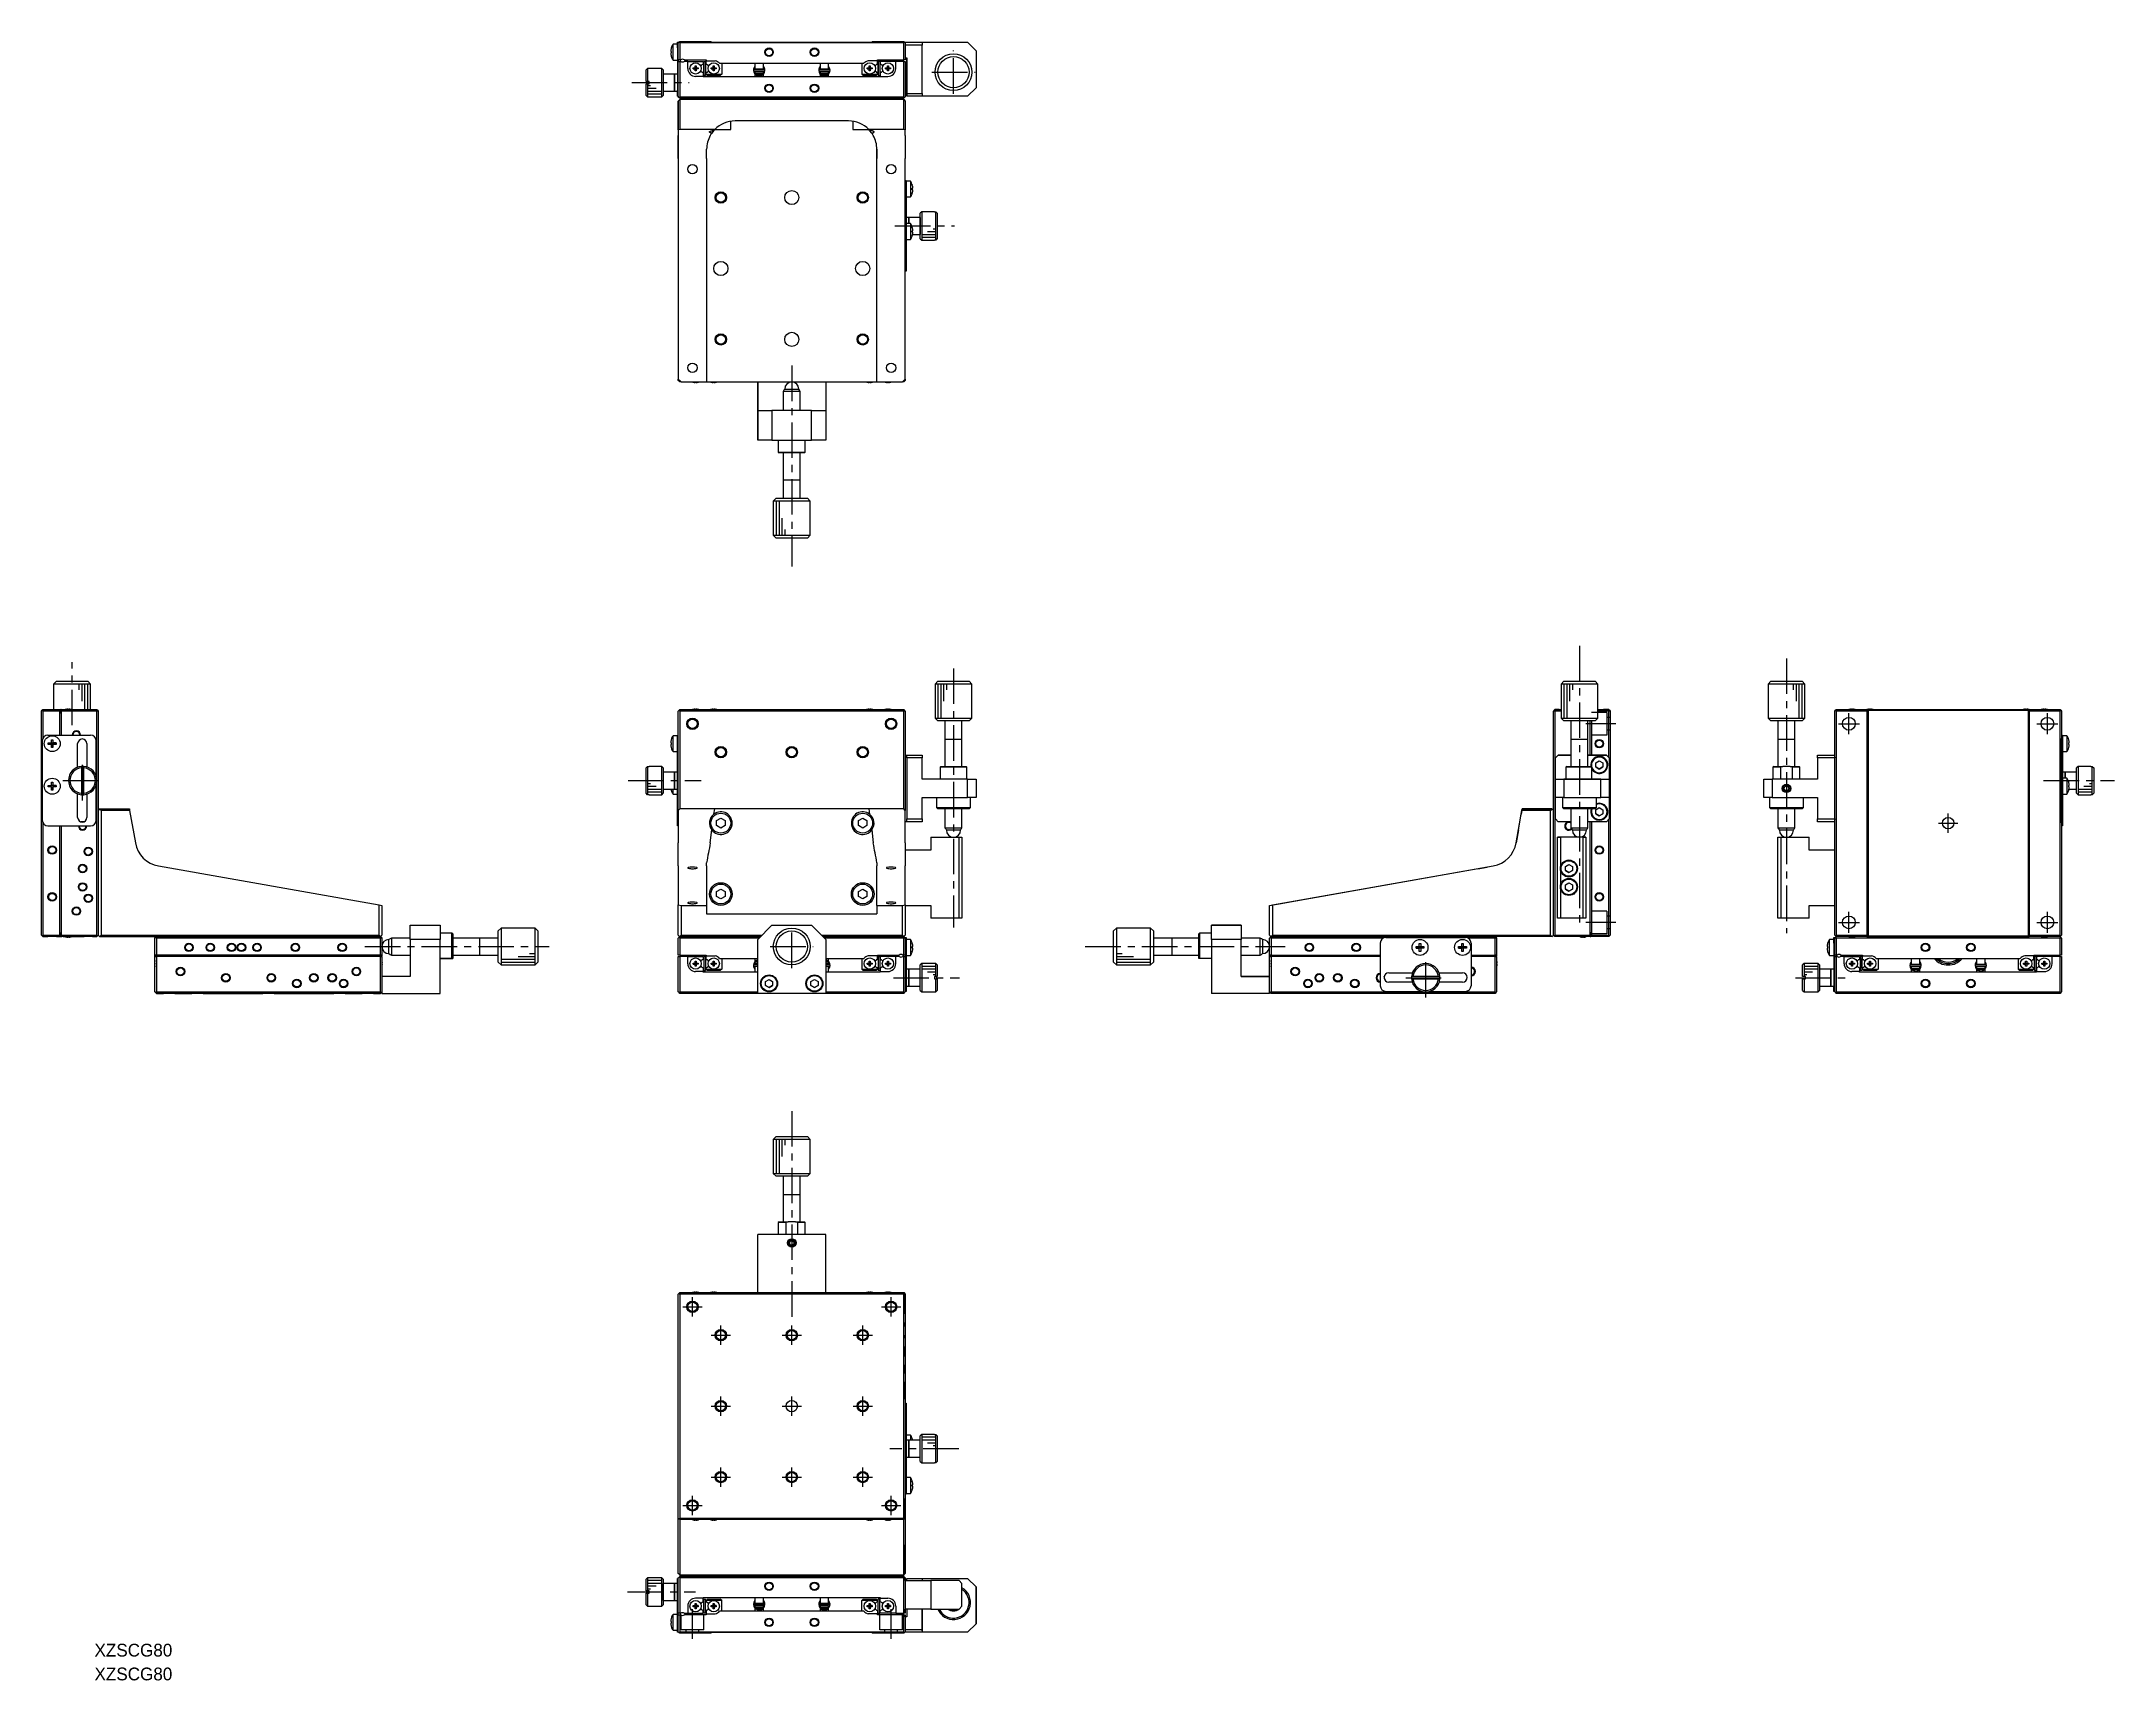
# Model space of a CAD drawing. Extents: x -349 to 382, y 13 to 591.
import ezdxf

# ---------------------------------------------------------------- set-up
doc = ezdxf.new("R2010")
doc.units = 0
doc.header["$LTSCALE"] = 10
doc.linetypes.add('CENTER', pattern=[2, 1.25, -0.25, 0.25, -0.25])
doc.linetypes.add('DASHED', pattern=[3.5, 2, -1.5])
doc.layers.get('0').update_dxf_attribs({"linetype": 'CONTINUOUS'})
doc.layers.add('CENTER', color=1, linetype='CENTER')
doc.styles.get("Standard").update_dxf_attribs({"font": 'FGP教科書体NT-M'})

msp = doc.modelspace()

# ---------------------------------------------------------------- texts
at = {"color": 7}
for p in [(-330.239623, 21.777004), (-330.239623, 13.388923)]:
    msp.add_text('XZSCG80', height=4.5, dxfattribs=at).set_placement(p)

# ---------------------------------------------------------------- linework, layer by layer
at = {"color": 7, "linetype": 'CONTINUOUS'}
for p, q in [((-127.149488, 587.406406), (-126.95623, 587.406406)), ((-126.95623, 586.886406), (-127.149488, 586.886406)), ((-126.962399, 588.548553), (-126.95623, 588.545545)), ((-126.962399, 588.548553), (-126.95623, 588.545545)), ((-126.95623, 585.747266), (-126.962399, 585.744258)), ((-126.95623, 585.747266), (-126.962399, 585.744258)), ((-126.95623, 587.406406), (-126.95623, 586.886406)), ((-126.305489, 584.346406), (-126.305489, 589.946406)), ((-124.763026, 589.946406), (-126.305489, 589.946406)), ((-124.763026, 589.946406), (-124.763026, 590.646406)), ((-124.763026, 588.646406), (-124.763026, 590.646406)), ((-124.763026, 590.646406), (-124.463026, 590.646406)), ((-124.763026, 588.646406), (-124.763026, 573.646406)), ((-124.213026, 590.696406), (-124.463026, 590.446406)), ((-124.463026, 590.446406), (-124.213026, 590.696406)), ((-124.463026, 584.446406), (-124.463026, 590.446406)), ((-123.963026, 590.946406), (-124.213026, 590.696406)), ((-124.213026, 590.696406), (-123.963026, 590.946406)), ((-124.213026, 590.696406), (-123.963026, 590.446406)), ((-123.963026, 590.946406), (-112.963026, 590.946406)), ((-123.963026, 590.446406), (-123.963026, 584.446406)), ((-44.963026, 590.446406), (-123.963026, 590.446406)), ((-112.613026, 590.596406), (-112.963026, 590.946406)), ((-56.313026, 590.596406), (-112.613026, 590.596406)), ((-55.963026, 590.946406), (-56.313026, 590.596406)), ((-56.313026, 590.596406), (-55.963026, 590.946406)), ((-55.963026, 590.946406), (-44.963026, 590.946406)), ((-44.713026, 590.696406), (-44.963026, 590.946406)), ((-44.963026, 590.446406), (-44.713026, 590.696406)), ((-44.963026, 584.446406), (-44.963026, 590.446406)), ((-44.463026, 590.446406), (-44.713026, 590.696406)), ((-44.463026, 590.646406), (-44.463026, 590.446406)), ((-44.463026, 590.446406), (-44.463026, 590.646406)), ((-44.463026, 590.646406), (-38.463026, 590.646406)), ((-44.463026, 590.446406), (-44.463026, 584.446406)), ((-38.463026, 589.646406), (-44.463026, 589.646406)), ((-44.463026, 585.146406), (-43.963026, 585.146406)), ((-43.963026, 585.146406), (-43.963026, 572.646406)), ((-43.963026, 572.646406), (-43.963026, 585.146406)), ((-38.463026, 590.646406), (-38.463026, 589.646406)), ((-38.463026, 590.646406), (-22.463026, 590.646406)), ((-38.463026, 572.646406), (-38.463026, 589.646406)), ((-19.463026, 587.646406), (-22.463026, 590.646406)), ((-19.463026, 587.646406), (-19.463026, 574.646406)), ((-135.263026, 581.446406), (-135.763026, 580.946406)), ((-135.763026, 576.846406), (-135.763026, 580.946406)), ((-135.763026, 576.846406), (-135.763026, 580.946406)), ((-135.263026, 581.446406), (-135.263026, 576.846406)), ((-130.263026, 581.446406), (-135.263026, 581.446406)), ((-130.263026, 571.446406), (-130.263026, 581.446406)), ((-129.763026, 580.946406), (-130.263026, 581.446406)), ((-129.763026, 580.946406), (-129.763026, 571.946406)), ((-125.763026, 579.446406), (-129.763026, 579.446406)), ((-126.305489, 584.346406), (-124.763026, 584.346406)), ((-125.763026, 573.446406), (-125.763026, 579.446406)), ((-125.763026, 579.446406), (-125.763026, 573.446406)), ((-124.763026, 579.446406), (-125.763026, 579.446406)), ((-124.763028, 578.196406), (-124.763028, 574.896406)), ((-124.763026, 584.346406), (-124.763026, 579.446406)), ((-124.463026, 584.446406), (-124.463026, 583.946406)), ((-123.963026, 584.446406), (-124.463026, 584.446406)), ((-124.463026, 571.446406), (-124.463026, 583.946406)), ((-124.463026, 583.946406), (-123.963026, 583.946406)), ((-123.963026, 584.446406), (-123.624464, 584.446406)), ((-123.963026, 583.946406), (-123.963026, 571.446406)), ((-123.563026, 583.946406), (-123.963026, 583.946406)), ((-121.113026, 583.946406), (-122.363026, 583.946406)), ((-122.301588, 584.446406), (-114.663026, 584.446406)), ((-121.113026, 581.396406), (-121.113026, 583.946406)), ((-121.113026, 583.946406), (-115.663026, 583.946406)), ((-119.249387, 581.626406), (-118.543026, 581.626406)), ((-119.249387, 581.266406), (-119.249387, 581.626406)), ((-118.543026, 581.266406), (-119.249387, 581.266406)), ((-119.249387, 581.266406), (-118.543026, 581.266406)), ((-118.543026, 582.332767), (-118.183026, 582.332767)), ((-118.543026, 581.626406), (-118.543026, 582.332767)), ((-118.532654, 581.616033), (-118.543026, 581.626406)), ((-118.532654, 581.276778), (-118.543026, 581.266406)), ((-118.543026, 580.560044), (-118.543026, 581.266406)), ((-118.183026, 580.560044), (-118.543026, 580.560044)), ((-118.532654, 581.276778), (-118.532654, 581.616033)), ((-118.532654, 581.616033), (-118.193398, 581.616033)), ((-118.193398, 581.276778), (-118.532654, 581.276778)), ((-115.663026, 578.646406), (-118.363026, 578.646406)), ((-118.193398, 581.616033), (-118.183026, 581.626406)), ((-118.193398, 581.616033), (-118.193398, 581.276778)), ((-118.193398, 581.276778), (-118.183026, 581.266406)), ((-118.183026, 582.332767), (-118.183026, 581.626406)), ((-118.183026, 582.332767), (-118.183026, 581.626406)), ((-118.183026, 581.626406), (-117.476664, 581.626406)), ((-118.183026, 581.266406), (-118.183026, 580.560044)), ((-117.476664, 581.266406), (-118.183026, 581.266406)), ((-117.476664, 581.266406), (-118.183026, 581.266406)), ((-118.183026, 580.560044), (-118.183026, 581.266406)), ((-117.476664, 581.626406), (-117.476664, 581.266406)), ((-115.663026, 582.990818), (-115.956776, 582.821221)), ((-115.956776, 580.07159), (-115.663026, 579.901994)), ((-115.663026, 583.946406), (-115.663026, 582.990818)), ((-115.663026, 579.901994), (-115.663026, 578.646406)), ((-115.663026, 578.446406), (-115.663026, 578.646406)), ((-53.263026, 578.446406), (-115.663026, 578.446406)), ((-115.463026, 583.946406), (-115.463026, 578.946406)), ((-115.463026, 583.946406), (-114.863026, 583.946406)), ((-115.463026, 583.946406), (-115.463026, 583.005301)), ((-115.463026, 579.796406), (-115.463026, 583.096406)), ((-115.463026, 583.005301), (-115.463026, 583.096406)), ((-115.463026, 583.005301), (-115.463026, 583.096406)), ((-115.463026, 583.005301), (-115.463026, 583.096406)), ((-115.463026, 583.005301), (-115.463026, 583.096406)), ((-115.463026, 583.005301), (-115.463026, 583.096406)), ((-115.463026, 583.005301), (-115.463026, 583.096406)), ((-115.463026, 583.005301), (-115.463026, 583.096406)), ((-115.463026, 583.005301), (-115.463026, 583.096406)), ((-115.463026, 583.005301), (-115.463026, 583.096406)), ((-115.463026, 583.005301), (-115.463026, 583.096406)), ((-115.463026, 583.005301), (-115.463026, 583.096406)), ((-115.463026, 583.005301), (-115.463026, 583.096406)), ((-115.463026, 583.005301), (-115.463026, 583.096406)), ((-115.463026, 583.005301), (-115.463026, 583.096406)), ((-115.463026, 583.005301), (-115.463026, 583.096406)), ((-115.463026, 583.005301), (-115.463026, 583.096406)), ((-115.463026, 583.005301), (-115.463026, 583.096406)), ((-115.463026, 583.005301), (-115.463026, 583.096406)), ((-115.463026, 583.005301), (-115.463026, 583.096406)), ((-115.463026, 583.005301), (-115.463026, 583.096406)), ((-115.463026, 583.005301), (-115.463026, 583.096406)), ((-115.463026, 583.005301), (-115.463026, 583.096406)), ((-115.463026, 583.005301), (-115.463026, 583.096406)), ((-115.463026, 583.005301), (-115.463026, 583.096406)), ((-115.463026, 583.005301), (-115.463026, 583.096406)), ((-115.463026, 583.005301), (-115.463026, 583.096406)), ((-115.463026, 583.005301), (-115.463026, 583.096406)), ((-115.463026, 583.005301), (-115.463026, 583.096406)), ((-115.463026, 583.005301), (-115.463026, 583.096406)), ((-115.463026, 579.796406), (-115.463026, 579.88751)), ((-115.463026, 579.796406), (-115.463026, 579.88751)), ((-115.463026, 579.796406), (-115.463026, 579.88751)), ((-115.463026, 579.796406), (-115.463026, 579.88751)), ((-115.463026, 579.796406), (-115.463026, 579.88751)), ((-115.463026, 579.796406), (-115.463026, 579.88751)), ((-115.463026, 579.796406), (-115.463026, 579.88751)), ((-115.463026, 579.796406), (-115.463026, 579.88751)), ((-115.463026, 579.796406), (-115.463026, 579.88751)), ((-115.463026, 579.796406), (-115.463026, 579.88751)), ((-115.463026, 579.796406), (-115.463026, 579.88751)), ((-115.463026, 579.796406), (-115.463026, 579.88751)), ((-115.463026, 579.796406), (-115.463026, 579.88751)), ((-115.463026, 579.796406), (-115.463026, 579.88751)), ((-115.463026, 579.796406), (-115.463026, 579.88751)), ((-115.463026, 579.88751), (-115.463026, 578.946406)), ((-115.463026, 579.796406), (-115.463026, 579.88751)), ((-115.463026, 579.796406), (-115.463026, 579.88751)), ((-115.463026, 579.796406), (-115.463026, 579.88751)), ((-115.463026, 579.796406), (-115.463026, 579.88751)), ((-115.463026, 579.796406), (-115.463026, 579.88751)), ((-115.463026, 579.796406), (-115.463026, 579.88751)), ((-115.463026, 579.796406), (-115.463026, 579.88751)), ((-115.463026, 579.796406), (-115.463026, 579.88751)), ((-115.463026, 579.796406), (-115.463026, 579.88751)), ((-115.463026, 579.796406), (-115.463026, 579.88751)), ((-115.463026, 579.796406), (-115.463026, 579.88751)), ((-115.463026, 579.796406), (-115.463026, 579.88751)), ((-115.463026, 579.796406), (-115.463026, 579.88751)), ((-115.463026, 579.796406), (-115.463026, 579.88751)), ((-115.463026, 579.796406), (-115.463026, 579.88751)), ((-115.463026, 579.796406), (-115.463026, 579.88751)), ((-114.863026, 578.946406), (-115.463026, 578.946406)), ((-114.863026, 583.946406), (-114.863026, 578.946406)), ((-114.663026, 584.446406), (-114.663026, 584.146406)), ((-114.663026, 584.146406), (-114.663026, 584.446406)), ((-114.663026, 584.146406), (-111.441011, 584.146406)), ((-114.663026, 582.990818), (-114.663026, 584.146406)), ((-114.663026, 582.990818), (-114.663026, 584.146406)), ((-114.369276, 582.821221), (-114.663026, 582.990818)), ((-114.369276, 582.821221), (-114.663026, 582.990818)), ((-114.663026, 579.901994), (-114.369276, 580.07159)), ((-114.663026, 579.901994), (-114.369276, 580.07159)), ((-114.663026, 579.446406), (-114.663026, 579.901994)), ((-114.663026, 579.446406), (-114.663026, 579.901994)), ((-114.163026, 578.946406), (-114.663026, 579.446406)), ((-114.663026, 579.446406), (-111.963026, 579.446406)), ((-114.663026, 579.446406), (-114.163026, 578.946406)), ((-109.663026, 578.946406), (-114.163026, 578.946406)), ((-112.849387, 581.626406), (-112.143026, 581.626406)), ((-112.849387, 581.266406), (-112.849387, 581.626406)), ((-112.143026, 581.266406), (-112.849387, 581.266406)), ((-112.849387, 581.266406), (-112.143026, 581.266406)), ((-112.143026, 582.332767), (-111.783026, 582.332767)), ((-112.143026, 581.626406), (-112.143026, 582.332767)), ((-112.132654, 581.616033), (-112.143026, 581.626406)), ((-112.132654, 581.276778), (-112.143026, 581.266406)), ((-112.143026, 580.560044), (-112.143026, 581.266406)), ((-111.783026, 580.560044), (-112.143026, 580.560044)), ((-112.132654, 581.276778), (-112.132654, 581.616033)), ((-112.132654, 581.616033), (-111.793398, 581.616033)), ((-111.793398, 581.276778), (-112.132654, 581.276778)), ((-111.963026, 579.446406), (-109.163026, 579.446406)), ((-111.793398, 581.616033), (-111.783026, 581.626406)), ((-111.793398, 581.616033), (-111.793398, 581.276778)), ((-111.793398, 581.276778), (-111.783026, 581.266406)), ((-111.783026, 582.332767), (-111.783026, 581.626406)), ((-111.783026, 582.332767), (-111.783026, 581.626406)), ((-111.783026, 581.626406), (-111.076664, 581.626406)), ((-111.783026, 581.266406), (-111.783026, 580.560044)), ((-111.076664, 581.266406), (-111.783026, 581.266406)), ((-111.783026, 580.560044), (-111.783026, 581.266406)), ((-111.076664, 581.266406), (-111.783026, 581.266406)), ((-111.076664, 581.626406), (-111.076664, 581.266406)), ((-109.883964, 583.246406), (-59.042088, 583.246406)), ((-109.163026, 579.446406), (-109.663026, 578.946406)), ((-109.163026, 583.246406), (-109.163026, 579.446406)), ((-97.810456, 580.075677), (-97.78982, 580.019934)), ((-97.788894, 580.020406), (-97.775941, 579.990148)), ((-94.169713, 581.016671), (-97.719713, 581.016671)), ((-97.719713, 580.566671), (-94.169713, 580.566671)), ((-97.39637, 580.24632), (-97.479332, 580.566654)), ((-97.479005, 581.016725), (-97.427422, 581.246498)), ((-97.463026, 583.246406), (-97.463026, 581.246406)), ((-97.463026, 581.246406), (-94.463026, 581.246406)), ((-94.463026, 580.246406), (-97.463026, 580.246406)), ((-97.463026, 580.246406), (-97.463026, 579.746406)), ((-97.463026, 579.746406), (-97.408709, 579.746406)), ((-97.463026, 579.491608), (-97.463026, 578.446406)), ((-97.408709, 579.746406), (-94.517343, 579.746406)), ((-96.879541, 579.246406), (-97.408709, 579.746406)), ((-97.395234, 580.300198), (-97.394678, 580.313823)), ((-97.395091, 580.286565), (-97.395234, 580.300198)), ((-97.394249, 580.272961), (-97.395091, 580.286565)), ((-97.394678, 580.313823), (-97.393422, 580.327402)), ((-97.392711, 580.259423), (-97.394249, 580.272961)), ((-97.393422, 580.327402), (-97.391472, 580.3409)), ((-97.390562, 580.246404), (-97.392711, 580.259423)), ((-97.391472, 580.3409), (-97.388833, 580.35428)), ((-97.388833, 580.35428), (-97.385513, 580.367506)), ((-97.385513, 580.367506), (-97.381523, 580.380543)), ((-97.381523, 580.380543), (-97.376873, 580.393357)), ((-97.376873, 580.393357), (-97.371579, 580.405913)), ((-97.371579, 580.405913), (-97.365657, 580.41818)), ((-97.365657, 580.41818), (-97.359123, 580.430127)), ((-97.359123, 580.430127), (-97.351997, 580.441723)), ((-97.351997, 580.441723), (-97.344299, 580.452941)), ((-96.963026, 580.446406), (-97.349258, 580.446406)), ((-97.344299, 580.452941), (-97.336052, 580.463752)), ((-97.336052, 580.463752), (-97.327278, 580.474132)), ((-97.327278, 580.474132), (-97.318001, 580.484056)), ((-97.318001, 580.484056), (-97.308247, 580.493501)), ((-97.308247, 580.493501), (-97.298042, 580.502446)), ((-97.298042, 580.502446), (-97.287412, 580.510872)), ((-97.287412, 580.510872), (-97.276385, 580.518758)), ((-97.276385, 580.518758), (-97.264989, 580.52609)), ((-97.264989, 580.52609), (-97.253252, 580.532851)), ((-97.253252, 580.532851), (-97.241204, 580.539027)), ((-97.241204, 580.539027), (-97.228874, 580.544606)), ((-97.228874, 580.544606), (-97.216292, 580.549575)), ((-97.216292, 580.549575), (-97.203487, 580.553926)), ((-97.203487, 580.553926), (-97.190492, 580.55765)), ((-97.190492, 580.55765), (-97.177335, 580.560738)), ((-97.177335, 580.560738), (-97.164049, 580.563186)), ((-97.164049, 580.563186), (-97.150663, 580.564989)), ((-97.150663, 580.564989), (-97.137208, 580.566143)), ((-97.137208, 580.566143), (-97.123717, 580.566647)), ((-97.123717, 580.566647), (-97.120161, 580.566671)), ((-96.963026, 581.246406), (-96.963026, 581.016671)), ((-96.963026, 580.566671), (-96.963026, 580.246406)), ((-95.046511, 579.246406), (-96.879541, 579.246406)), ((-94.517343, 579.746406), (-95.046511, 579.246406)), ((-94.963026, 581.016671), (-94.963026, 581.246406)), ((-94.963026, 580.246406), (-94.963026, 580.566671)), ((-94.540302, 580.446406), (-94.963026, 580.446406)), ((-94.769265, 580.566671), (-94.756479, 580.566373)), ((-94.756479, 580.566373), (-94.743015, 580.565425)), ((-94.743015, 580.565425), (-94.729613, 580.563828)), ((-94.729613, 580.563828), (-94.716306, 580.561587)), ((-94.716306, 580.561587), (-94.703123, 580.558706)), ((-94.703123, 580.558706), (-94.690095, 580.555191)), ((-94.690095, 580.555191), (-94.677253, 580.551051)), ((-94.677253, 580.551051), (-94.664626, 580.546292)), ((-94.664626, 580.546292), (-94.652244, 580.540926)), ((-94.652244, 580.540926), (-94.640136, 580.534964)), ((-94.640136, 580.534964), (-94.628331, 580.528418)), ((-94.628331, 580.528418), (-94.616857, 580.521302)), ((-94.616857, 580.521302), (-94.605743, 580.513631)), ((-94.605743, 580.513631), (-94.595015, 580.505421)), ((-94.595015, 580.505421), (-94.584701, 580.49669)), ((-94.584701, 580.49669), (-94.574826, 580.487457)), ((-94.574826, 580.487457), (-94.565417, 580.477743)), ((-94.565417, 580.477743), (-94.556497, 580.467568)), ((-94.556497, 580.467568), (-94.548091, 580.456957)), ((-94.548091, 580.456957), (-94.540222, 580.445933)), ((-94.540222, 580.445933), (-94.53291, 580.434522)), ((-94.53291, 580.434522), (-94.526178, 580.422752)), ((-94.526178, 580.422752), (-94.520043, 580.410649)), ((-94.520043, 580.410649), (-94.514525, 580.398245)), ((-94.517343, 579.746406), (-94.463026, 579.746406)), ((-94.514525, 580.398245), (-94.50964, 580.385569)), ((-94.50964, 580.385569), (-94.505402, 580.372654)), ((-94.505402, 580.372654), (-94.501826, 580.359533)), ((-94.501826, 580.359533), (-94.498922, 580.346239)), ((-94.498922, 580.346239), (-94.4967, 580.332807)), ((-94.49797, 580.251348), (-94.498867, 580.246391)), ((-94.496015, 580.264845), (-94.49797, 580.251348)), ((-94.4967, 580.332807), (-94.495168, 580.319274)), ((-94.494755, 580.278423), (-94.496015, 580.264845)), ((-94.495168, 580.319274), (-94.494332, 580.305674)), ((-94.494194, 580.292045), (-94.494755, 580.278423)), ((-94.494332, 580.305674), (-94.494194, 580.292045)), ((-94.360968, 580.087357), (-94.46304, 580.139492)), ((-94.463026, 581.246406), (-94.463026, 583.246406)), ((-94.463026, 579.746406), (-94.463026, 580.246406)), ((-94.463026, 580.149966), (-94.451906, 580.143657)), ((-94.463026, 578.446406), (-94.463026, 579.450088)), ((-94.462195, 581.246652), (-94.410108, 581.016723)), ((-94.451906, 580.143657), (-94.439918, 580.137127)), ((-94.439918, 580.137127), (-94.427132, 580.130414)), ((-94.427132, 580.130414), (-94.413627, 580.12356)), ((-94.413627, 580.12356), (-94.399484, 580.116604)), ((-94.399484, 580.116604), (-94.384786, 580.109588)), ((-94.384786, 580.109588), (-94.369622, 580.102556)), ((-94.369622, 580.102556), (-94.354084, 580.095549)), ((-94.104411, 580.011039), (-94.360968, 580.087357)), ((-94.354084, 580.095549), (-94.338264, 580.088608)), ((-94.338264, 580.088608), (-94.322258, 580.081777)), ((-94.322258, 580.081777), (-94.306162, 580.075095)), ((-94.306162, 580.075095), (-94.290071, 580.068603)), ((-94.290071, 580.068603), (-94.274084, 580.062339)), ((-94.274084, 580.062339), (-94.258295, 580.056343)), ((-94.258295, 580.056343), (-94.2428, 580.050648)), ((-94.2428, 580.050648), (-94.227691, 580.04529)), ((-94.227691, 580.04529), (-94.213059, 580.040301)), ((-94.213059, 580.040301), (-94.198992, 580.035711)), ((-94.198992, 580.035711), (-94.185575, 580.031546)), ((-94.185575, 580.031546), (-94.172888, 580.027833)), ((-94.172888, 580.027833), (-94.161007, 580.024594)), ((-94.161007, 580.024594), (-94.150003, 580.021847)), ((-94.150003, 580.021847), (-94.139943, 580.01961)), ((-94.139943, 580.01961), (-94.130887, 580.017896)), ((-94.130887, 580.017896), (-94.122889, 580.016715)), ((-94.122889, 580.016715), (-94.115997, 580.016074)), ((-94.118933, 579.977811), (-94.101776, 580.017459)), ((-94.115997, 580.016074), (-94.110253, 580.015977)), ((-94.110253, 580.015977), (-94.105691, 580.016425)), ((-94.105691, 580.016425), (-94.100103, 580.019081)), ((-94.100863, 580.575427), (-94.101641, 580.577258)), ((-94.087736, 580.542126), (-94.100863, 580.575427)), ((-94.100103, 580.019081), (-94.099606, 580.019934)), ((-94.099606, 580.019934), (-94.087269, 580.051521)), ((-94.07629, 580.508223), (-94.087736, 580.542126)), ((-94.087269, 580.051521), (-94.075883, 580.085452)), ((-94.07993, 580.071768), (-93.946181, 580.763015)), ((-94.066553, 580.473801), (-94.07629, 580.508223)), ((-94.075883, 580.085452), (-94.066208, 580.119901)), ((-94.058547, 580.438944), (-94.066553, 580.473801)), ((-94.066208, 580.119901), (-94.058268, 580.15478)), ((-94.052292, 580.403737), (-94.058547, 580.438944)), ((-94.058268, 580.15478), (-94.05208, 580.190005)), ((-94.047803, 580.368267), (-94.052292, 580.403737)), ((-94.05208, 580.190005), (-94.047661, 580.225488)), ((-94.04509, 580.332619), (-94.047803, 580.368267)), ((-94.047661, 580.225488), (-94.045019, 580.261143)), ((-94.044162, 580.296882), (-94.04509, 580.332619)), ((-94.045019, 580.261143), (-94.044162, 580.296882)), ((-74.848139, 580.084905), (-74.827504, 580.029162)), ((-74.826577, 580.029634), (-74.813624, 579.999376)), ((-71.207397, 581.0259), (-74.757397, 581.0259)), ((-74.757397, 580.5759), (-71.207397, 580.5759)), ((-74.430571, 580.246375), (-74.517015, 580.575882)), ((-74.516689, 581.025954), (-74.46787, 581.246574)), ((-74.46787, 581.246574), (-74.463259, 581.261728)), ((-74.463026, 583.246406), (-74.463026, 581.246406)), ((-74.463026, 581.246406), (-71.463026, 581.246406)), ((-71.463026, 580.246406), (-74.463026, 580.246406)), ((-74.463026, 580.246406), (-74.463026, 579.746406)), ((-74.463026, 579.746406), (-74.408709, 579.746406)), ((-74.463026, 579.458154), (-74.463026, 578.446406)), ((-74.432918, 580.309426), (-74.432361, 580.323051)), ((-74.432775, 580.295794), (-74.432918, 580.309426)), ((-74.431933, 580.28219), (-74.432775, 580.295794)), ((-74.432361, 580.323051), (-74.431106, 580.336631)), ((-74.430394, 580.268652), (-74.431933, 580.28219)), ((-74.431106, 580.336631), (-74.429156, 580.350129)), ((-74.428165, 580.255215), (-74.430394, 580.268652)), ((-74.429156, 580.350129), (-74.426517, 580.363509)), ((-74.426312, 580.24639), (-74.428165, 580.255215)), ((-74.426517, 580.363509), (-74.423197, 580.376735)), ((-74.423197, 580.376735), (-74.419206, 580.389772)), ((-74.419206, 580.389772), (-74.414557, 580.402585)), ((-74.414557, 580.402585), (-74.409263, 580.415141)), ((-74.409263, 580.415141), (-74.40334, 580.427409)), ((-74.408709, 579.746406), (-71.517343, 579.746406)), ((-73.879541, 579.246406), (-74.408709, 579.746406)), ((-74.40334, 580.427409), (-74.396806, 580.439355)), ((-74.396806, 580.439355), (-74.38968, 580.450952)), ((-73.963026, 580.446406), (-74.392694, 580.446406)), ((-74.38968, 580.450952), (-74.381983, 580.462169)), ((-74.381983, 580.462169), (-74.373735, 580.472981)), ((-74.373735, 580.472981), (-74.364961, 580.483361)), ((-74.364961, 580.483361), (-74.355685, 580.493285)), ((-74.355685, 580.493285), (-74.345931, 580.50273)), ((-74.345931, 580.50273), (-74.335726, 580.511675)), ((-74.335726, 580.511675), (-74.325096, 580.5201)), ((-74.325096, 580.5201), (-74.314069, 580.527987)), ((-74.314069, 580.527987), (-74.302672, 580.535319)), ((-74.302672, 580.535319), (-74.290936, 580.54208)), ((-74.290936, 580.54208), (-74.278887, 580.548256)), ((-74.278887, 580.548256), (-74.266557, 580.553834)), ((-74.266557, 580.553834), (-74.253975, 580.558804)), ((-74.253975, 580.558804), (-74.241171, 580.563155)), ((-74.241171, 580.563155), (-74.228175, 580.566878)), ((-74.228175, 580.566878), (-74.215019, 580.569967)), ((-74.215019, 580.569967), (-74.201732, 580.572415)), ((-74.201732, 580.572415), (-74.188346, 580.574218)), ((-74.188346, 580.574218), (-74.174892, 580.575372)), ((-74.174892, 580.575372), (-74.1614, 580.575876)), ((-74.1614, 580.575876), (-74.157845, 580.5759)), ((-73.963026, 581.246406), (-73.963026, 581.0259)), ((-73.963026, 580.5759), (-73.963026, 580.246406)), ((-72.046511, 579.246406), (-73.879541, 579.246406)), ((-71.517343, 579.746406), (-72.046511, 579.246406)), ((-71.963026, 581.0259), (-71.963026, 581.246406)), ((-71.963026, 580.246406), (-71.963026, 580.5759)), ((-71.57188, 580.446406), (-71.963026, 580.446406)), ((-71.806949, 580.5759), (-71.794162, 580.575602)), ((-71.794162, 580.575602), (-71.780698, 580.574653)), ((-71.780698, 580.574653), (-71.767297, 580.573057)), ((-71.767297, 580.573057), (-71.753989, 580.570815)), ((-71.753989, 580.570815), (-71.740806, 580.567934)), ((-71.740806, 580.567934), (-71.727779, 580.56442)), ((-71.727779, 580.56442), (-71.714937, 580.560279)), ((-71.714937, 580.560279), (-71.70231, 580.555521)), ((-71.70231, 580.555521), (-71.689927, 580.550155)), ((-71.689927, 580.550155), (-71.677819, 580.544193)), ((-71.677819, 580.544193), (-71.666014, 580.537647)), ((-71.666014, 580.537647), (-71.654541, 580.53053)), ((-71.654541, 580.53053), (-71.643426, 580.522859)), ((-71.643426, 580.522859), (-71.632699, 580.514649)), ((-71.632699, 580.514649), (-71.622384, 580.505918)), ((-71.622384, 580.505918), (-71.61251, 580.496686)), ((-71.61251, 580.496686), (-71.603101, 580.486971)), ((-71.603101, 580.486971), (-71.594181, 580.476797)), ((-71.594181, 580.476797), (-71.585775, 580.466185)), ((-71.585775, 580.466185), (-71.577905, 580.455162)), ((-71.577905, 580.455162), (-71.570594, 580.443751)), ((-71.570594, 580.443751), (-71.563861, 580.43198)), ((-71.563861, 580.43198), (-71.557727, 580.419878)), ((-71.557727, 580.419878), (-71.552209, 580.407474)), ((-71.552209, 580.407474), (-71.547323, 580.394798)), ((-71.547323, 580.394798), (-71.543086, 580.381883)), ((-71.543086, 580.381883), (-71.539509, 580.368761)), ((-71.539509, 580.368761), (-71.536605, 580.355468)), ((-71.538299, 580.247198), (-71.538479, 580.246401)), ((-71.535654, 580.260577), (-71.538299, 580.247198)), ((-71.536605, 580.355468), (-71.534384, 580.342036)), ((-71.533699, 580.274074), (-71.535654, 580.260577)), ((-71.534384, 580.342036), (-71.532852, 580.328502)), ((-71.532439, 580.287651), (-71.533699, 580.274074)), ((-71.532852, 580.328502), (-71.532015, 580.314903)), ((-71.531877, 580.301273), (-71.532439, 580.287651)), ((-71.532015, 580.314903), (-71.531877, 580.301273)), ((-71.517343, 579.746406), (-71.463026, 579.746406)), ((-71.49701, 581.246457), (-71.447791, 581.025952)), ((-71.398651, 580.096586), (-71.46303, 580.127757)), ((-71.463026, 581.246406), (-71.463026, 583.246406)), ((-71.463026, 579.746406), (-71.463026, 580.246406)), ((-71.463026, 580.138721), (-71.448898, 580.131586)), ((-71.463026, 578.446406), (-71.463026, 579.502075)), ((-71.448898, 580.131586), (-71.434096, 580.124349)), ((-71.434096, 580.124349), (-71.418718, 580.117059)), ((-71.418718, 580.117059), (-71.402862, 580.109761)), ((-71.402862, 580.109761), (-71.386631, 580.102503)), ((-71.142094, 580.020267), (-71.398651, 580.096586)), ((-71.386631, 580.102503), (-71.37013, 580.095332)), ((-71.37013, 580.095332), (-71.353465, 580.088294)), ((-71.353465, 580.088294), (-71.336745, 580.081435)), ((-71.336745, 580.081435), (-71.320077, 580.0748)), ((-71.320077, 580.0748), (-71.30357, 580.068431)), ((-71.30357, 580.068431), (-71.287331, 580.062369)), ((-71.287331, 580.062369), (-71.271463, 580.056654)), ((-71.271463, 580.056654), (-71.25607, 580.051322)), ((-71.25607, 580.051322), (-71.241252, 580.046409)), ((-71.241252, 580.046409), (-71.227104, 580.041945)), ((-71.227104, 580.041945), (-71.213718, 580.03796)), ((-71.213718, 580.03796), (-71.201181, 580.03448)), ((-71.201181, 580.03448), (-71.189573, 580.031526)), ((-71.189573, 580.031526), (-71.178969, 580.029119)), ((-71.178969, 580.029119), (-71.169439, 580.027274)), ((-71.169439, 580.027274), (-71.161044, 580.026002)), ((-71.161044, 580.026002), (-71.153838, 580.025312)), ((-71.156616, 579.98704), (-71.142119, 580.020383)), ((-71.153838, 580.025312), (-71.147868, 580.025208)), ((-71.147868, 580.025208), (-71.143172, 580.025691)), ((-71.143172, 580.025691), (-71.137786, 580.028309)), ((-71.138546, 580.584656), (-71.139325, 580.586487)), ((-71.12542, 580.551355), (-71.138546, 580.584656)), ((-71.137786, 580.028309), (-71.137289, 580.029162)), ((-71.137289, 580.029162), (-71.124952, 580.060749)), ((-71.113974, 580.517451), (-71.12542, 580.551355)), ((-71.124952, 580.060749), (-71.113567, 580.094681)), ((-71.117613, 580.080996), (-70.983864, 580.772243)), ((-71.104236, 580.483029), (-71.113974, 580.517451)), ((-71.113567, 580.094681), (-71.103892, 580.12913)), ((-71.09623, 580.448172), (-71.104236, 580.483029)), ((-71.103892, 580.12913), (-71.095951, 580.164009)), ((-71.089975, 580.412965), (-71.09623, 580.448172)), ((-71.095951, 580.164009), (-71.089764, 580.199233)), ((-71.085486, 580.377495), (-71.089975, 580.412965)), ((-71.089764, 580.199233), (-71.085344, 580.234716)), ((-71.082774, 580.341848), (-71.085486, 580.377495)), ((-71.085344, 580.234716), (-71.082703, 580.270371)), ((-71.081845, 580.306111), (-71.082774, 580.341848)), ((-71.082703, 580.270371), (-71.081845, 580.306111)), ((-59.763026, 583.246406), (-59.763026, 579.446406)), ((-59.763026, 583.246406), (-59.763026, 579.446406)), ((-59.763026, 579.446406), (-56.963026, 579.446406)), ((-59.763026, 579.446406), (-59.263026, 578.946406)), ((-59.263026, 578.946406), (-59.763026, 579.446406)), ((-54.763026, 578.946406), (-59.263026, 578.946406)), ((-57.849387, 581.626406), (-57.143026, 581.626406)), ((-57.849387, 581.266406), (-57.849387, 581.626406)), ((-57.143026, 581.266406), (-57.849387, 581.266406)), ((-57.849387, 581.266406), (-57.143026, 581.266406)), ((-54.263026, 584.146406), (-57.485041, 584.146406)), ((-57.143026, 582.332767), (-56.783026, 582.332767)), ((-57.143026, 581.626406), (-57.143026, 582.332767)), ((-57.132654, 581.616033), (-57.143026, 581.626406)), ((-57.132654, 581.276778), (-57.143026, 581.266406)), ((-57.143026, 580.560044), (-57.143026, 581.266406)), ((-56.783026, 580.560044), (-57.143026, 580.560044)), ((-57.132654, 581.276778), (-57.132654, 581.616033)), ((-57.132654, 581.616033), (-56.793398, 581.616033)), ((-56.793398, 581.276778), (-57.132654, 581.276778)), ((-56.963026, 579.446406), (-54.263026, 579.446406)), ((-56.793398, 581.616033), (-56.783026, 581.626406)), ((-56.793398, 581.616033), (-56.793398, 581.276778)), ((-56.793398, 581.276778), (-56.783026, 581.266406)), ((-56.783026, 582.332767), (-56.783026, 581.626406)), ((-56.783026, 582.332767), (-56.783026, 581.626406)), ((-56.783026, 581.626406), (-56.076664, 581.626406)), ((-56.783026, 581.266406), (-56.783026, 580.560044)), ((-56.076664, 581.266406), (-56.783026, 581.266406)), ((-56.076664, 581.266406), (-56.783026, 581.266406)), ((-56.783026, 580.560044), (-56.783026, 581.266406)), ((-56.076664, 581.626406), (-56.076664, 581.266406)), ((-54.263026, 579.446406), (-54.763026, 578.946406)), ((-54.556776, 582.821221), (-54.263026, 582.990818)), ((-54.263026, 579.901994), (-54.556776, 580.07159)), ((-54.263026, 584.446406), (-44.963026, 584.446406)), ((-54.263026, 584.146406), (-54.263026, 584.446406)), ((-54.263026, 582.990818), (-54.263026, 584.146406)), ((-54.263026, 579.446406), (-54.263026, 579.901994)), ((-54.063028, 583.005301), (-54.063028, 583.096406)), ((-54.063028, 579.796406), (-54.063028, 583.096406)), ((-54.063028, 583.005301), (-54.063028, 583.096406)), ((-54.063028, 583.005301), (-54.063028, 583.096406)), ((-54.063028, 583.005301), (-54.063028, 583.096406)), ((-54.063028, 583.005301), (-54.063028, 583.096406)), ((-54.063028, 583.005301), (-54.063028, 583.096406)), ((-54.063028, 583.005301), (-54.063028, 583.096406)), ((-54.063028, 583.005301), (-54.063028, 583.096406)), ((-54.063028, 583.005301), (-54.063028, 583.096406)), ((-54.063028, 583.005301), (-54.063028, 583.096406)), ((-54.063028, 583.005301), (-54.063028, 583.096406)), ((-54.063028, 583.005301), (-54.063028, 583.096406)), ((-54.063028, 583.005301), (-54.063028, 583.096406)), ((-54.063028, 583.005301), (-54.063028, 583.096406)), ((-54.063028, 583.005301), (-54.063028, 583.096406)), ((-54.063028, 579.796406), (-54.063028, 579.88751)), ((-54.063028, 579.796406), (-54.063028, 579.88751)), ((-54.063028, 579.796406), (-54.063028, 579.88751)), ((-54.063028, 579.796406), (-54.063028, 579.88751)), ((-54.063028, 579.796406), (-54.063028, 579.88751)), ((-54.063028, 579.796406), (-54.063028, 579.88751)), ((-54.063028, 579.796406), (-54.063028, 579.88751)), ((-54.063028, 579.796406), (-54.063028, 579.88751)), ((-54.063028, 579.796406), (-54.063028, 579.88751)), ((-54.063028, 579.796406), (-54.063028, 579.88751)), ((-54.063028, 579.796406), (-54.063028, 579.88751)), ((-54.063028, 579.796406), (-54.063028, 579.88751)), ((-54.063028, 579.796406), (-54.063028, 579.88751)), ((-54.063028, 579.796406), (-54.063028, 579.88751)), ((-54.063028, 579.796406), (-54.063028, 579.88751)), ((-54.063028, 579.796406), (-54.063028, 579.88751)), ((-54.063028, 579.796406), (-54.063028, 579.88751)), ((-54.063028, 579.796406), (-54.063028, 579.88751)), ((-54.063028, 579.796406), (-54.063028, 579.88751)), ((-54.063028, 579.796406), (-54.063028, 579.88751)), ((-54.063028, 579.796406), (-54.063028, 579.88751)), ((-54.063028, 579.796406), (-54.063028, 579.88751)), ((-54.063028, 579.796406), (-54.063028, 579.88751)), ((-54.063028, 579.796406), (-54.063028, 579.88751)), ((-54.063028, 579.796406), (-54.063028, 579.88751)), ((-54.063028, 579.796406), (-54.063028, 579.88751)), ((-54.063028, 579.796406), (-54.063028, 579.88751)), ((-54.063028, 579.796406), (-54.063028, 579.88751)), ((-54.063028, 579.796406), (-54.063028, 579.88751)), ((-54.063028, 579.796406), (-54.063028, 579.88751)), ((-54.063028, 579.796406), (-54.063028, 579.88751)), ((-53.463026, 583.946406), (-54.063026, 583.946406)), ((-54.063026, 583.946406), (-54.063026, 578.946406)), ((-54.063026, 583.946406), (-54.063026, 583.005302)), ((-54.063026, 579.88751), (-54.063026, 578.946406)), ((-54.063026, 578.946406), (-53.463026, 578.946406)), ((-53.463026, 583.946406), (-53.463026, 578.946406)), ((-53.263026, 583.946406), (-53.263026, 582.990818)), ((-47.813026, 583.946406), (-53.263026, 583.946406)), ((-53.263026, 583.946406), (-53.263026, 582.990818)), ((-53.263026, 582.990818), (-52.969276, 582.821221)), ((-53.263026, 582.990818), (-52.969276, 582.821221)), ((-52.969276, 580.07159), (-53.263026, 579.901994)), ((-52.969276, 580.07159), (-53.263026, 579.901994)), ((-53.263026, 579.901994), (-53.263026, 578.646406)), ((-53.263026, 579.901994), (-53.263026, 578.646406)), ((-53.263026, 578.646406), (-53.263026, 578.446406)), ((-53.263026, 578.646406), (-50.563026, 578.646406)), ((-53.263026, 578.446406), (-53.263026, 578.646406)), ((-51.449387, 581.626406), (-50.743026, 581.626406)), ((-51.449387, 581.266406), (-51.449387, 581.626406)), ((-50.743026, 581.266406), (-51.449387, 581.266406)), ((-51.449387, 581.266406), (-50.743026, 581.266406)), ((-50.743026, 582.332767), (-50.383026, 582.332767)), ((-50.743026, 581.626406), (-50.743026, 582.332767)), ((-50.732654, 581.616033), (-50.743026, 581.626406)), ((-50.732654, 581.276778), (-50.743026, 581.266406)), ((-50.743026, 580.560044), (-50.743026, 581.266406)), ((-50.383026, 580.560044), (-50.743026, 580.560044)), ((-50.732654, 581.276778), (-50.732654, 581.616033)), ((-50.732654, 581.616033), (-50.393398, 581.616033)), ((-50.393398, 581.276778), (-50.732654, 581.276778)), ((-50.393398, 581.616033), (-50.383026, 581.626406)), ((-50.393398, 581.616033), (-50.393398, 581.276778)), ((-50.393398, 581.276778), (-50.383026, 581.266406)), ((-50.383026, 582.332767), (-50.383026, 581.626406)), ((-50.383026, 582.332767), (-50.383026, 581.626406)), ((-50.383026, 581.626406), (-49.676664, 581.626406)), ((-50.383026, 581.266406), (-50.383026, 580.560044)), ((-49.676664, 581.266406), (-50.383026, 581.266406)), ((-49.676664, 581.266406), (-50.383026, 581.266406)), ((-50.383026, 580.560044), (-50.383026, 581.266406)), ((-49.676664, 581.626406), (-49.676664, 581.266406)), ((-47.813026, 581.396406), (-47.813026, 583.946406)), ((-44.963026, 583.946406), (-47.813026, 583.946406)), ((-47.813026, 581.396406), (-47.813026, 583.946406)), ((-44.463026, 584.446406), (-44.963026, 584.446406)), ((-44.963026, 571.446406), (-44.963026, 583.946406)), ((-44.963026, 583.946406), (-44.463026, 583.946406)), ((-44.463026, 583.946406), (-44.463026, 571.446406)), ((-44.463026, 582.446406), (-43.963026, 582.446406)), ((-135.263026, 576.846406), (-135.763026, 576.846406)), ((-135.263026, 576.046406), (-135.763026, 576.046406)), ((-135.763026, 576.046406), (-135.263026, 576.046406)), ((-135.763026, 571.946406), (-135.763026, 576.046406)), ((-135.763026, 571.946406), (-135.763026, 576.046406)), ((-135.763026, 571.946406), (-135.263026, 571.446406)), ((-134.763026, 576.846406), (-135.263026, 576.846406)), ((-134.763026, 576.046406), (-135.263026, 576.046406)), ((-135.263026, 576.046406), (-135.263026, 571.446406)), ((-135.263026, 576.046406), (-134.763026, 576.046406)), ((-135.263026, 571.446406), (-130.263026, 571.446406)), ((-134.763026, 576.046406), (-134.763026, 576.846406)), ((-134.763026, 576.046406), (-134.763026, 576.846406)), ((-130.263026, 571.446406), (-129.763026, 571.946406)), ((-129.763026, 573.446406), (-125.763026, 573.446406)), ((-125.763026, 573.446406), (-124.763026, 573.446406)), ((-124.763026, 571.646406), (-124.763026, 573.646406)), ((-124.763026, 571.646406), (-124.763026, 573.446406)), ((-124.463026, 571.646406), (-124.763026, 571.646406)), ((-124.463026, 571.646406), (-124.463026, 571.446406)), ((-124.213026, 571.196406), (-124.463026, 571.446406)), ((-124.463026, 571.446406), (-124.213026, 571.196406)), ((-124.463026, 569.946406), (-123.963026, 570.446406)), ((-123.963026, 570.446406), (-124.463026, 569.946406)), ((-123.963026, 571.446406), (-124.213026, 571.196406)), ((-124.213026, 571.196406), (-123.963026, 570.946406)), ((-123.963026, 570.946406), (-124.213026, 571.196406)), ((-123.963026, 571.446406), (-44.963026, 571.446406)), ((-123.463026, 570.946406), (-123.963026, 570.446406)), ((-123.963026, 570.446406), (-123.463026, 570.946406)), ((-44.963026, 570.946406), (-123.963026, 570.946406)), ((-123.963026, 570.446406), (-123.963026, 559.946406)), ((-44.963026, 570.446406), (-123.963026, 570.446406)), ((-45.463026, 570.946406), (-44.963026, 570.446406)), ((-44.713026, 571.196406), (-44.963026, 571.446406)), ((-44.713026, 571.196406), (-44.963026, 570.946406)), ((-44.963026, 559.946406), (-44.963026, 570.446406)), ((-44.963026, 570.446406), (-44.463026, 569.946406)), ((-44.463026, 571.446406), (-44.713026, 571.196406)), ((-43.963026, 572.446406), (-44.463026, 572.446406)), ((-43.963026, 572.646406), (-38.463026, 572.646406)), ((-43.963026, 571.646406), (-43.963026, 572.646406)), ((-43.963026, 572.646406), (-43.963026, 571.646406)), ((-38.463026, 571.646406), (-43.963026, 571.646406)), ((-38.463026, 572.646406), (-38.463026, 571.646406)), ((-22.463026, 571.646406), (-38.463026, 571.646406)), ((-22.463026, 571.646406), (-19.463026, 574.646406)), ((-124.463026, 559.858242), (-124.463026, 569.946406)), ((-124.463026, 569.946406), (-124.463026, 471.946406)), ((-105.963026, 559.946406), (-105.963026, 562.833266)), ((-64.463026, 562.946406), (-104.463026, 562.946406)), ((-62.963026, 562.833266), (-62.963026, 559.946406)), ((-44.463026, 569.946406), (-44.463026, 559.858242)), ((-123.963026, 559.946406), (-124.463026, 559.858242)), ((-124.463026, 559.858242), (-124.463026, 557.83072)), ((-124.463026, 549.719124), (-124.463026, 557.83072)), ((-111.604454, 559.946406), (-123.963026, 559.946406)), ((-113.463026, 559.064771), (-113.451447, 559.118397)), ((-113.450377, 559.008724), (-113.463026, 559.064771)), ((-113.451447, 559.118397), (-113.416779, 559.171713)), ((-113.412509, 558.953032), (-113.450377, 559.008724)), ((-113.416779, 559.171713), (-113.35922, 559.224409)), ((-113.349663, 558.898046), (-113.412509, 558.953032)), ((-113.35922, 559.224409), (-113.279106, 559.276182)), ((-113.262236, 558.844115), (-113.349663, 558.898046)), ((-113.279106, 559.276182), (-113.176899, 559.32673)), ((-113.15078, 558.791579), (-113.262236, 558.844115)), ((-113.176899, 559.32673), (-113.053192, 559.375762)), ((-113.016001, 558.740771), (-113.15078, 558.791579)), ((-113.053192, 559.375762), (-112.908699, 559.422994)), ((-112.85875, 558.692013), (-113.016001, 558.740771)), ((-112.908699, 559.422994), (-112.744259, 559.468151)), ((-112.680023, 558.645612), (-112.85875, 558.692013)), ((-112.744259, 559.468151), (-112.560823, 559.510974)), ((-111.913197, 559.61686), (-112.680023, 558.645612)), ((-112.560823, 559.510974), (-112.359453, 559.551213)), ((-112.359453, 559.551213), (-112.141315, 559.588636)), ((-112.141315, 559.588636), (-111.907671, 559.623026)), ((-111.604282, 559.946406), (-105.963026, 559.946406)), ((-62.963026, 559.946406), (-57.321597, 559.946406)), ((-44.963026, 559.946406), (-57.321597, 559.946406)), ((-56.784737, 559.588636), (-57.018381, 559.623026)), ((-56.246028, 558.645612), (-57.015594, 559.619918)), ((-56.566599, 559.551213), (-56.784737, 559.588636)), ((-56.365228, 559.510974), (-56.566599, 559.551213)), ((-56.181792, 559.468151), (-56.365228, 559.510974)), ((-56.246028, 558.645612), (-56.067302, 558.692013)), ((-56.017352, 559.422994), (-56.181792, 559.468151)), ((-56.067302, 558.692013), (-55.910051, 558.740771)), ((-55.87286, 559.375762), (-56.017352, 559.422994)), ((-55.910051, 558.740771), (-55.775272, 558.791579)), ((-55.749153, 559.32673), (-55.87286, 559.375762)), ((-55.775272, 558.791579), (-55.663816, 558.844115)), ((-55.646946, 559.276182), (-55.749153, 559.32673)), ((-55.663816, 558.844115), (-55.576389, 558.898046)), ((-55.566831, 559.224409), (-55.646946, 559.276182)), ((-55.576389, 558.898046), (-55.513542, 558.953032)), ((-55.509273, 559.171713), (-55.566831, 559.224409)), ((-55.513542, 558.953032), (-55.475675, 559.008724)), ((-55.474604, 559.118397), (-55.509273, 559.171713)), ((-55.475675, 559.008724), (-55.463026, 559.064771)), ((-55.463026, 559.064771), (-55.474604, 559.118397)), ((-44.463026, 559.858242), (-44.963026, 559.946406)), ((-44.463026, 557.83072), (-44.463026, 559.858242)), ((-44.463026, 557.83072), (-44.463026, 549.719124)), ((-124.463026, 549.719124), (-124.463026, 471.946406)), ((-114.463026, 549.719124), (-114.463026, 552.946406)), ((-114.463026, 549.719124), (-114.463026, 470.946406)), ((-54.463026, 552.946406), (-54.463026, 549.719124)), ((-54.463026, 470.946406), (-54.463026, 552.946406)), ((-54.463026, 470.946406), (-54.463026, 549.719124)), ((-44.463026, 471.946406), (-44.463026, 549.719124)), ((-44.463026, 541.946406), (-44.163026, 541.946406)), ((-44.163026, 541.946406), (-44.163026, 539.946406)), ((-42.620563, 541.746406), (-44.163026, 541.746406)), ((-42.620563, 541.746406), (-42.620563, 538.946406)), ((-44.163026, 539.946406), (-44.163026, 511.946406)), ((-44.163026, 536.146406), (-42.620563, 536.146406)), ((-42.620563, 538.946406), (-42.620563, 536.146406)), ((-41.969821, 540.345545), (-41.963653, 540.348553)), ((-41.969821, 539.206406), (-41.776564, 539.206406)), ((-41.969821, 538.686406), (-41.969821, 539.206406)), ((-41.776564, 538.686406), (-41.969821, 538.686406)), ((-41.963653, 537.544258), (-41.969821, 537.547266)), ((-43.163026, 528.946406), (-44.163026, 528.946406)), ((-42.620563, 526.746406), (-44.163026, 526.746406)), ((-43.163026, 528.946406), (-43.163026, 526.746406)), ((-43.163026, 526.746406), (-43.163026, 528.946406)), ((-39.163026, 528.946406), (-43.163026, 528.946406)), ((-42.620563, 526.746406), (-42.620563, 523.946406)), ((-38.663026, 530.946406), (-39.163026, 530.446406)), ((-39.163026, 528.946406), (-39.163026, 530.446406)), ((-39.163026, 521.446406), (-39.163026, 530.446406)), ((-39.163026, 522.946406), (-39.163026, 528.946406)), ((-39.163026, 528.946406), (-39.163026, 522.946406)), ((-38.663026, 530.946406), (-38.663026, 520.946406)), ((-34.163026, 530.946406), (-38.663026, 530.946406)), ((-34.163026, 530.946406), (-34.163026, 530.93038)), ((-34.163026, 530.93038), (-33.663026, 530.93038)), ((-33.663026, 520.962431), (-33.663026, 530.93038)), ((-33.663026, 530.93038), (-33.163026, 530.428593)), ((-33.163026, 530.428593), (-33.163026, 521.464219)), ((-44.163026, 521.146406), (-42.620563, 521.146406)), ((-42.620563, 523.946406), (-42.620563, 521.146406)), ((-41.969821, 525.345545), (-41.963653, 525.348553)), ((-41.969821, 524.206406), (-41.776564, 524.206406)), ((-41.969821, 523.686406), (-41.969821, 524.206406)), ((-41.776564, 523.686406), (-41.969821, 523.686406)), ((-41.963653, 522.544258), (-41.969821, 522.547266)), ((-41.870951, 522.946406), (-39.163026, 522.946406)), ((-39.163026, 521.446406), (-39.163026, 522.946406)), ((-39.163026, 521.446406), (-38.663026, 520.946406)), ((-38.663026, 520.946406), (-34.163026, 520.946406)), ((-34.163026, 520.962431), (-34.163026, 520.946406)), ((-33.663026, 520.962431), (-34.163026, 520.962431)), ((-33.163026, 521.464219), (-33.663026, 520.962431)), ((-44.163026, 511.946406), (-44.163026, 509.946406)), ((-44.163026, 509.946406), (-44.463026, 509.946406)), ((-124.463026, 471.446406), (-124.463026, 471.946406)), ((-124.463026, 471.946406), (-124.463026, 471.446406)), ((-124.463026, 471.946406), (-123.463026, 470.946406)), ((-124.463026, 471.946406), (-123.963026, 471.446406)), ((-124.213026, 471.196406), (-124.463026, 471.446406)), ((-123.963026, 470.946406), (-124.463026, 471.446406)), ((-123.963026, 471.446406), (-124.213026, 471.196406)), ((-124.213026, 471.196406), (-123.963026, 470.946406)), ((-123.963026, 471.446406), (-123.463026, 470.946406)), ((-123.463026, 470.946406), (-123.963026, 470.946406)), ((-123.463026, 470.946406), (-114.463026, 470.946406)), ((-119.251642, 470.872261), (-119.249387, 470.876884)), ((-118.543026, 470.876884), (-118.183026, 470.876884)), ((-118.543026, 470.756547), (-118.543026, 470.876884)), ((-118.183026, 470.876884), (-118.183026, 470.756547)), ((-118.183026, 470.756547), (-118.183026, 470.876884)), ((-117.476664, 470.876884), (-117.47441, 470.872261)), ((-117.476664, 470.876884), (-117.47441, 470.872261)), ((-114.463026, 470.946406), (-54.463026, 470.946406)), ((-112.851642, 470.872261), (-112.849387, 470.876884)), ((-112.143026, 470.876884), (-111.783026, 470.876884)), ((-112.143026, 470.756547), (-112.143026, 470.876884)), ((-111.783026, 470.876884), (-111.783026, 470.756547)), ((-111.783026, 470.756547), (-111.783026, 470.876884)), ((-111.076664, 470.876884), (-111.07441, 470.872261)), ((-111.076664, 470.876884), (-111.07441, 470.872261)), ((-96.463026, 470.946406), (-96.463026, 460.946406)), ((-96.463026, 460.946406), (-96.463026, 470.946406)), ((-87.213026, 468.013393), (-87.463026, 467.58038)), ((-86.963026, 468.446406), (-87.213026, 468.013393)), ((-86.963026, 468.446406), (-81.963026, 468.446406)), ((-81.713026, 468.013393), (-81.963026, 468.446406)), ((-81.463026, 467.58038), (-81.713026, 468.013393)), ((-72.463026, 470.946406), (-72.463026, 460.946406)), ((-57.851642, 470.872261), (-57.849387, 470.876884)), ((-57.143026, 470.876884), (-56.783026, 470.876884)), ((-57.143026, 470.756547), (-57.143026, 470.876884)), ((-56.783026, 470.876884), (-56.783026, 470.756547)), ((-56.783026, 470.756547), (-56.783026, 470.876884)), ((-56.076664, 470.876884), (-56.07441, 470.872261)), ((-56.076664, 470.876884), (-56.07441, 470.872261)), ((-54.463026, 470.946406), (-45.463026, 470.946406)), ((-51.451642, 470.872261), (-51.449387, 470.876884)), ((-50.743026, 470.876884), (-50.383026, 470.876884)), ((-50.743026, 470.756547), (-50.743026, 470.876884)), ((-50.383026, 470.876884), (-50.383026, 470.756547)), ((-50.383026, 470.756547), (-50.383026, 470.876884)), ((-49.676664, 470.876884), (-49.67441, 470.872261)), ((-49.676664, 470.876884), (-49.67441, 470.872261)), ((-45.463026, 470.946406), (-44.463026, 471.946406)), ((-44.963026, 470.946406), (-45.463026, 470.946406)), ((-44.713026, 471.196406), (-44.963026, 471.446406)), ((-44.963026, 470.946406), (-44.713026, 471.196406)), ((-44.463026, 471.446406), (-44.713026, 471.196406)), ((-44.463026, 471.946406), (-44.463026, 471.446406)), ((-96.463026, 450.446406), (-96.463026, 460.946406)), ((-96.463026, 460.946406), (-91.463026, 460.946406)), ((-96.463026, 460.946406), (-96.463026, 450.446406)), ((-91.463026, 460.946406), (-91.463026, 450.446406)), ((-77.463026, 460.946406), (-91.463026, 460.946406)), ((-81.463026, 467.58038), (-87.463026, 467.58038)), ((-87.463026, 467.58038), (-87.463026, 460.946425)), ((-81.463026, 460.946425), (-81.463026, 467.58038)), ((-77.463026, 450.446406), (-77.463026, 460.946406)), ((-77.463026, 460.946406), (-72.463026, 460.946406)), ((-72.463026, 460.946406), (-72.463026, 450.446406)), ((-91.463026, 450.446406), (-96.463026, 450.446406)), ((-91.463026, 450.446406), (-77.463026, 450.446406)), ((-89.213026, 450.446406), (-89.213026, 446.246406)), ((-89.213026, 446.246406), (-79.713026, 446.246406)), ((-89.213026, 446.246406), (-88.913026, 445.946406)), ((-80.013026, 445.946406), (-88.913026, 445.946406)), ((-87.463026, 445.946386), (-87.463026, 436.446406)), ((-81.463026, 436.446406), (-81.463026, 445.946386)), ((-80.013026, 445.946406), (-79.713026, 446.246406)), ((-79.713026, 446.246406), (-79.713026, 450.446406)), ((-72.463026, 450.446406), (-77.463026, 450.446406)), ((-87.463031, 436.446406), (-81.463021, 436.446406)), ((-87.463026, 436.451406), (-87.463026, 436.446406)), ((-87.463026, 436.446406), (-87.463026, 429.946406)), ((-87.463026, 436.446406), (-87.463026, 436.441406)), ((-81.463026, 436.446406), (-81.463026, 436.451406)), ((-81.463026, 429.946406), (-81.463026, 436.446406)), ((-81.463026, 436.441406), (-81.463026, 436.446406)), ((-89.963026, 429.946406), (-90.963026, 428.946406)), ((-77.963026, 428.946406), (-90.963026, 428.946406)), ((-90.963026, 428.946406), (-90.963026, 416.946406)), ((-89.963026, 429.946406), (-78.963026, 429.946406)), ((-77.963026, 428.946406), (-78.963026, 429.946406)), ((-77.963026, 416.946406), (-77.963026, 428.946406)), ((-90.963026, 416.946406), (-77.963292, 416.946406)), ((-90.963026, 416.946406), (-89.963026, 415.946406)), ((-78.963026, 415.946406), (-77.963026, 416.946406)), ((-77.963292, 416.946406), (-77.963026, 416.946406)), ((-78.963251, 415.946406), (-89.963026, 415.946406)), ((-343.636765, 365.488568), (-344.636765, 364.488568)), ((-343.636765, 365.488568), (-338.086954, 365.488568)), ((-338.086954, 365.488568), (-332.636765, 365.488568)), ((-331.636765, 364.488568), (-332.636765, 365.488568)), ((-32.963026, 365.488568), (-33.963026, 364.488568)), ((-32.9628, 365.488568), (-21.963026, 365.488568)), ((-20.963026, 364.488568), (-21.963026, 365.488568)), ((187.686574, 365.488568), (186.686574, 364.488568)), ((187.686574, 365.488568), (198.686574, 365.488568)), ((187.686574, 365.488568), (193.136763, 365.488568)), ((193.136763, 365.488568), (198.686574, 365.488568)), ((199.686574, 364.488568), (198.686574, 365.488568)), ((260.644987, 365.488568), (259.644987, 364.488568)), ((260.644987, 365.488568), (271.644987, 365.488568)), ((272.644987, 364.488568), (271.644987, 365.488568)), ((-338.077897, 364.488568), (-344.636765, 364.488568)), ((-344.636765, 364.488568), (-344.636765, 355.488568)), ((-331.636765, 364.488568), (-338.077897, 364.488568)), ((-331.636765, 355.488568), (-331.636765, 364.488568)), ((-33.962759, 364.488568), (-33.963026, 364.488568)), ((-33.963026, 364.488568), (-33.963026, 352.488568)), ((-20.963026, 364.488568), (-33.962759, 364.488568)), ((-20.963026, 352.488568), (-20.963026, 364.488568)), ((199.686574, 364.488568), (186.686574, 364.488568)), ((186.686574, 364.488568), (186.686574, 352.488568)), ((199.686574, 352.488568), (199.686574, 364.488568)), ((272.644987, 364.488568), (259.644987, 364.488568)), ((259.644987, 364.488568), (259.644987, 352.488568)), ((272.644987, 352.488568), (272.644987, 364.488568)), ((-348.936765, 354.988568), (-348.686765, 355.238568)), ((-348.936765, 275.988568), (-348.936765, 354.988568)), ((-348.686765, 355.238568), (-348.436765, 355.488568)), ((-348.686765, 355.238568), (-348.436765, 354.988568)), ((-348.436765, 355.488568), (-342.436765, 355.488568)), ((-348.436765, 354.988568), (-348.436765, 345.360347)), ((-342.436765, 354.988568), (-348.436765, 354.988568)), ((-342.436765, 355.488568), (-342.436765, 354.988568)), ((-342.436765, 355.488568), (-342.136765, 355.488568)), ((-342.436765, 346.488568), (-342.436765, 354.988568)), ((-342.136765, 355.488568), (-342.136765, 354.088568)), ((-341.936765, 355.488568), (-342.136765, 355.488568)), ((-341.936765, 354.088568), (-342.136765, 354.088568)), ((-341.936765, 355.488568), (-329.436765, 355.488568)), ((-341.936765, 354.988568), (-341.936765, 355.488568)), ((-329.436765, 354.988568), (-341.936765, 354.988568)), ((-341.936765, 354.988568), (-341.936765, 346.488568)), ((-340.323126, 355.558089), (-340.325381, 355.562712)), ((-339.616765, 355.558089), (-339.616765, 355.678427)), ((-339.256765, 355.558089), (-339.616765, 355.558089)), ((-339.256765, 355.678427), (-339.256765, 355.558089)), ((-338.548149, 355.562712), (-338.550403, 355.558089)), ((-329.436765, 355.488568), (-329.186765, 355.238568)), ((-329.186765, 355.238568), (-329.436765, 354.988568)), ((-329.436765, 330.488568), (-329.436765, 354.988568)), ((-329.186765, 355.238568), (-328.936765, 354.988568)), ((-328.936765, 354.988568), (-328.936765, 275.988568)), ((-124.213026, 355.238568), (-124.463026, 354.988568)), ((-124.463026, 319.988568), (-124.463026, 354.988568)), ((-123.963026, 355.488568), (-124.213026, 355.238568)), ((-124.213026, 355.238568), (-123.963026, 354.988568)), ((-123.963026, 355.488568), (-44.963026, 355.488568)), ((-123.963026, 354.988568), (-123.963026, 320.488568)), ((-44.963026, 354.988568), (-123.963026, 354.988568)), ((-119.249387, 355.558089), (-119.251642, 355.562712)), ((-119.249387, 355.558089), (-119.251642, 355.562712)), ((-118.543026, 355.558089), (-118.543026, 355.678427)), ((-118.183026, 355.558089), (-118.543026, 355.558089)), ((-118.183026, 355.678427), (-118.183026, 355.558089)), ((-117.47441, 355.562712), (-117.476664, 355.558089)), ((-117.47441, 355.562712), (-117.476664, 355.558089)), ((-112.849387, 355.558089), (-112.851642, 355.562712)), ((-112.849387, 355.558089), (-112.851642, 355.562712)), ((-112.143026, 355.558089), (-112.143026, 355.678427)), ((-111.783026, 355.558089), (-112.143026, 355.558089)), ((-111.783026, 355.678427), (-111.783026, 355.558089)), ((-111.07441, 355.562712), (-111.076664, 355.558089)), ((-111.07441, 355.562712), (-111.076664, 355.558089)), ((-57.849387, 355.558089), (-57.851642, 355.562712)), ((-57.849387, 355.558089), (-57.851642, 355.562712)), ((-57.143026, 355.558089), (-57.143026, 355.678427)), ((-56.783026, 355.558089), (-57.143026, 355.558089)), ((-56.783026, 355.678427), (-56.783026, 355.558089)), ((-56.07441, 355.562712), (-56.076664, 355.558089)), ((-56.07441, 355.562712), (-56.076664, 355.558089)), ((-51.449387, 355.558089), (-51.451642, 355.562712)), ((-51.449387, 355.558089), (-51.451642, 355.562712)), ((-50.743026, 355.558089), (-50.743026, 355.678427)), ((-50.383026, 355.558089), (-50.743026, 355.558089)), ((-50.383026, 355.678427), (-50.383026, 355.558089)), ((-49.67441, 355.562712), (-49.676664, 355.558089)), ((-49.67441, 355.562712), (-49.676664, 355.558089)), ((-44.713026, 355.238568), (-44.963026, 355.488568)), ((-44.713026, 355.238568), (-44.963026, 354.988568)), ((-44.963026, 320.488568), (-44.963026, 354.988568)), ((-44.463026, 354.988568), (-44.713026, 355.238568)), ((-44.463026, 354.988568), (-44.463026, 319.988568)), ((-33.963026, 352.488568), (-20.963026, 352.488568)), ((-33.963026, 352.488568), (-32.963026, 351.488568)), ((-21.963026, 351.488568), (-32.963026, 351.488568)), ((-30.463026, 351.488568), (-30.463026, 344.988568)), ((-24.463026, 344.988568), (-24.463026, 351.488568)), ((-21.963026, 351.488568), (-20.963026, 352.488568)), ((184.236574, 355.238568), (183.986574, 354.988568)), ((184.236574, 355.238568), (183.986574, 354.988568)), ((183.986574, 275.988568), (183.986574, 354.988568)), ((184.236574, 355.238568), (184.486574, 355.488568)), ((184.486574, 355.488568), (184.236574, 355.238568)), ((184.486574, 354.988568), (184.236574, 355.238568)), ((184.486574, 355.488568), (186.686574, 355.488568)), ((185.986579, 355.488568), (184.486574, 355.488568)), ((186.686574, 354.988568), (184.486574, 354.988568)), ((184.486574, 354.988568), (184.486574, 275.988568)), ((186.686574, 352.488568), (193.245442, 352.488568)), ((186.686574, 352.488568), (187.686574, 351.488568)), ((193.236386, 351.488568), (187.686574, 351.488568)), ((190.186574, 351.488568), (190.186574, 344.988568)), ((198.686574, 351.488568), (193.236386, 351.488568)), ((193.245442, 352.488568), (199.686574, 352.488568)), ((196.186574, 344.988568), (196.186574, 351.488568)), ((196.986574, 339.488568), (196.986574, 351.488568)), ((197.486574, 351.488568), (197.486574, 339.488568)), ((198.686574, 351.488568), (199.686574, 352.488568)), ((199.686574, 355.488568), (203.486574, 355.488568)), ((203.486574, 354.988568), (199.686574, 354.988568)), ((203.486574, 355.488568), (201.686569, 355.488568)), ((203.486574, 355.488568), (203.736574, 355.238568)), ((203.736574, 355.238568), (203.486574, 355.488568)), ((203.486574, 354.988568), (203.736574, 355.238568)), ((203.486574, 338.688568), (203.486574, 354.988568)), ((203.636574, 355.338568), (203.986574, 354.988568)), ((203.986574, 354.988568), (203.636574, 355.338568)), ((203.736574, 355.238568), (203.986574, 354.988568)), ((203.986574, 354.988568), (203.736574, 355.238568)), ((203.986574, 354.988568), (203.986574, 275.988568)), ((259.644987, 352.488568), (259.645253, 352.488568)), ((259.644987, 352.488568), (260.644987, 351.488568)), ((259.645253, 352.488568), (272.644987, 352.488568)), ((271.644987, 351.488568), (260.645212, 351.488568)), ((263.144987, 351.488568), (263.144987, 344.988568)), ((269.144987, 344.988568), (269.144987, 351.488568)), ((271.644987, 351.488568), (272.644987, 352.488568)), ((283.144987, 354.988568), (283.394987, 355.238568)), ((283.144987, 338.688568), (283.144987, 354.988568)), ((283.644987, 355.488568), (283.394987, 355.238568)), ((283.394987, 355.238568), (283.644987, 354.988568)), ((283.644987, 355.488568), (362.644987, 355.488568)), ((294.644987, 354.988568), (283.644987, 354.988568)), ((283.644987, 354.988568), (283.644987, 275.988568)), ((288.358625, 355.558089), (288.356371, 355.562712)), ((289.064987, 355.558089), (289.064987, 355.678427)), ((289.424987, 355.558089), (289.064987, 355.558089)), ((289.424987, 355.678427), (289.424987, 355.558089)), ((290.133602, 355.562712), (290.131348, 355.558089)), ((294.644987, 354.988568), (294.994987, 355.338568)), ((294.644987, 275.988568), (294.644987, 354.988568)), ((294.758625, 355.558089), (294.756371, 355.562712)), ((294.994987, 355.338568), (351.294987, 355.338568)), ((294.994987, 355.338568), (294.994987, 275.638568)), ((295.464987, 355.558089), (295.464987, 355.678427)), ((295.824987, 355.558089), (295.464987, 355.558089)), ((295.824987, 355.678427), (295.824987, 355.558089)), ((296.533602, 355.562712), (296.531348, 355.558089)), ((349.758625, 355.558089), (349.756371, 355.562712)), ((350.464987, 355.558089), (350.464987, 355.678427)), ((350.824987, 355.558089), (350.464987, 355.558089)), ((350.824987, 355.678427), (350.824987, 355.558089)), ((351.294987, 355.338568), (351.644987, 354.988568)), ((351.294987, 355.338568), (351.294987, 275.638568)), ((351.533602, 355.562712), (351.531348, 355.558089)), ((362.644987, 354.988568), (351.644987, 354.988568)), ((351.644987, 354.988568), (351.644987, 275.988568)), ((356.158625, 355.558089), (356.156371, 355.562712)), ((356.864987, 355.558089), (356.864987, 355.678427)), ((357.224987, 355.558089), (356.864987, 355.558089)), ((357.224987, 355.678427), (357.224987, 355.558089)), ((357.933602, 355.562712), (357.931348, 355.558089)), ((362.894987, 355.238568), (362.644987, 355.488568)), ((362.644987, 354.988568), (362.894987, 355.238568)), ((362.644987, 275.988568), (362.644987, 354.988568)), ((362.894987, 355.238568), (363.144987, 354.988568)), ((363.144987, 354.988568), (363.144987, 345.360347)), ((-348.636765, 344.488568), (-348.636765, 316.488568)), ((-346.636765, 346.488568), (-331.636765, 346.488568)), ((-346.535904, 343.748568), (-345.396765, 343.748568)), ((-346.535904, 343.228568), (-346.535904, 343.748568)), ((-346.535904, 343.748568), (-345.466207, 343.748568)), ((-345.466207, 343.748568), (-345.396765, 343.748568)), ((-345.466207, 343.228568), (-345.466207, 343.748568)), ((-345.396765, 344.887707), (-344.876765, 344.887707)), ((-345.396765, 343.748568), (-345.396765, 344.887707)), ((-345.396765, 343.818009), (-344.876765, 343.818009)), ((-344.876765, 344.887707), (-344.876765, 343.748568)), ((-344.876765, 344.887707), (-344.876765, 343.818009)), ((-344.876765, 343.818009), (-344.876765, 343.748568)), ((-344.876765, 343.748568), (-343.737626, 343.748568)), ((-344.876765, 343.748568), (-344.807323, 343.748568)), ((-343.737626, 343.748568), (-344.807323, 343.748568)), ((-344.807323, 343.748568), (-344.807323, 343.228568)), ((-343.737626, 343.748568), (-343.737626, 343.228568)), ((-336.186765, 335.172316), (-336.186765, 343.488568)), ((-332.886765, 343.488568), (-332.886765, 335.24225)), ((-329.636765, 331.888568), (-329.636765, 344.488568)), ((-127.149488, 343.748568), (-126.95623, 343.748568)), ((-126.962399, 344.890715), (-126.95623, 344.887707)), ((-126.962399, 344.890715), (-126.95623, 344.887707)), ((-126.95623, 343.748568), (-126.95623, 343.228568)), ((-126.305489, 340.688568), (-126.305489, 346.288568)), ((-124.763026, 346.288568), (-126.305489, 346.288568)), ((-124.763026, 346.488568), (-124.463026, 346.488568)), ((-124.763026, 344.488568), (-124.763026, 346.488568)), ((-124.763026, 316.488568), (-124.763026, 344.488568)), ((-24.463021, 344.988568), (-30.463031, 344.988568)), ((-30.463026, 344.993568), (-30.463026, 344.988568)), ((-30.463026, 344.988568), (-30.463026, 335.488587)), ((-30.463026, 344.988568), (-30.463026, 344.983568)), ((-24.463026, 344.988568), (-24.463026, 344.993568)), ((-24.463026, 335.488587), (-24.463026, 344.988568)), ((-24.463026, 344.983568), (-24.463026, 344.988568)), ((193.186574, 344.988568), (190.186569, 344.988568)), ((190.186574, 344.993568), (190.186574, 344.988568)), ((190.186574, 344.988568), (190.186574, 344.983568)), ((190.186574, 344.988568), (190.186574, 335.488568)), ((196.186579, 344.988568), (193.186574, 344.988568)), ((196.186574, 344.988568), (196.186574, 344.993568)), ((196.186574, 344.983568), (196.186574, 344.988568)), ((196.186574, 335.488568), (196.186574, 344.988568)), ((269.144992, 344.988568), (263.144982, 344.988568)), ((263.144987, 344.993568), (263.144987, 344.988568)), ((263.144987, 344.988568), (263.144987, 344.983568)), ((263.144987, 344.988568), (263.144987, 335.488587)), ((269.144987, 344.988568), (269.144987, 344.993568)), ((269.144987, 344.983568), (269.144987, 344.988568)), ((269.144987, 335.488587), (269.144987, 344.988568)), ((363.144987, 346.488568), (363.444987, 346.488568)), ((363.144987, 344.488568), (363.144987, 345.360347)), ((363.144987, 316.488568), (363.144987, 344.488568)), ((363.444987, 346.488568), (363.444987, 344.488568)), ((364.98745, 346.288568), (363.444987, 346.288568)), ((363.444987, 344.488568), (363.444987, 316.488568)), ((364.98745, 346.288568), (364.98745, 343.488568)), ((364.98745, 343.488568), (364.98745, 340.688568)), ((365.638191, 344.887707), (365.64436, 344.890715)), ((365.638191, 343.748568), (365.831448, 343.748568)), ((365.638191, 343.228568), (365.638191, 343.748568)), ((-345.396765, 343.228568), (-346.535904, 343.228568)), ((-345.396765, 342.089429), (-345.396765, 343.228568)), ((-344.876765, 343.159126), (-345.396765, 343.159126)), ((-344.876765, 342.089429), (-345.396765, 342.089429)), ((-344.876765, 343.228568), (-344.876765, 342.089429)), ((-343.737626, 343.228568), (-344.876765, 343.228568)), ((-344.876765, 343.228568), (-344.876765, 343.159126)), ((-344.876765, 342.089429), (-344.876765, 343.159126)), ((-126.95623, 343.228568), (-127.149488, 343.228568)), ((-126.95623, 342.089429), (-126.962399, 342.08642)), ((-126.95623, 342.089429), (-126.962399, 342.08642)), ((-126.305489, 340.688568), (-124.763026, 340.688568)), ((-44.463026, 339.488568), (-43.963026, 339.488568)), ((-43.963026, 339.488568), (-38.463026, 339.488568)), ((-43.963026, 338.488568), (-43.963026, 339.488568)), ((-43.963026, 338.488568), (-43.963026, 316.988568)), ((-38.463026, 338.488568), (-43.963026, 338.488568)), ((-38.463026, 339.488568), (-38.463026, 338.488568)), ((-38.463026, 330.988568), (-38.463026, 338.488568)), ((185.686574, 339.488568), (184.686574, 338.488568)), ((184.686574, 338.488568), (185.686574, 339.488568)), ((184.686574, 330.988568), (184.686574, 338.488568)), ((185.686574, 339.488568), (190.186574, 339.488568)), ((190.186574, 339.488568), (185.686574, 339.488568)), ((196.186574, 339.488568), (202.686574, 339.488568)), ((198.186574, 339.488568), (196.186574, 339.488568)), ((202.686574, 339.488568), (198.186574, 339.488568)), ((198.936574, 336.710255), (200.186574, 337.431943)), ((198.936574, 335.26688), (198.936574, 336.710255)), ((200.186574, 337.431943), (201.436574, 336.710255)), ((201.436574, 336.710255), (201.436574, 335.26688)), ((203.686574, 338.488568), (202.686574, 339.488568)), ((202.686574, 339.488568), (203.686574, 338.488568)), ((203.686574, 338.488568), (203.686574, 330.988568)), ((277.144987, 338.488568), (277.144987, 339.488568)), ((277.144987, 339.488568), (283.144987, 339.488568)), ((277.144987, 338.488568), (277.144987, 330.988568)), ((283.144987, 338.488568), (277.144987, 338.488568)), ((283.144987, 338.688568), (283.144987, 338.488568)), ((283.144987, 316.988568), (283.144987, 338.488568)), ((363.444987, 340.688568), (364.98745, 340.688568)), ((365.831448, 343.228568), (365.638191, 343.228568)), ((365.64436, 342.08642), (365.638191, 342.089429)), ((-345.396765, 329.887707), (-344.876765, 329.887707)), ((-345.396765, 328.748568), (-345.396765, 329.887707)), ((-344.876765, 329.887707), (-344.876765, 328.748568)), ((-344.876765, 329.887707), (-344.876765, 328.818009)), ((-334.836765, 335.472542), (-334.836765, 334.970755)), ((-334.836765, 334.970755), (-334.836765, 326.006381)), ((-334.036765, 334.970755), (-334.036765, 335.472542)), ((-334.036765, 326.006381), (-334.036765, 334.970755)), ((-329.636765, 316.488568), (-329.636765, 329.088568)), ((-329.436765, 275.988568), (-329.436765, 330.488568)), ((-135.763026, 334.970755), (-135.263026, 335.472542)), ((-135.763026, 326.006381), (-135.763026, 334.970755)), ((-135.263026, 335.472542), (-135.263026, 325.504593)), ((-135.263026, 335.472542), (-134.763026, 335.472542)), ((-134.763026, 335.472542), (-134.763026, 335.488568)), ((-130.263026, 335.488568), (-134.763026, 335.488568)), ((-130.263026, 325.488568), (-130.263026, 335.488568)), ((-129.763026, 334.988568), (-130.263026, 335.488568)), ((-129.763026, 334.988568), (-129.763026, 325.988568)), ((-125.763026, 333.488568), (-129.763026, 333.488568)), ((-125.763026, 327.488568), (-125.763026, 333.488568)), ((-125.763026, 333.488568), (-125.763026, 327.488568)), ((-124.763026, 333.488568), (-125.763026, 333.488568)), ((-22.463026, 330.988568), (-38.463026, 330.988568)), ((-31.913026, 335.488568), (-32.213026, 335.188568)), ((-22.713026, 335.188568), (-32.213026, 335.188568)), ((-32.213026, 335.188568), (-32.213026, 330.988568)), ((-31.913026, 335.488568), (-23.013026, 335.488568)), ((-22.713026, 335.188568), (-23.013026, 335.488568)), ((-22.713026, 330.988568), (-22.713026, 335.188568)), ((-22.463026, 324.488568), (-22.463026, 330.988568)), ((-22.463026, 330.988568), (-19.463026, 330.988568)), ((-19.463026, 330.988568), (-19.463026, 324.488568)), ((184.686574, 324.488568), (184.686574, 330.988568)), ((184.686574, 330.988568), (187.686574, 330.988568)), ((184.686574, 330.988568), (188.436574, 330.988568)), ((187.686574, 330.988568), (187.686574, 324.488568)), ((200.686574, 330.988568), (187.686574, 330.988568)), ((188.736574, 335.488568), (188.436574, 335.188568)), ((197.436574, 335.188568), (188.436574, 335.188568)), ((188.436574, 335.188568), (188.436574, 330.988568)), ((188.436574, 330.988568), (197.436574, 330.988568)), ((188.736574, 335.488568), (197.436574, 335.488568)), ((188.736574, 335.488568), (190.186574, 335.488568)), ((196.186574, 335.488568), (197.436574, 335.488568)), ((197.436574, 335.488568), (197.436574, 335.188568)), ((197.436574, 335.188568), (197.436574, 330.988568)), ((197.436574, 330.988568), (203.686574, 330.988568)), ((197.436574, 330.988568), (197.936574, 330.988568)), ((197.436574, 330.988568), (197.936574, 330.988568)), ((200.186574, 334.545192), (198.936574, 335.26688)), ((198.936574, 335.26688), (200.186574, 334.545192)), ((201.436574, 335.26688), (200.186574, 334.545192)), ((200.186574, 334.545192), (201.436574, 335.26688)), ((200.686574, 324.488568), (200.686574, 330.988568)), ((200.686574, 330.988568), (203.686574, 330.988568)), ((203.686574, 330.988568), (203.686574, 324.488568)), ((258.144987, 324.488568), (258.144987, 330.988568)), ((258.144987, 330.988568), (261.144987, 330.988568)), ((261.144987, 330.988568), (261.144987, 324.488568)), ((277.144987, 330.988568), (261.144987, 330.988568)), ((261.694987, 335.488568), (261.394987, 335.188568)), ((264.023666, 335.188568), (261.394987, 335.188568)), ((261.394987, 335.188568), (261.394987, 330.988568)), ((261.694987, 335.488568), (264.825896, 335.488568)), ((261.694987, 335.488568), (263.144987, 335.488568)), ((264.825896, 335.488568), (264.023666, 335.188568)), ((264.023666, 335.188568), (264.023666, 330.988568)), ((267.464077, 335.488568), (264.825896, 335.488568)), ((267.464077, 335.488568), (270.594987, 335.488568)), ((268.266307, 335.188568), (267.464077, 335.488568)), ((270.894987, 335.188568), (268.266307, 335.188568)), ((268.266307, 330.988568), (268.266307, 335.188568)), ((269.144987, 335.488568), (270.594987, 335.488568)), ((270.894987, 335.188568), (270.594987, 335.488568)), ((270.894987, 330.988568), (270.894987, 335.188568)), ((364.444987, 333.488568), (363.444987, 333.488568)), ((364.98745, 331.288568), (363.444987, 331.288568)), ((364.444987, 333.488568), (364.444987, 331.288568)), ((364.444987, 331.288568), (364.444987, 333.488568)), ((368.444987, 333.488568), (364.444987, 333.488568)), ((364.98745, 331.288568), (364.98745, 328.488568)), ((365.638191, 329.887707), (365.64436, 329.890715)), ((368.944987, 335.488568), (368.444987, 334.988568)), ((368.444987, 325.988568), (368.444987, 334.988568)), ((368.944987, 335.488568), (368.944987, 325.488568)), ((373.444987, 335.488568), (368.944987, 335.488568)), ((373.444987, 335.488568), (373.444987, 335.472542)), ((373.444987, 335.472542), (373.944987, 335.472542)), ((373.944987, 325.504593), (373.944987, 335.472542)), ((373.944987, 335.472542), (374.444987, 334.970755)), ((374.444987, 334.970755), (374.444987, 326.006381)), ((-346.535904, 328.748568), (-345.396765, 328.748568)), ((-346.535904, 328.228568), (-346.535904, 328.748568)), ((-346.535904, 328.748568), (-345.466207, 328.748568)), ((-345.396765, 328.228568), (-346.535904, 328.228568)), ((-345.466207, 328.748568), (-345.396765, 328.748568)), ((-345.466207, 328.228568), (-345.466207, 328.748568)), ((-345.396765, 328.818009), (-344.876765, 328.818009)), ((-345.396765, 327.089429), (-345.396765, 328.228568)), ((-344.876765, 328.159126), (-345.396765, 328.159126)), ((-344.876765, 327.089429), (-345.396765, 327.089429)), ((-344.876765, 328.818009), (-344.876765, 328.748568)), ((-344.876765, 328.748568), (-343.737626, 328.748568)), ((-344.876765, 328.748568), (-344.807323, 328.748568)), ((-344.876765, 328.228568), (-344.876765, 327.089429)), ((-343.737626, 328.228568), (-344.876765, 328.228568)), ((-344.876765, 328.228568), (-344.876765, 328.159126)), ((-344.876765, 327.089429), (-344.876765, 328.159126)), ((-343.737626, 328.748568), (-344.807323, 328.748568)), ((-344.807323, 328.748568), (-344.807323, 328.228568)), ((-343.737626, 328.748568), (-343.737626, 328.228568)), ((-336.186765, 317.488568), (-336.186765, 325.804819)), ((-334.836765, 326.006381), (-334.836765, 325.504593)), ((-334.036765, 325.504593), (-334.036765, 326.006381)), ((-332.886765, 325.734885), (-332.886765, 317.488568)), ((-135.263026, 325.504593), (-135.763026, 326.006381)), ((-134.763026, 325.504593), (-135.263026, 325.504593)), ((-134.763026, 325.488568), (-134.763026, 325.504593)), ((-134.763026, 325.488568), (-130.263026, 325.488568)), ((-130.263026, 325.488568), (-129.763026, 325.988568)), ((-129.763026, 327.488568), (-125.763026, 327.488568)), ((-126.95623, 327.089429), (-126.962399, 327.08642)), ((-126.95623, 327.089429), (-126.962399, 327.08642)), ((-126.305489, 325.688568), (-126.305489, 327.488568)), ((-126.305489, 325.688568), (-124.763026, 325.688568)), ((-125.763026, 327.488568), (-124.763026, 327.488568)), ((-38.463026, 324.488568), (-22.463026, 324.488568)), ((-38.463026, 316.988568), (-38.463026, 324.488568)), ((-33.463026, 324.488568), (-33.463026, 320.988568)), ((-19.463026, 324.488568), (-22.463026, 324.488568)), ((-21.463026, 320.988568), (-21.463026, 324.488568)), ((187.686574, 324.488568), (184.686574, 324.488568)), ((184.686574, 316.988568), (184.686574, 324.488568)), ((187.186574, 324.488568), (187.186574, 320.988568)), ((187.686574, 324.488568), (200.686574, 324.488568)), ((199.186574, 320.988568), (199.186574, 324.488568)), ((203.686574, 324.488568), (200.686574, 324.488568)), ((203.686574, 324.488568), (203.686574, 316.988568)), ((261.144987, 324.488568), (258.144987, 324.488568)), ((260.144987, 324.488568), (260.144987, 320.988568)), ((261.144987, 324.488568), (277.144987, 324.488568)), ((265.278961, 327.738568), (265.711974, 328.488568)), ((265.711974, 326.988568), (265.278961, 327.738568)), ((265.711974, 328.488568), (266.577999, 328.488568)), ((266.577999, 326.988568), (265.711974, 326.988568)), ((266.577999, 328.488568), (267.011012, 327.738568)), ((267.011012, 327.738568), (266.577999, 326.988568)), ((272.144987, 320.988568), (272.144987, 324.488568)), ((277.144987, 324.488568), (277.144987, 316.988568)), ((363.444987, 325.688568), (364.98745, 325.688568)), ((364.98745, 328.488568), (364.98745, 325.688568)), ((365.638191, 328.748568), (365.831448, 328.748568)), ((365.638191, 328.228568), (365.638191, 328.748568)), ((365.831448, 328.228568), (365.638191, 328.228568)), ((365.64436, 327.08642), (365.638191, 327.089429)), ((365.737062, 327.488568), (368.444987, 327.488568)), ((368.444987, 325.988568), (368.944987, 325.488568)), ((368.944987, 325.488568), (373.444987, 325.488568)), ((373.444987, 325.504593), (373.444987, 325.488568)), ((373.944987, 325.504593), (373.444987, 325.504593)), ((374.444987, 326.006381), (373.944987, 325.504593)), ((-348.436765, 315.616788), (-348.436765, 275.988568)), ((-346.636765, 314.488568), (-331.636765, 314.488568)), ((-346.636765, 314.488568), (-342.436765, 314.488568)), ((-342.436765, 314.488568), (-341.936765, 314.488568)), ((-342.436765, 275.988568), (-342.436765, 314.488568)), ((-341.936765, 314.488568), (-335.936765, 314.488568)), ((-341.936765, 314.488568), (-341.936765, 275.988568)), ((-335.936765, 314.488568), (-335.686765, 314.488568)), ((-335.686765, 314.488568), (-333.186765, 314.488568)), ((-333.186765, 314.488568), (-332.936765, 314.488568)), ((-332.936765, 314.488568), (-331.636765, 314.488568)), ((-328.436765, 320.488568), (-328.936765, 319.988568)), ((-327.936765, 319.988568), (-328.436765, 320.488568)), ((-328.436765, 320.488568), (-317.936765, 320.488568)), ((-327.936765, 319.988568), (-327.936765, 275.988568)), ((-317.848601, 319.988568), (-327.936765, 319.988568)), ((-317.936765, 320.488568), (-317.848601, 319.988568)), ((-317.848601, 319.988568), (-315.821079, 308.489919)), ((-124.763026, 314.488568), (-124.763026, 316.488568)), ((-124.463026, 314.488568), (-124.763026, 314.488568)), ((-123.963026, 320.488568), (-124.463026, 319.988568)), ((-124.463026, 319.988568), (-124.463026, 308.489919)), ((-111.604454, 320.488568), (-123.963026, 320.488568)), ((-111.907671, 318.654592), (-111.604454, 320.488568)), ((-104.463026, 320.488568), (-111.604454, 320.488568)), ((-110.963026, 316.354593), (-109.463026, 317.220618)), ((-110.963026, 314.622542), (-110.963026, 316.354593)), ((-109.463026, 313.756517), (-110.963026, 314.622542)), ((-109.463026, 317.220618), (-107.963026, 316.354593)), ((-107.963026, 314.622542), (-109.463026, 313.756517)), ((-107.963026, 316.354593), (-107.963026, 314.622542)), ((-64.463026, 320.488568), (-104.463026, 320.488568)), ((-57.321597, 320.488568), (-64.463026, 320.488568)), ((-60.963026, 316.354593), (-59.463026, 317.220618)), ((-60.963026, 314.622542), (-60.963026, 316.354593)), ((-59.463026, 313.756517), (-60.963026, 314.622542)), ((-59.463026, 317.220618), (-57.963026, 316.354593)), ((-57.963026, 314.622542), (-59.463026, 313.756517)), ((-57.963026, 316.354593), (-57.963026, 314.622542)), ((-57.321597, 320.488568), (-57.018381, 318.654592)), ((-44.963026, 320.488568), (-57.321597, 320.488568)), ((-44.463026, 319.988568), (-44.963026, 320.488568)), ((-44.463026, 315.988568), (-44.463026, 319.988568)), ((-44.463026, 308.489919), (-44.463026, 315.988568)), ((-43.963026, 315.988568), (-44.463026, 315.988568)), ((-43.963026, 316.988568), (-38.463026, 316.988568)), ((-43.963026, 315.988568), (-43.963026, 316.988568)), ((-38.463026, 315.988568), (-43.963026, 315.988568)), ((-38.463026, 316.988568), (-38.463026, 315.988568)), ((-33.463026, 320.988568), (-21.463026, 320.988568)), ((-33.463026, 320.988568), (-32.963026, 320.488568)), ((-21.963026, 320.488568), (-32.963026, 320.488568)), ((-30.463026, 320.488568), (-32.963026, 320.488568)), ((-30.463026, 320.488548), (-30.463026, 313.854593)), ((-21.963026, 320.488568), (-24.463026, 320.488568)), ((-24.463026, 313.854593), (-24.463026, 320.488548)), ((-21.963026, 320.488568), (-21.463026, 320.988568)), ((170.870889, 308.489919), (172.898411, 319.988568)), ((171.685781, 313.1114), (172.663195, 318.654592)), ((172.986574, 320.488568), (172.663195, 318.654592)), ((172.898411, 319.988568), (172.986574, 320.488568)), ((182.986574, 319.988568), (172.898411, 319.988568)), ((172.986574, 320.488568), (183.486574, 320.488568)), ((175.986574, 320.488568), (172.986574, 320.488568)), ((175.986574, 320.488568), (172.986574, 320.488568)), ((183.486574, 320.488568), (172.986574, 320.488568)), ((183.486574, 320.488568), (182.986574, 319.988568)), ((182.986574, 275.988568), (182.986574, 319.988568)), ((183.986574, 319.988568), (183.486574, 320.488568)), ((183.486574, 320.488568), (183.986574, 319.988568)), ((184.686574, 316.988568), (185.686574, 315.988568)), ((190.186574, 315.988568), (185.686574, 315.988568)), ((187.186574, 320.988568), (199.186574, 320.988568)), ((187.186574, 320.988568), (187.686574, 320.488568)), ((198.686574, 320.488568), (187.686574, 320.488568)), ((190.186574, 320.488568), (190.186574, 313.854593)), ((196.186574, 313.854593), (196.186574, 320.488568)), ((202.686574, 315.988568), (196.186574, 315.988568)), ((196.986574, 275.988568), (196.986574, 315.988568)), ((197.486574, 315.988568), (197.486574, 275.988568)), ((198.686574, 320.488568), (199.186574, 320.988568)), ((198.936574, 320.210255), (200.186574, 320.931943)), ((198.936574, 318.76688), (198.936574, 320.210255)), ((200.186574, 318.045192), (198.936574, 318.76688)), ((198.936574, 318.76688), (200.186574, 318.045192)), ((200.186574, 320.931943), (201.436574, 320.210255)), ((201.436574, 318.76688), (200.186574, 318.045192)), ((200.186574, 318.045192), (201.436574, 318.76688)), ((201.436574, 320.210255), (201.436574, 318.76688)), ((202.686574, 315.988568), (203.686574, 316.988568)), ((203.486574, 275.988568), (203.486574, 316.788568)), ((260.144987, 320.988568), (272.144987, 320.988568)), ((260.144987, 320.988568), (260.644987, 320.488568)), ((271.644987, 320.488568), (260.644987, 320.488568)), ((263.144987, 320.488548), (263.144987, 313.854593)), ((269.144987, 313.854593), (269.144987, 320.488548)), ((271.644987, 320.488568), (272.144987, 320.988568)), ((277.144987, 316.988568), (283.144987, 316.988568)), ((277.144987, 315.988568), (277.144987, 316.988568)), ((283.144987, 315.988568), (277.144987, 315.988568)), ((283.144987, 316.988568), (283.144987, 316.788568)), ((283.144987, 275.988568), (283.144987, 316.788568)), ((363.144987, 315.616788), (363.144987, 316.488568)), ((363.144987, 315.616788), (363.144987, 275.988568)), ((363.444987, 314.488568), (363.144987, 314.488568)), ((363.444987, 316.488568), (363.444987, 314.488568)), ((-124.463026, 300.378323), (-124.463026, 308.489919)), ((-113.189049, 308.489919), (-112.680023, 313.1114)), ((-56.246028, 313.1114), (-55.737003, 308.489919)), ((-44.463026, 308.489919), (-44.463026, 300.378323)), ((-35.463026, 310.488568), (-35.463026, 305.988568)), ((-35.463026, 310.488568), (-25.463026, 310.488568)), ((-30.463026, 313.854593), (-24.463026, 313.854593)), ((-30.463026, 313.854593), (-30.213026, 313.42158)), ((-30.213026, 313.42158), (-29.963026, 312.988568)), ((-24.963026, 312.988568), (-29.963026, 312.988568)), ((-25.463026, 281.988568), (-25.463026, 310.488568)), ((-25.463026, 310.488568), (-24.463026, 310.488568)), ((-24.963026, 312.988568), (-24.713026, 313.42158)), ((-24.713026, 313.42158), (-24.463026, 313.854593)), ((-24.463026, 310.488568), (-24.463026, 299.488568)), ((171.685781, 313.1114), (170.870889, 308.489919)), ((193.186574, 310.488568), (185.486574, 310.488568)), ((185.486574, 310.488568), (186.486574, 310.488568)), ((185.486574, 281.988568), (185.486574, 310.488568)), ((194.486574, 310.488568), (186.486574, 310.488568)), ((186.486574, 310.488568), (186.486574, 299.488568)), ((190.186574, 313.854593), (193.213744, 313.854593)), ((190.186574, 313.854593), (190.436574, 313.42158)), ((190.436574, 313.42158), (190.686574, 312.988568)), ((193.209216, 312.988568), (190.686574, 312.988568)), ((195.486574, 310.488568), (193.186574, 310.488568)), ((195.686574, 312.988568), (193.209216, 312.988568)), ((193.213744, 313.854593), (196.186574, 313.854593)), ((194.486574, 310.488568), (195.486574, 310.488568)), ((194.486574, 281.988568), (194.486574, 310.488568)), ((195.486574, 310.488568), (195.486574, 281.988568)), ((195.686574, 312.988568), (195.936574, 313.42158)), ((195.936574, 313.42158), (196.186574, 313.854593)), ((263.144987, 313.854593), (263.394987, 313.42158)), ((263.144987, 281.988568), (263.144987, 310.488568)), ((263.144987, 310.488568), (264.144987, 310.488568)), ((263.14511, 313.854593), (269.144987, 313.854593)), ((263.394987, 313.42158), (263.644987, 312.988568)), ((268.644987, 312.988568), (263.645089, 312.988568)), ((264.144987, 310.488568), (264.144987, 281.988568)), ((264.144987, 310.488568), (274.144987, 310.488568)), ((268.644987, 312.988568), (268.894987, 313.42158)), ((268.894987, 313.42158), (269.144987, 313.854593)), ((274.144987, 305.988568), (274.144987, 310.488568)), ((-307.709484, 300.378323), (-229.936765, 286.664895)), ((-124.463026, 300.378323), (-124.463026, 286.664895)), ((-121.105081, 299.741608), (-121.113026, 299.713091)), ((-121.113026, 299.713091), (-121.041977, 299.628636)), ((-121.016574, 299.811106), (-121.105081, 299.741608)), ((-121.041977, 299.628636), (-120.918196, 299.575943)), ((-117.884074, 299.797546), (-118.007856, 299.850239)), ((-117.938625, 299.601753), (-117.84473, 299.656332)), ((-117.813026, 299.713091), (-117.884074, 299.797546)), ((-117.84473, 299.656332), (-117.813026, 299.713091)), ((-114.463026, 300.378323), (-114.463026, 301.545326)), ((-114.463026, 300.378323), (-114.463026, 286.488568)), ((-54.463026, 301.545326), (-54.463026, 300.378323)), ((-54.463026, 286.488568), (-54.463026, 300.378323)), ((-51.105081, 299.741608), (-51.113026, 299.713091)), ((-51.113026, 299.713091), (-51.041977, 299.628636)), ((-51.016574, 299.811106), (-51.105081, 299.741608)), ((-51.041977, 299.628636), (-50.918196, 299.575943)), ((-47.884074, 299.797546), (-48.007856, 299.850239)), ((-47.938625, 299.601753), (-47.84473, 299.656332)), ((-47.813026, 299.713091), (-47.884074, 299.797546)), ((-47.84473, 299.656332), (-47.813026, 299.713091)), ((-35.463026, 305.988568), (-44.463026, 305.988568)), ((-44.463026, 294.488563), (-44.463026, 300.378323)), ((83.986574, 286.488568), (162.759293, 300.378323)), ((84.986574, 286.664895), (162.759293, 300.378323)), ((157.336574, 299.422152), (160.636574, 300.004031)), ((157.336574, 299.422152), (160.636574, 300.004031)), ((188.236574, 300.210255), (189.486574, 300.931943)), ((188.236574, 298.76688), (188.236574, 300.210255)), ((189.486574, 300.931943), (190.736574, 300.210255)), ((190.736574, 300.210255), (190.736574, 298.76688)), ((283.144987, 305.988568), (274.144987, 305.988568)), ((-44.463026, 290.988563), (-44.463026, 294.488563)), ((-24.463026, 299.488568), (-24.463026, 292.988568)), ((-24.463026, 292.988568), (-24.463026, 281.988568)), ((186.486574, 299.488568), (186.486574, 292.988568)), ((186.486574, 292.988568), (186.486574, 281.988568)), ((189.486574, 298.045192), (188.236574, 298.76688)), ((188.236574, 298.76688), (189.486574, 298.045192)), ((188.236574, 293.710255), (189.486574, 294.431943)), ((188.236574, 292.26688), (188.236574, 293.710255)), ((190.736574, 298.76688), (189.486574, 298.045192)), ((189.486574, 298.045192), (190.736574, 298.76688)), ((189.486574, 294.431943), (190.736574, 293.710255)), ((190.736574, 293.710255), (190.736574, 292.26688)), ((-229.936765, 286.664895), (-228.936765, 286.488568)), ((-229.936765, 275.988568), (-229.936765, 286.664895)), ((-228.936765, 286.488568), (-228.936765, 275.988568)), ((-124.463026, 286.664895), (-123.463026, 286.488568)), ((-124.463026, 275.988568), (-124.463026, 286.664895)), ((-123.463026, 286.488568), (-123.463026, 275.988568)), ((-123.463026, 286.488568), (-114.463026, 286.488568)), ((-121.105081, 287.39872), (-121.113026, 287.370203)), ((-121.113026, 287.370203), (-121.041977, 287.285747)), ((-121.016574, 287.468217), (-121.105081, 287.39872)), ((-121.041977, 287.285747), (-120.918196, 287.233055)), ((-117.884074, 287.454658), (-118.007856, 287.50735)), ((-117.938625, 287.258865), (-117.84473, 287.313443)), ((-117.813026, 287.370203), (-117.884074, 287.454658)), ((-117.84473, 287.313443), (-117.813026, 287.370203)), ((-114.463026, 286.488568), (-114.463026, 283.488568)), ((-110.963026, 291.354593), (-109.463026, 292.220618)), ((-110.963026, 289.622542), (-110.963026, 291.354593)), ((-109.463026, 288.756517), (-110.963026, 289.622542)), ((-109.463026, 292.220618), (-107.963026, 291.354593)), ((-107.963026, 289.622542), (-109.463026, 288.756517)), ((-107.963026, 291.354593), (-107.963026, 289.622542)), ((-60.963026, 291.354593), (-59.463026, 292.220618)), ((-60.963026, 289.622542), (-60.963026, 291.354593)), ((-59.463026, 288.756517), (-60.963026, 289.622542)), ((-59.463026, 292.220618), (-57.963026, 291.354593)), ((-57.963026, 289.622542), (-59.463026, 288.756517)), ((-57.963026, 291.354593), (-57.963026, 289.622542)), ((-54.463026, 286.488568), (-54.463026, 283.488568)), ((-54.463026, 286.488568), (-45.463026, 286.488568)), ((-51.110765, 287.385429), (-51.113026, 287.370203)), ((-51.113026, 287.370203), (-51.041977, 287.285747)), ((-51.032269, 287.460108), (-51.110765, 287.385429)), ((-51.041977, 287.285747), (-50.918196, 287.233055)), ((-50.933187, 287.502286), (-51.032269, 287.460108)), ((-47.893783, 287.460108), (-47.992865, 287.502286)), ((-47.938625, 287.258865), (-47.84473, 287.313443)), ((-47.813026, 287.370203), (-47.893783, 287.460108)), ((-47.84473, 287.313443), (-47.813026, 287.370203)), ((-45.463026, 286.488568), (-44.463026, 286.664895)), ((-45.463026, 275.988568), (-45.463026, 286.488568)), ((-44.463026, 290.488563), (-44.463026, 290.988563)), ((-44.463026, 286.664895), (-44.463026, 290.488563)), ((-44.463026, 286.664895), (-44.463026, 285.988563)), ((-44.463026, 286.488568), (-35.463026, 286.488568)), ((-44.463026, 285.988563), (-44.463026, 275.988568)), ((-35.463026, 286.488568), (-35.463026, 281.988568)), ((83.986574, 286.488568), (84.986574, 286.664895)), ((83.986574, 275.988568), (83.986574, 286.488568)), ((84.986574, 286.664895), (84.986574, 275.988568)), ((87.336574, 287.079263), (90.636574, 287.661142)), ((87.336574, 287.079263), (90.636574, 287.661142)), ((189.486574, 291.545192), (188.236574, 292.26688)), ((188.236574, 292.26688), (189.486574, 291.545192)), ((190.736574, 292.26688), (189.486574, 291.545192)), ((189.486574, 291.545192), (190.736574, 292.26688)), ((274.144987, 286.488568), (283.144987, 286.488568)), ((274.144987, 281.988568), (274.144987, 286.488568)), ((-218.936765, 279.488568), (-208.436765, 279.488568)), ((-218.936765, 274.488568), (-218.936765, 279.488568)), ((-208.436765, 279.488568), (-208.436765, 274.488568)), ((-186.936765, 278.488568), (-187.936765, 277.488568)), ((-186.936765, 278.488568), (-186.936765, 271.9297)), ((-174.936765, 278.488568), (-186.936765, 278.488568)), ((-174.936765, 265.488568), (-174.936765, 278.488568)), ((-173.936765, 277.488568), (-174.936765, 278.488568)), ((-114.463026, 283.488568), (-54.463026, 283.488568)), ((-91.463026, 279.488568), (-96.463026, 274.488568)), ((-91.463026, 279.488568), (-77.463026, 279.488568)), ((-72.463026, 274.488568), (-77.463026, 279.488568)), ((-25.463026, 281.988568), (-35.463026, 281.988568)), ((-24.463026, 281.988568), (-25.463026, 281.988568)), ((29.986574, 278.488568), (28.986574, 277.488568)), ((29.986574, 278.488568), (29.986574, 272.047435)), ((41.986574, 278.488568), (29.986574, 278.488568)), ((41.986574, 265.488568), (41.986574, 278.488568)), ((42.986574, 277.488568), (41.986574, 278.488568)), ((63.486574, 274.488568), (63.486574, 279.488568)), ((63.486574, 279.488568), (73.986574, 279.488568)), ((73.986574, 279.488568), (63.486574, 279.488568)), ((73.986574, 279.488568), (73.986574, 274.488568)), ((186.486574, 281.988568), (185.486574, 281.988568)), ((194.486574, 281.988568), (186.486574, 281.988568)), ((195.486574, 281.988568), (194.486574, 281.988568)), ((264.144987, 281.988568), (263.144987, 281.988568)), ((274.144987, 281.988568), (264.144987, 281.988568)), ((-348.686765, 275.738568), (-348.936765, 275.988568)), ((-348.936765, 275.988568), (-348.686765, 275.738568)), ((-348.586765, 275.638568), (-348.936765, 275.988568)), ((-348.936765, 275.988568), (-348.586765, 275.638568)), ((-348.436765, 275.988568), (-348.686765, 275.738568)), ((-348.436765, 275.488568), (-348.686765, 275.738568)), ((-348.686765, 275.738568), (-348.436765, 275.488568)), ((-348.436765, 275.988568), (-342.436765, 275.988568)), ((-342.436765, 275.488568), (-348.436765, 275.488568)), ((-348.436765, 275.488568), (-346.63676, 275.488568)), ((-343.63677, 275.488568), (-342.436765, 275.488568)), ((-342.686765, 275.488568), (-342.436765, 275.488568)), ((-342.686765, 275.488568), (-342.436765, 275.488568)), ((-342.436765, 275.988568), (-342.436765, 275.488568)), ((-342.136765, 275.488568), (-342.436765, 275.488568)), ((-342.436765, 275.488568), (-342.136765, 275.488568)), ((-341.936765, 276.888568), (-342.136765, 276.888568)), ((-342.136765, 275.488568), (-342.136765, 276.888568)), ((-341.936765, 276.888568), (-342.136765, 276.888568)), ((-341.936765, 275.488568), (-342.136765, 275.488568)), ((-342.136765, 275.488568), (-341.936765, 275.488568)), ((-341.936765, 275.988568), (-329.436765, 275.988568)), ((-341.936765, 275.488568), (-341.936765, 275.988568)), ((-329.436765, 275.488568), (-341.936765, 275.488568)), ((-339.386765, 275.488568), (-341.936765, 275.488568)), ((-341.936765, 275.488568), (-341.736765, 275.488568)), ((-341.936765, 275.488568), (-341.736765, 275.488568)), ((-340.550318, 275.488568), (-341.236765, 275.488568)), ((-341.236765, 275.488568), (-340.550318, 275.488568)), ((-340.325381, 275.414424), (-340.323126, 275.419046)), ((-340.325381, 275.414424), (-340.323126, 275.419046)), ((-339.616765, 275.419046), (-339.256765, 275.419046)), ((-339.616765, 275.298709), (-339.616765, 275.419046)), ((-336.636765, 275.488568), (-339.386765, 275.488568)), ((-339.256765, 275.419046), (-339.256765, 275.298709)), ((-338.550403, 275.419046), (-338.548149, 275.414424)), ((-338.550403, 275.419046), (-338.548149, 275.414424)), ((-338.323212, 275.488568), (-336.636765, 275.488568)), ((-338.323212, 275.488568), (-336.636765, 275.488568)), ((-336.436765, 275.488568), (-336.636765, 275.488568)), ((-336.636765, 275.488568), (-336.436765, 275.488568)), ((-336.636765, 275.488568), (-333.93676, 275.488568)), ((-330.93677, 275.488568), (-329.436765, 275.488568)), ((-329.436765, 275.988568), (-329.186765, 275.738568)), ((-329.186765, 275.738568), (-329.436765, 275.488568)), ((-329.436765, 275.488568), (-329.186765, 275.738568)), ((-328.936765, 275.988568), (-329.186765, 275.738568)), ((-328.936765, 275.988568), (-329.186765, 275.738568)), ((-328.936765, 275.988568), (-328.436765, 275.488568)), ((-328.436765, 275.488568), (-328.936765, 275.988568)), ((-328.436765, 275.488568), (-327.936765, 275.988568)), ((-308.436765, 275.488568), (-328.436765, 275.488568)), ((-328.436765, 275.488568), (-308.436765, 275.488568)), ((-327.936765, 275.988568), (-229.936765, 275.988568)), ((-308.936765, 274.988568), (-308.686765, 275.238568)), ((-308.936765, 268.988568), (-308.936765, 274.988568)), ((-308.686765, 275.238568), (-308.436765, 275.488568)), ((-308.436765, 274.988568), (-308.686765, 275.238568)), ((-308.436765, 275.488568), (-229.436765, 275.488568)), ((-229.436765, 275.488568), (-308.436765, 275.488568)), ((-308.436765, 274.988568), (-308.436765, 268.988568)), ((-229.436765, 274.988568), (-308.436765, 274.988568)), ((-229.936765, 275.988568), (-229.436765, 275.488568)), ((-229.436765, 275.488568), (-228.936765, 275.988568)), ((-228.936765, 275.988568), (-229.436765, 275.488568)), ((-229.436765, 275.488568), (-229.186765, 275.238568)), ((-229.186765, 275.238568), (-229.436765, 274.988568)), ((-229.436765, 268.988568), (-229.436765, 274.988568)), ((-229.186765, 275.238568), (-228.936765, 274.988568)), ((-228.936765, 274.988568), (-228.936765, 268.988568)), ((-226.003752, 274.738568), (-226.436765, 274.488568)), ((-226.436765, 271.965926), (-226.436765, 274.488568)), ((-226.436765, 269.488568), (-226.436765, 271.965926)), ((-225.57074, 274.988568), (-226.003752, 274.738568)), ((-225.57074, 274.988568), (-225.57074, 271.961398)), ((-218.936765, 274.988568), (-225.57074, 274.988568)), ((-225.57074, 271.961398), (-225.57074, 268.988568)), ((-218.936765, 274.488568), (-218.936765, 261.488568)), ((-208.436765, 274.488568), (-218.936765, 274.488568)), ((-204.236765, 276.738568), (-208.436765, 276.738568)), ((-208.436765, 255.488568), (-208.436765, 274.488568)), ((-204.236765, 267.738568), (-204.236765, 276.738568)), ((-203.936765, 276.438568), (-204.236765, 276.738568)), ((-203.936765, 276.438568), (-203.936765, 267.738568)), ((-194.436765, 274.988568), (-203.936765, 274.988568)), ((-194.436765, 274.988568), (-194.441765, 274.988568)), ((-194.436765, 272.061424), (-194.436765, 274.988573)), ((-194.431765, 274.988568), (-194.436765, 274.988568)), ((-187.936765, 274.988568), (-194.436765, 274.988568)), ((-194.436765, 271.988568), (-194.436765, 272.061424)), ((-194.436765, 271.861378), (-194.436765, 271.988568)), ((-194.436765, 268.988563), (-194.436765, 271.861378)), ((-187.936765, 271.938756), (-187.936765, 277.488568)), ((-187.936765, 266.488568), (-187.936765, 271.938756)), ((-186.936765, 271.9297), (-186.936765, 265.488568)), ((-173.936765, 277.488568), (-173.936765, 266.488568)), ((-124.463026, 275.988568), (-123.963026, 275.488568)), ((-124.213026, 275.238568), (-124.463026, 274.988568)), ((-124.463026, 268.988568), (-124.463026, 274.988568)), ((-123.963026, 275.488568), (-124.213026, 275.238568)), ((-124.213026, 275.238568), (-123.963026, 274.988568)), ((-123.963026, 275.488568), (-123.463026, 275.988568)), ((-123.963026, 275.488568), (-112.963026, 275.488568)), ((-112.963026, 275.488568), (-123.963026, 275.488568)), ((-123.963026, 274.988568), (-123.963026, 268.988568)), ((-95.963026, 274.988568), (-123.963026, 274.988568)), ((-123.463026, 275.988568), (-94.963026, 275.988568)), ((-112.613026, 275.138568), (-112.963026, 275.488568)), ((-95.463026, 275.488568), (-112.963026, 275.488568)), ((-112.851642, 275.414424), (-112.849387, 275.419046)), ((-112.851642, 275.414424), (-112.849387, 275.419046)), ((-95.813026, 275.138568), (-112.613026, 275.138568)), ((-112.143026, 275.419046), (-111.783026, 275.419046)), ((-112.143026, 275.298709), (-112.143026, 275.419046)), ((-111.783026, 275.419046), (-111.783026, 275.298709)), ((-111.076664, 275.419046), (-111.07441, 275.414424)), ((-111.076664, 275.419046), (-111.07441, 275.414424)), ((-96.463026, 255.488568), (-96.463026, 274.488568)), ((-73.963026, 275.988568), (-45.463026, 275.988568)), ((-55.963026, 275.488568), (-73.463026, 275.488568)), ((-56.313026, 275.138568), (-73.113026, 275.138568)), ((-44.963026, 274.988568), (-72.963026, 274.988568)), ((-72.463026, 274.488568), (-72.463026, 255.488568)), ((-57.851642, 275.414424), (-57.849387, 275.419046)), ((-57.851642, 275.414424), (-57.849387, 275.419046)), ((-57.143026, 275.419046), (-56.783026, 275.419046)), ((-57.143026, 275.298709), (-57.143026, 275.419046)), ((-56.783026, 275.419046), (-56.783026, 275.298709)), ((-55.963026, 275.488568), (-56.313026, 275.138568)), ((-56.076664, 275.419046), (-56.07441, 275.414424)), ((-56.076664, 275.419046), (-56.07441, 275.414424)), ((-55.963026, 275.488568), (-44.963026, 275.488568)), ((-44.963026, 275.488568), (-55.963026, 275.488568)), ((-45.463026, 275.988568), (-44.963026, 275.488568)), ((-44.963026, 275.488568), (-44.463026, 275.988568)), ((-44.713026, 275.238568), (-44.963026, 275.488568)), ((-44.963026, 274.988568), (-44.713026, 275.238568)), ((-44.963026, 268.988568), (-44.963026, 274.988568)), ((-44.463026, 274.988568), (-44.713026, 275.238568)), ((-44.463026, 275.188568), (-44.163026, 275.188568)), ((-44.463026, 274.988568), (-44.463026, 275.188568)), ((-44.463026, 274.988568), (-44.463026, 268.988568)), ((-44.163026, 275.188568), (-44.163026, 273.188568)), ((-42.620563, 274.488568), (-44.163026, 274.488568)), ((-44.163026, 273.188568), (-44.163026, 258.188568)), ((-42.620563, 274.488568), (-42.620563, 268.888568)), ((-41.969821, 273.087707), (-41.963653, 273.090715)), ((-41.969821, 271.428568), (-41.969821, 271.948568)), ((-41.969821, 271.948568), (-41.776564, 271.948568)), ((-41.776564, 271.428568), (-41.969821, 271.428568)), ((28.986574, 272.038379), (28.986574, 277.488568)), ((28.986574, 266.488568), (28.986574, 272.038379)), ((29.986574, 272.047435), (29.986574, 265.488568)), ((42.986574, 277.488568), (42.986574, 266.488568)), ((49.486574, 274.988568), (42.986574, 274.988568)), ((49.486574, 274.988568), (49.481574, 274.988568)), ((49.486574, 274.988573), (49.486574, 271.988568)), ((49.491574, 274.988568), (49.486574, 274.988568)), ((58.986574, 274.988568), (49.486574, 274.988568)), ((49.486574, 271.988568), (49.486574, 268.988563)), ((59.286574, 276.738568), (58.986574, 276.438568)), ((58.986574, 267.738568), (58.986574, 276.438568)), ((59.286574, 276.738568), (59.286574, 267.738568)), ((63.486574, 276.738568), (59.286574, 276.738568)), ((73.986574, 274.488568), (63.486574, 274.488568)), ((63.486574, 274.488568), (63.486574, 255.488568)), ((80.620549, 274.988568), (73.986574, 274.988568)), ((73.986574, 261.488568), (73.986574, 274.488568)), ((80.620549, 268.988568), (80.620549, 274.988568)), ((81.053562, 274.738568), (80.620549, 274.988568)), ((81.486574, 274.488568), (81.053562, 274.738568)), ((81.486574, 274.488568), (81.486574, 269.488568)), ((83.986574, 275.988568), (84.486574, 275.488568)), ((83.986574, 274.988568), (84.236574, 275.238568)), ((84.236574, 275.238568), (83.986574, 274.988568)), ((83.986574, 268.988568), (83.986574, 274.988568)), ((84.136574, 275.138568), (84.486574, 275.488568)), ((84.486574, 275.488568), (84.136574, 275.138568)), ((84.236574, 275.238568), (84.486574, 275.488568)), ((84.486574, 275.488568), (84.236574, 275.238568)), ((84.486574, 274.988568), (84.236574, 275.238568)), ((84.486574, 275.488568), (84.986574, 275.988568)), ((84.486574, 275.488568), (163.486574, 275.488568)), ((163.486574, 275.488568), (84.486574, 275.488568)), ((124.114795, 274.988568), (84.486574, 274.988568)), ((84.486574, 274.988568), (84.486574, 268.988568)), ((84.986574, 275.988568), (182.986574, 275.988568)), ((122.986574, 273.188568), (122.986574, 258.188568)), ((152.986574, 275.188568), (124.986574, 275.188568)), ((124.986574, 275.188568), (152.986574, 275.188568)), ((135.587435, 271.428568), (135.587435, 271.948568)), ((135.587435, 271.948568), (136.726574, 271.948568)), ((136.726574, 271.428568), (135.587435, 271.428568)), ((135.587435, 271.428568), (136.657133, 271.428568)), ((136.657133, 271.428568), (136.657133, 271.948568)), ((136.726574, 271.428568), (136.657133, 271.428568)), ((136.726574, 273.087707), (137.246574, 273.087707)), ((136.726574, 271.948568), (136.726574, 273.087707)), ((136.726574, 272.018009), (137.246574, 272.018009)), ((136.726574, 270.289428), (136.726574, 271.428568)), ((137.246574, 271.359126), (136.726574, 271.359126)), ((137.246574, 273.087707), (137.246574, 271.948568)), ((137.246574, 271.948568), (138.385714, 271.948568)), ((137.246574, 271.428568), (137.246574, 270.289428)), ((138.385714, 271.428568), (137.246574, 271.428568)), ((137.316016, 271.428568), (137.246574, 271.428568)), ((137.316016, 271.948568), (137.316016, 271.428568)), ((138.385714, 271.428568), (137.316016, 271.428568)), ((138.385714, 271.948568), (138.385714, 271.428568)), ((150.587435, 271.428568), (150.587435, 271.948568)), ((150.587435, 271.948568), (151.726574, 271.948568)), ((151.726574, 271.428568), (150.587435, 271.428568)), ((150.587435, 271.428568), (151.657133, 271.428568)), ((151.657133, 271.428568), (151.657133, 271.948568)), ((151.726574, 271.428568), (151.657133, 271.428568)), ((151.726574, 273.087707), (152.246574, 273.087707)), ((151.726574, 271.948568), (151.726574, 273.087707)), ((151.726574, 272.018009), (152.246574, 272.018009)), ((151.726574, 270.289428), (151.726574, 271.428568)), ((152.246574, 271.359126), (151.726574, 271.359126)), ((152.246574, 273.087707), (152.246574, 271.948568)), ((152.246574, 271.948568), (153.385714, 271.948568)), ((152.246574, 271.428568), (152.246574, 270.289428)), ((153.385714, 271.428568), (152.246574, 271.428568)), ((152.316016, 271.428568), (152.246574, 271.428568)), ((152.316016, 271.948568), (152.316016, 271.428568)), ((153.385714, 271.428568), (152.316016, 271.428568)), ((153.385714, 271.948568), (153.385714, 271.428568)), ((163.486574, 274.988568), (153.858354, 274.988568)), ((154.986574, 273.188568), (154.986574, 258.188568)), ((163.486574, 275.488568), (163.736574, 275.238568)), ((163.836574, 275.138568), (163.486574, 275.488568)), ((163.486574, 275.488568), (163.836574, 275.138568)), ((163.736574, 275.238568), (163.486574, 275.488568)), ((183.486574, 275.488568), (163.486574, 275.488568)), ((163.736574, 275.238568), (163.486574, 274.988568)), ((163.486574, 268.988568), (163.486574, 274.988568)), ((163.736574, 275.238568), (163.986574, 274.988568)), ((163.986574, 274.988568), (163.736574, 275.238568)), ((163.986574, 274.988568), (163.986574, 268.988568)), ((182.986574, 275.988568), (183.486574, 275.488568)), ((183.486574, 275.488568), (183.986574, 275.988568)), ((183.986574, 275.988568), (184.236574, 275.738568)), ((184.236574, 275.738568), (184.486574, 275.988568)), ((184.486574, 275.488568), (184.236574, 275.738568)), ((184.486574, 275.988568), (196.986574, 275.988568)), ((196.986574, 275.488568), (184.486574, 275.488568)), ((193.597958, 275.414424), (193.600213, 275.419046)), ((194.306574, 275.419046), (194.666574, 275.419046)), ((194.306574, 275.298709), (194.306574, 275.419046)), ((194.666574, 275.419046), (194.666574, 275.298709)), ((195.372936, 275.419046), (195.37519, 275.414424)), ((196.986574, 276.888568), (197.186574, 276.888568)), ((196.986574, 275.988568), (196.986574, 275.488568)), ((196.986574, 275.488568), (197.186574, 275.488568)), ((197.186574, 275.488568), (197.186574, 276.888568)), ((197.486574, 275.488568), (197.186574, 275.488568)), ((197.486574, 275.988568), (203.486574, 275.988568)), ((197.486574, 275.488568), (197.486574, 275.988568)), ((203.486574, 275.488568), (197.486574, 275.488568)), ((203.736574, 275.738568), (203.486574, 275.988568)), ((203.736574, 275.738568), (203.486574, 275.488568)), ((203.986574, 275.988568), (203.736574, 275.738568)), ((280.458525, 271.948568), (280.651782, 271.948568)), ((280.651782, 271.428568), (280.458525, 271.428568)), ((280.645613, 273.090715), (280.651782, 273.087707)), ((280.651782, 271.948568), (280.651782, 271.428568)), ((281.302524, 268.888568), (281.302524, 274.488568)), ((282.844987, 274.488568), (281.302524, 274.488568)), ((282.844987, 273.188568), (282.844987, 275.188568)), ((282.844987, 275.188568), (283.144987, 275.188568)), ((282.844987, 273.188568), (282.844987, 258.188568)), ((283.394987, 275.738568), (283.144987, 275.988568)), ((283.394987, 275.238568), (283.144987, 274.988568)), ((283.144987, 275.188568), (283.144987, 274.988568)), ((283.144987, 268.988568), (283.144987, 274.988568)), ((283.644987, 275.988568), (283.394987, 275.738568)), ((283.394987, 275.738568), (283.644987, 275.488568)), ((283.644987, 275.488568), (283.394987, 275.238568)), ((283.394987, 275.238568), (283.644987, 274.988568)), ((283.644987, 275.988568), (294.644987, 275.988568)), ((362.644987, 275.488568), (283.644987, 275.488568)), ((283.644987, 274.988568), (283.644987, 268.988568)), ((362.644987, 274.988568), (283.644987, 274.988568)), ((288.356371, 275.414424), (288.358625, 275.419046)), ((289.064987, 275.419046), (289.424987, 275.419046)), ((289.064987, 275.298709), (289.064987, 275.419046)), ((289.424987, 275.419046), (289.424987, 275.298709)), ((290.131348, 275.419046), (290.133603, 275.414424)), ((294.994987, 275.638568), (294.644987, 275.988568)), ((294.994987, 275.138568), (294.703287, 275.430267)), ((294.756371, 275.414424), (294.758625, 275.419046)), ((351.294987, 275.638568), (294.994987, 275.638568)), ((351.294987, 275.138568), (294.994987, 275.138568)), ((295.464987, 275.419046), (295.824987, 275.419046)), ((295.464987, 275.298709), (295.464987, 275.419046)), ((295.824987, 275.419046), (295.824987, 275.298709)), ((296.531348, 275.419046), (296.533603, 275.414424)), ((312.144987, 275.488568), (311.794987, 275.138568)), ((334.494987, 275.138568), (334.144987, 275.488568)), ((349.756371, 275.414424), (349.758625, 275.419046)), ((350.464987, 275.419046), (350.824987, 275.419046)), ((350.464987, 275.298709), (350.464987, 275.419046)), ((350.824987, 275.419046), (350.824987, 275.298709)), ((351.644987, 275.988568), (351.294987, 275.638568)), ((351.586686, 275.430267), (351.294987, 275.138568)), ((351.531348, 275.419046), (351.533603, 275.414424)), ((351.644987, 275.988568), (362.644987, 275.988568)), ((356.156371, 275.414424), (356.158625, 275.419046)), ((356.864987, 275.419046), (357.224987, 275.419046)), ((356.864987, 275.298709), (356.864987, 275.419046)), ((357.224987, 275.419046), (357.224987, 275.298709)), ((357.931348, 275.419046), (357.933603, 275.414424)), ((362.894987, 275.738568), (362.644987, 275.988568)), ((362.644987, 275.488568), (362.894987, 275.738568)), ((362.894987, 275.238568), (362.644987, 275.488568)), ((362.644987, 274.988568), (362.894987, 275.238568)), ((362.644987, 268.988568), (362.644987, 274.988568)), ((363.144987, 275.988568), (362.894987, 275.738568)), ((363.144987, 274.988568), (362.894987, 275.238568)), ((363.144987, 274.988568), (363.144987, 268.988568)), ((-309.126624, 266.168568), (-309.006287, 266.168568)), ((-309.126624, 266.168568), (-309.006287, 266.168568)), ((-309.006287, 265.808568), (-309.126624, 265.808568)), ((-309.010909, 266.877184), (-309.006287, 266.874929)), ((-309.010909, 266.877184), (-309.006287, 266.874929)), ((-309.006287, 265.102206), (-309.010909, 265.099952)), ((-309.006287, 266.168568), (-309.006287, 265.808568)), ((-228.936765, 268.988568), (-308.936765, 268.988568)), ((-308.436765, 268.988568), (-308.936765, 268.988568)), ((-308.936765, 268.688568), (-308.936765, 268.988568)), ((-308.936765, 268.688568), (-307.536765, 268.688568)), ((-308.936765, 268.688568), (-307.536765, 268.688568)), ((-308.936765, 268.488568), (-308.936765, 268.688568)), ((-308.936765, 255.988568), (-308.936765, 268.488568)), ((-308.936765, 268.488568), (-308.436765, 268.488568)), ((-308.436765, 268.988568), (-229.436765, 268.988568)), ((-308.436765, 268.488568), (-308.436765, 255.988568)), ((-229.436765, 268.488568), (-308.436765, 268.488568)), ((-307.936765, 268.988568), (-303.936765, 268.988568)), ((-307.936765, 268.988568), (-299.936765, 268.988568)), ((-307.536765, 268.488568), (-307.536765, 268.688568)), ((-303.936765, 268.988568), (-299.936765, 268.988568)), ((-237.936765, 268.988568), (-233.936765, 268.988568)), ((-237.936765, 268.988568), (-229.936765, 268.988568)), ((-233.936765, 268.988568), (-229.936765, 268.988568)), ((-228.936765, 268.688568), (-230.336765, 268.688568)), ((-230.336765, 268.488568), (-230.336765, 268.688568)), ((-228.936765, 268.688568), (-230.336765, 268.688568)), ((-228.936765, 268.988568), (-229.436765, 268.988568)), ((-229.436765, 255.988568), (-229.436765, 268.488568)), ((-229.436765, 268.488568), (-228.936765, 268.488568)), ((-228.936765, 268.988568), (-228.936765, 268.688568)), ((-228.936765, 268.488568), (-228.936765, 268.688568)), ((-228.936765, 268.488568), (-228.936765, 255.988568)), ((-228.867243, 266.874929), (-228.862621, 266.877184)), ((-228.867243, 266.874929), (-228.862621, 266.877184)), ((-228.867243, 266.168568), (-228.746906, 266.168568)), ((-228.867243, 265.808568), (-228.867243, 266.168568)), ((-228.746906, 266.168568), (-228.867243, 266.168568)), ((-228.746906, 265.808568), (-228.867243, 265.808568)), ((-228.862621, 265.099952), (-228.867243, 265.102206)), ((-226.436765, 269.488568), (-226.003752, 269.238568)), ((-226.003752, 269.238568), (-225.57074, 268.988568)), ((-225.57074, 268.988568), (-218.936765, 268.988568)), ((-208.436765, 267.738568), (-204.236765, 267.738568)), ((-204.236765, 267.738568), (-208.436765, 267.738568)), ((-203.936765, 267.738568), (-204.236765, 267.738568)), ((-204.236765, 267.738568), (-203.936765, 267.738568)), ((-203.936765, 268.988568), (-194.436765, 268.988568)), ((-194.441765, 268.988568), (-194.436765, 268.988568)), ((-194.436765, 268.988568), (-194.431765, 268.988568)), ((-194.436765, 268.988568), (-187.936765, 268.988568)), ((-187.936765, 266.488568), (-186.936765, 265.488568)), ((-186.936765, 265.488568), (-174.936765, 265.488568)), ((-174.936765, 265.488568), (-173.936765, 266.488568)), ((-123.963026, 268.988568), (-124.463026, 268.988568)), ((-124.463026, 255.988568), (-124.463026, 268.488568)), ((-124.463026, 268.488568), (-123.963026, 268.488568)), ((-123.963026, 268.988568), (-114.663026, 268.988568)), ((-123.963026, 268.488568), (-123.963026, 255.988568)), ((-121.113026, 268.488568), (-123.963026, 268.488568)), ((-121.113026, 265.938568), (-121.113026, 268.488568)), ((-121.113026, 268.488568), (-115.663026, 268.488568)), ((-119.249387, 266.168568), (-118.543026, 266.168568)), ((-119.249387, 265.808568), (-119.249387, 266.168568)), ((-118.543026, 265.808568), (-119.249387, 265.808568)), ((-119.249387, 265.808568), (-118.543026, 265.808568)), ((-118.543026, 266.874929), (-118.183026, 266.874929)), ((-118.543026, 266.168568), (-118.543026, 266.874929)), ((-118.532654, 266.158195), (-118.543026, 266.168568)), ((-118.532654, 265.81894), (-118.543026, 265.808568)), ((-118.543026, 265.102206), (-118.543026, 265.808568)), ((-118.183026, 265.102206), (-118.543026, 265.102206)), ((-118.532654, 266.158195), (-118.193398, 266.158195)), ((-118.532654, 265.81894), (-118.532654, 266.158195)), ((-118.193398, 265.81894), (-118.532654, 265.81894)), ((-115.663026, 263.188568), (-118.363026, 263.188568)), ((-118.193398, 266.158195), (-118.183026, 266.168568)), ((-118.193398, 266.158195), (-118.193398, 265.81894)), ((-118.193398, 265.81894), (-118.183026, 265.808568)), ((-118.183026, 266.874929), (-118.183026, 266.168568)), ((-118.183026, 266.168568), (-117.476664, 266.168568)), ((-118.183026, 265.808568), (-118.183026, 265.102206)), ((-117.476664, 265.808568), (-118.183026, 265.808568)), ((-117.476664, 265.808568), (-118.183026, 265.808568)), ((-117.476664, 266.168568), (-117.476664, 265.808568)), ((-115.663026, 267.53298), (-115.956776, 267.363383)), ((-115.956776, 264.613752), (-115.663026, 264.444156)), ((-115.663026, 268.488568), (-115.663026, 267.53298)), ((-115.663026, 264.444156), (-115.663026, 263.188568)), ((-115.663026, 262.988568), (-115.663026, 263.188568)), ((-115.463026, 268.488568), (-115.463026, 263.488568)), ((-115.463026, 268.488568), (-115.463026, 267.547463)), ((-114.863026, 268.488568), (-115.463026, 268.488568)), ((-115.463026, 267.638568), (-115.463026, 267.547463)), ((-115.463026, 267.638568), (-115.463026, 267.547463)), ((-115.463026, 267.638568), (-115.463026, 267.547463)), ((-115.463026, 267.638568), (-115.463026, 267.547463)), ((-115.463026, 267.638568), (-115.463026, 267.547463)), ((-115.463026, 267.638568), (-115.463026, 267.547463)), ((-115.463026, 267.638568), (-115.463026, 267.547463)), ((-115.463026, 267.638568), (-115.463026, 267.547463)), ((-115.463026, 267.638568), (-115.463026, 267.547463)), ((-115.463026, 267.638568), (-115.463026, 267.547463)), ((-115.463026, 267.638568), (-115.463026, 267.547463)), ((-115.463026, 267.638568), (-115.463026, 267.547463)), ((-115.463026, 267.638568), (-115.463026, 267.547463)), ((-115.463026, 267.638568), (-115.463026, 267.547463)), ((-115.463026, 267.638568), (-115.463026, 267.547463)), ((-115.463026, 267.638568), (-115.463026, 264.338568)), ((-115.463026, 267.638568), (-115.463026, 267.547463)), ((-115.463026, 267.638568), (-115.463026, 267.547463)), ((-115.463026, 267.638568), (-115.463026, 267.547463)), ((-115.463026, 267.638568), (-115.463026, 267.547463)), ((-115.463026, 267.638568), (-115.463026, 267.547463)), ((-115.463026, 267.638568), (-115.463026, 267.547463)), ((-115.463026, 267.638568), (-115.463026, 267.547463)), ((-115.463026, 267.638568), (-115.463026, 267.547463)), ((-115.463026, 267.638568), (-115.463026, 267.547463)), ((-115.463026, 267.638568), (-115.463026, 267.547463)), ((-115.463026, 267.638568), (-115.463026, 267.547463)), ((-115.463026, 267.638568), (-115.463026, 267.547463)), ((-115.463026, 267.638568), (-115.463026, 267.547463)), ((-115.463026, 267.638568), (-115.463026, 267.547463)), ((-115.463026, 264.429672), (-115.463026, 264.338568)), ((-115.463026, 264.429672), (-115.463026, 264.338568)), ((-115.463026, 264.429672), (-115.463026, 264.338568)), ((-115.463026, 264.429672), (-115.463026, 264.338568)), ((-115.463026, 264.429672), (-115.463026, 264.338568)), ((-115.463026, 264.429672), (-115.463026, 264.338568)), ((-115.463026, 264.429672), (-115.463026, 264.338568)), ((-115.463026, 264.429672), (-115.463026, 264.338568)), ((-115.463026, 264.429672), (-115.463026, 264.338568)), ((-115.463026, 264.429672), (-115.463026, 264.338568)), ((-115.463026, 264.429672), (-115.463026, 264.338568)), ((-115.463026, 264.429672), (-115.463026, 264.338568)), ((-115.463026, 264.429672), (-115.463026, 264.338568)), ((-115.463026, 264.429672), (-115.463026, 264.338568)), ((-115.463026, 264.429672), (-115.463026, 264.338568)), ((-115.463026, 264.429672), (-115.463026, 264.338568)), ((-115.463026, 264.429672), (-115.463026, 263.488568)), ((-115.463026, 264.429672), (-115.463026, 264.338568)), ((-115.463026, 264.429672), (-115.463026, 264.338568)), ((-115.463026, 264.429672), (-115.463026, 264.338568)), ((-115.463026, 264.429672), (-115.463026, 264.338568)), ((-115.463026, 264.429672), (-115.463026, 264.338568)), ((-115.463026, 264.429672), (-115.463026, 264.338568)), ((-115.463026, 264.429672), (-115.463026, 264.338568)), ((-115.463026, 264.429672), (-115.463026, 264.338568)), ((-115.463026, 264.429672), (-115.463026, 264.338568)), ((-115.463026, 264.429672), (-115.463026, 264.338568)), ((-115.463026, 264.429672), (-115.463026, 264.338568)), ((-115.463026, 264.429672), (-115.463026, 264.338568)), ((-115.463026, 264.429672), (-115.463026, 264.338568)), ((-115.463026, 264.429672), (-115.463026, 264.338568)), ((-115.463026, 264.429672), (-115.463026, 264.338568)), ((-115.463026, 263.488568), (-114.863026, 263.488568)), ((-114.863026, 268.488568), (-114.863026, 263.488568)), ((-114.663026, 268.988568), (-114.663026, 268.688568)), ((-114.663026, 268.688568), (-111.441011, 268.688568)), ((-114.663026, 267.53298), (-114.663026, 268.688568)), ((-114.369276, 267.363383), (-114.663026, 267.53298)), ((-114.663026, 264.444156), (-114.369276, 264.613752)), ((-114.663026, 263.988568), (-114.663026, 264.444156)), ((-114.663026, 263.988568), (-111.963026, 263.988568)), ((-114.163026, 263.488568), (-114.663026, 263.988568)), ((-109.663026, 263.488568), (-114.163026, 263.488568)), ((-112.849387, 266.168568), (-112.143026, 266.168568)), ((-112.849387, 265.808568), (-112.849387, 266.168568)), ((-112.143026, 265.808568), (-112.849387, 265.808568)), ((-112.849387, 265.808568), (-112.143026, 265.808568)), ((-112.143026, 266.874929), (-111.783026, 266.874929)), ((-112.143026, 266.168568), (-112.143026, 266.874929)), ((-112.132654, 266.158195), (-112.143026, 266.168568)), ((-112.132654, 265.81894), (-112.143026, 265.808568)), ((-112.143026, 265.102206), (-112.143026, 265.808568)), ((-111.783026, 265.102206), (-112.143026, 265.102206)), ((-112.132654, 266.158195), (-111.793398, 266.158195)), ((-112.132654, 265.81894), (-112.132654, 266.158195)), ((-111.793398, 265.81894), (-112.132654, 265.81894)), ((-111.963026, 263.988568), (-109.163026, 263.988568)), ((-111.793398, 266.158195), (-111.783026, 266.168568)), ((-111.793398, 266.158195), (-111.793398, 265.81894)), ((-111.793398, 265.81894), (-111.783026, 265.808568)), ((-111.783026, 266.874929), (-111.783026, 266.168568)), ((-111.783026, 266.168568), (-111.076664, 266.168568)), ((-111.783026, 265.808568), (-111.783026, 265.102206)), ((-111.076664, 265.808568), (-111.783026, 265.808568)), ((-111.076664, 265.808568), (-111.783026, 265.808568)), ((-111.076664, 266.168568), (-111.076664, 265.808568)), ((-109.883964, 267.788568), (-96.463026, 267.788568)), ((-109.163026, 263.988568), (-109.663026, 263.488568)), ((-109.163026, 267.788568), (-109.163026, 263.988568)), ((-97.810373, 264.630102), (-97.810004, 264.628949)), ((-97.810004, 264.628949), (-97.809257, 264.626633)), ((-97.809257, 264.626633), (-97.808867, 264.625435)), ((-97.808867, 264.625435), (-97.808332, 264.623801)), ((-97.808332, 264.623801), (-97.808021, 264.622861)), ((-97.808021, 264.622861), (-97.807529, 264.621375)), ((-97.807529, 264.621375), (-97.807218, 264.620444)), ((-97.807218, 264.620444), (-97.806501, 264.618314)), ((-97.806501, 264.618314), (-97.788762, 264.571324)), ((-97.788708, 264.574881), (-97.789058, 264.572756)), ((-97.789058, 264.572756), (-97.788283, 264.573074)), ((-97.788762, 264.571324), (-97.789058, 264.572756)), ((-97.787745, 264.571581), (-97.774789, 264.541325)), ((-96.463026, 265.568062), (-97.718655, 265.568062)), ((-97.718655, 265.118062), (-96.463026, 265.118062)), ((-97.453488, 264.988554), (-97.478273, 265.118044)), ((-97.463026, 267.788568), (-97.463026, 266.641958)), ((-97.463026, 266.641209), (-97.463026, 266.641107)), ((-97.408709, 266.488568), (-97.463026, 266.488568)), ((-97.463026, 266.488568), (-97.463026, 265.988568)), ((-97.463026, 265.988568), (-96.463026, 265.988568)), ((-96.463026, 264.988568), (-97.463026, 264.988568)), ((-97.463026, 264.988568), (-97.463026, 262.988568)), ((-97.428886, 265.788568), (-96.963026, 265.788568)), ((-97.408709, 266.488568), (-96.879541, 266.988568)), ((-96.463026, 266.488568), (-97.408709, 266.488568)), ((-97.353803, 264.988608), (-97.119103, 265.118062)), ((-96.963026, 265.988568), (-96.963026, 265.568062)), ((-96.963026, 265.118062), (-96.963026, 264.988568)), ((-96.879541, 266.988568), (-96.463026, 266.988568)), ((-72.463026, 267.788568), (-59.042088, 267.788568)), ((-72.463026, 266.988568), (-72.046511, 266.988568)), ((-71.517343, 266.488568), (-72.463026, 266.488568)), ((-72.463026, 265.988568), (-71.463026, 265.988568)), ((-71.206339, 265.558833), (-72.463026, 265.558833)), ((-72.463026, 265.108833), (-71.206339, 265.108833)), ((-71.463026, 264.988568), (-72.463026, 264.988568)), ((-72.046511, 266.988568), (-71.517343, 266.488568)), ((-71.963026, 265.558833), (-71.963026, 265.988568)), ((-71.963026, 265.788568), (-71.498479, 265.788568)), ((-71.963026, 264.988568), (-71.963026, 265.108833)), ((-71.80589, 265.108833), (-71.577173, 264.988575)), ((-71.575605, 265.988605), (-71.446734, 265.558885)), ((-71.463026, 266.488568), (-71.517343, 266.488568)), ((-71.141007, 264.55343), (-71.463053, 264.661799)), ((-71.463026, 266.633952), (-71.463026, 267.788568)), ((-71.463026, 265.988568), (-71.463026, 266.488568)), ((-71.463026, 262.988568), (-71.463026, 264.988568)), ((-71.449433, 264.665312), (-71.463026, 264.672199)), ((-71.462857, 264.034213), (-71.137158, 264.562568)), ((-71.435201, 264.658326), (-71.449433, 264.665312)), ((-71.420416, 264.651283), (-71.435201, 264.658326)), ((-71.405169, 264.644225), (-71.420416, 264.651283)), ((-71.38955, 264.637196), (-71.405169, 264.644225)), ((-71.373655, 264.630237), (-71.38955, 264.637196)), ((-71.35758, 264.623391), (-71.373655, 264.630237)), ((-71.341422, 264.616699), (-71.35758, 264.623391)), ((-71.325278, 264.610201), (-71.341422, 264.616699)), ((-71.309246, 264.603938), (-71.325278, 264.610201)), ((-71.293423, 264.597946), (-71.309246, 264.603938)), ((-71.277905, 264.592262), (-71.293423, 264.597946)), ((-71.262785, 264.586921), (-71.277905, 264.592262)), ((-71.248155, 264.581954), (-71.262785, 264.586921)), ((-71.234104, 264.577392), (-71.248155, 264.581954)), ((-71.220716, 264.573262), (-71.234104, 264.577392)), ((-71.208072, 264.569589), (-71.220716, 264.573262)), ((-71.196249, 264.566396), (-71.208072, 264.569589)), ((-71.185319, 264.563702), (-71.196249, 264.566396)), ((-71.175346, 264.561522), (-71.185319, 264.563702)), ((-71.166393, 264.559871), (-71.175346, 264.561522)), ((-71.158512, 264.558758), (-71.166393, 264.559871)), ((-71.151751, 264.55819), (-71.158512, 264.558758)), ((-71.155439, 264.520239), (-71.141738, 264.551718)), ((-71.146152, 264.55817), (-71.151751, 264.55819)), ((-71.141748, 264.558699), (-71.146152, 264.55817)), ((-71.138565, 264.559773), (-71.141748, 264.558699)), ((-71.141738, 264.551718), (-70.982806, 265.305193)), ((-71.141535, 264.559347), (-71.141007, 264.55343)), ((-71.136624, 264.561385), (-71.138565, 264.559773)), ((-71.137488, 265.117589), (-71.138266, 265.119421)), ((-71.124362, 265.084288), (-71.137488, 265.117589)), ((-71.135935, 264.563527), (-71.136624, 264.561385)), ((-71.136231, 264.562096), (-71.123894, 264.593683)), ((-71.112916, 265.050385), (-71.124362, 265.084288)), ((-71.123894, 264.593683), (-71.112509, 264.627614)), ((-71.103178, 265.015963), (-71.112916, 265.050385)), ((-71.112509, 264.627614), (-71.102834, 264.662063)), ((-71.095172, 264.981106), (-71.103178, 265.015963)), ((-71.102834, 264.662063), (-71.094893, 264.696943)), ((-71.088917, 264.945899), (-71.095172, 264.981106)), ((-71.094893, 264.696943), (-71.088706, 264.732167)), ((-71.084428, 264.910429), (-71.088917, 264.945899)), ((-71.088706, 264.732167), (-71.084286, 264.76765)), ((-71.081716, 264.874782), (-71.084428, 264.910429)), ((-71.084286, 264.76765), (-71.081645, 264.803305)), ((-71.080787, 264.839044), (-71.081716, 264.874782)), ((-71.081645, 264.803305), (-71.080787, 264.839044)), ((-59.763026, 267.788568), (-59.763026, 263.988568)), ((-59.763026, 263.988568), (-56.963026, 263.988568)), ((-59.263026, 263.488568), (-59.763026, 263.988568)), ((-54.763026, 263.488568), (-59.263026, 263.488568)), ((-57.849387, 266.168568), (-57.143026, 266.168568)), ((-57.849387, 265.808568), (-57.849387, 266.168568)), ((-57.143026, 265.808568), (-57.849387, 265.808568)), ((-57.849387, 265.808568), (-57.143026, 265.808568)), ((-54.263026, 268.688568), (-57.485041, 268.688568)), ((-57.143026, 266.874929), (-56.783026, 266.874929)), ((-57.143026, 266.168568), (-57.143026, 266.874929)), ((-57.132654, 266.158195), (-57.143026, 266.168568)), ((-57.132654, 265.81894), (-57.143026, 265.808568)), ((-57.143026, 265.102206), (-57.143026, 265.808568)), ((-56.783026, 265.102206), (-57.143026, 265.102206)), ((-57.132654, 266.158195), (-56.793398, 266.158195)), ((-57.132654, 265.81894), (-57.132654, 266.158195)), ((-56.793398, 265.81894), (-57.132654, 265.81894)), ((-56.963026, 263.988568), (-54.263026, 263.988568)), ((-56.793398, 266.158195), (-56.783026, 266.168568)), ((-56.793398, 266.158195), (-56.793398, 265.81894)), ((-56.793398, 265.81894), (-56.783026, 265.808568)), ((-56.783026, 266.874929), (-56.783026, 266.168568)), ((-56.783026, 266.168568), (-56.076664, 266.168568)), ((-56.783026, 265.808568), (-56.783026, 265.102206)), ((-56.076664, 265.808568), (-56.783026, 265.808568)), ((-56.076664, 265.808568), (-56.783026, 265.808568)), ((-56.076664, 266.168568), (-56.076664, 265.808568)), ((-54.263026, 263.988568), (-54.763026, 263.488568)), ((-54.556776, 267.363383), (-54.263026, 267.53298)), ((-54.263026, 264.444156), (-54.556776, 264.613752)), ((-54.263026, 268.988568), (-46.624464, 268.988568)), ((-54.263026, 268.688568), (-54.263026, 268.988568)), ((-54.263026, 267.53298), (-54.263026, 268.688568)), ((-54.263026, 263.988568), (-54.263026, 264.444156)), ((-54.063026, 268.488568), (-54.063026, 263.488568)), ((-54.063026, 268.488568), (-53.463026, 268.488568)), ((-53.463026, 263.488568), (-54.063026, 263.488568)), ((-53.463026, 268.488568), (-53.463026, 263.488568)), ((-53.463026, 268.488568), (-53.463026, 267.547463)), ((-53.463026, 267.638568), (-53.463026, 267.547463)), ((-53.463026, 267.638568), (-53.463026, 267.547463)), ((-53.463026, 267.638568), (-53.463026, 267.547463)), ((-53.463026, 267.638568), (-53.463026, 267.547463)), ((-53.463026, 267.638568), (-53.463026, 267.547463)), ((-53.463026, 267.638568), (-53.463026, 267.547463)), ((-53.463026, 267.638568), (-53.463026, 267.547463)), ((-53.463026, 267.638568), (-53.463026, 267.547463)), ((-53.463026, 267.638568), (-53.463026, 267.547463)), ((-53.463026, 267.638568), (-53.463026, 267.547463)), ((-53.463026, 267.638568), (-53.463026, 267.547463)), ((-53.463026, 267.638568), (-53.463026, 267.547463)), ((-53.463026, 267.638568), (-53.463026, 267.547463)), ((-53.463026, 267.638568), (-53.463026, 267.547463)), ((-53.463026, 267.638568), (-53.463026, 267.547463)), ((-53.463026, 267.638568), (-53.463026, 267.547463)), ((-53.463026, 267.638568), (-53.463026, 264.338568)), ((-53.463026, 267.638568), (-53.463026, 267.547463)), ((-53.463026, 267.638568), (-53.463026, 267.547463)), ((-53.463026, 267.638568), (-53.463026, 267.547463)), ((-53.463026, 267.638568), (-53.463026, 267.547463)), ((-53.463026, 267.638568), (-53.463026, 267.547463)), ((-53.463026, 267.638568), (-53.463026, 267.547463)), ((-53.463026, 267.638568), (-53.463026, 267.547463)), ((-53.463026, 267.638568), (-53.463026, 267.547463)), ((-53.463026, 267.638568), (-53.463026, 267.547463)), ((-53.463026, 267.638568), (-53.463026, 267.547463)), ((-53.463026, 267.638568), (-53.463026, 267.547463)), ((-53.463026, 267.638568), (-53.463026, 267.547463)), ((-53.463026, 267.638568), (-53.463026, 267.547463)), ((-53.463026, 267.638568), (-53.463026, 267.547463)), ((-53.463026, 267.638568), (-53.463026, 267.547463)), ((-53.463026, 264.429672), (-53.463026, 264.338568)), ((-53.463026, 264.429672), (-53.463026, 264.338568)), ((-53.463026, 264.429672), (-53.463026, 264.338568)), ((-53.463026, 264.429672), (-53.463026, 264.338568)), ((-53.463026, 264.429672), (-53.463026, 264.338568)), ((-53.463026, 264.429672), (-53.463026, 264.338568)), ((-53.463026, 264.429672), (-53.463026, 264.338568)), ((-53.463026, 264.429672), (-53.463026, 264.338568)), ((-53.463026, 264.429672), (-53.463026, 264.338568)), ((-53.463026, 264.429672), (-53.463026, 264.338568)), ((-53.463026, 264.429672), (-53.463026, 264.338568)), ((-53.463026, 264.429672), (-53.463026, 264.338568)), ((-53.463026, 264.429672), (-53.463026, 264.338568)), ((-53.463026, 264.429672), (-53.463026, 263.488568)), ((-53.463026, 264.429672), (-53.463026, 264.338568)), ((-53.463026, 264.429672), (-53.463026, 264.338568)), ((-53.463026, 264.429672), (-53.463026, 264.338568)), ((-53.463026, 264.429672), (-53.463026, 264.338568)), ((-53.463026, 264.429672), (-53.463026, 264.338568)), ((-53.463026, 264.429672), (-53.463026, 264.338568)), ((-53.463026, 264.429672), (-53.463026, 264.338568)), ((-53.463026, 264.429672), (-53.463026, 264.338568)), ((-53.463026, 264.429672), (-53.463026, 264.338568)), ((-53.463026, 264.429672), (-53.463026, 264.338568)), ((-53.463026, 264.429672), (-53.463026, 264.338568)), ((-53.463026, 264.429672), (-53.463026, 264.338568)), ((-53.463026, 264.429672), (-53.463026, 264.338568)), ((-53.263026, 268.488568), (-53.263026, 267.53298)), ((-47.813026, 268.488568), (-53.263026, 268.488568)), ((-53.263026, 267.53298), (-52.969276, 267.363383)), ((-52.969276, 264.613752), (-53.263026, 264.444156)), ((-53.263026, 264.444156), (-53.263026, 263.188568)), ((-53.263026, 263.188568), (-53.263026, 262.988568)), ((-53.263026, 263.188568), (-50.563026, 263.188568)), ((-51.449387, 266.168568), (-50.743026, 266.168568)), ((-51.449387, 265.808568), (-51.449387, 266.168568)), ((-50.743026, 265.808568), (-51.449387, 265.808568)), ((-51.449387, 265.808568), (-50.743026, 265.808568)), ((-50.743026, 266.874929), (-50.383026, 266.874929)), ((-50.743026, 266.168568), (-50.743026, 266.874929)), ((-50.732654, 266.158195), (-50.743026, 266.168568)), ((-50.732654, 265.81894), (-50.743026, 265.808568)), ((-50.743026, 265.102206), (-50.743026, 265.808568)), ((-50.383026, 265.102206), (-50.743026, 265.102206)), ((-50.732654, 266.158195), (-50.393398, 266.158195)), ((-50.732654, 265.81894), (-50.732654, 266.158195)), ((-50.393398, 265.81894), (-50.732654, 265.81894)), ((-50.393398, 266.158195), (-50.383026, 266.168568)), ((-50.393398, 266.158195), (-50.393398, 265.81894)), ((-50.393398, 265.81894), (-50.383026, 265.808568)), ((-50.383026, 266.874929), (-50.383026, 266.168568)), ((-50.383026, 266.168568), (-49.676664, 266.168568)), ((-50.383026, 265.808568), (-50.383026, 265.102206)), ((-49.676664, 265.808568), (-50.383026, 265.808568)), ((-49.676664, 265.808568), (-50.383026, 265.808568)), ((-49.676664, 266.168568), (-49.676664, 265.808568)), ((-47.813026, 265.938568), (-47.813026, 268.488568)), ((-46.563026, 268.488568), (-47.813026, 268.488568)), ((-44.963026, 268.488568), (-45.363026, 268.488568)), ((-45.301588, 268.988568), (-44.963026, 268.988568)), ((-44.463026, 268.988568), (-44.963026, 268.988568)), ((-44.963026, 255.988568), (-44.963026, 268.488568)), ((-44.963026, 268.488568), (-44.463026, 268.488568)), ((-44.463026, 268.988568), (-44.463026, 268.488568)), ((-44.463026, 268.488568), (-44.463026, 255.988568)), ((-44.163026, 268.888568), (-42.620563, 268.888568)), ((-43.163026, 263.988568), (-44.163026, 263.988568)), ((-43.163026, 263.988568), (-43.163026, 260.988568)), ((-43.163026, 260.988568), (-43.163026, 263.988568)), ((-39.163026, 263.988568), (-43.163026, 263.988568)), ((-41.963653, 270.28642), (-41.969821, 270.289428)), ((-38.663026, 265.988568), (-39.163026, 265.488568)), ((-39.163026, 260.988568), (-39.163026, 265.488568)), ((-38.663026, 265.988568), (-38.663026, 260.988568)), ((-33.663026, 265.988568), (-38.663026, 265.988568)), ((-33.663026, 261.388568), (-33.663026, 265.988568)), ((-33.163026, 265.488568), (-33.663026, 265.988568)), ((-33.163026, 265.488568), (-33.163026, 261.388568)), ((28.986574, 266.488568), (29.986574, 265.488568)), ((29.986574, 265.488568), (41.986574, 265.488568)), ((41.986574, 265.488568), (42.986574, 266.488568)), ((42.986574, 268.988568), (49.486574, 268.988568)), ((49.481574, 268.988568), (49.486574, 268.988568)), ((49.486574, 268.988568), (49.491574, 268.988568)), ((49.486574, 268.988568), (58.986574, 268.988568)), ((59.286574, 267.738568), (58.986574, 267.738568)), ((63.486574, 267.738568), (59.286574, 267.738568)), ((73.986574, 268.988568), (80.620549, 268.988568)), ((80.620549, 268.988568), (81.053562, 269.238568)), ((81.053562, 269.238568), (81.486574, 269.488568)), ((83.796716, 266.168568), (83.917053, 266.168568)), ((83.917053, 265.808568), (83.796716, 265.808568)), ((83.796716, 265.808568), (83.917053, 265.808568)), ((83.91243, 266.877184), (83.917053, 266.874929)), ((83.917053, 265.102206), (83.91243, 265.099952)), ((83.917053, 265.102206), (83.91243, 265.099952)), ((83.917053, 266.168568), (83.917053, 265.808568)), ((84.486574, 268.988568), (83.986574, 268.988568)), ((83.986574, 268.688568), (83.986574, 268.988568)), ((83.986574, 268.688568), (85.386574, 268.688568)), ((83.986574, 268.488568), (83.986574, 268.688568)), ((83.986574, 255.988568), (83.986574, 268.488568)), ((83.986574, 268.488568), (84.486574, 268.488568)), ((122.986574, 268.488568), (83.986574, 268.488568)), ((84.486574, 268.988568), (122.986574, 268.988568)), ((84.486574, 268.488568), (84.486574, 255.988568)), ((122.986574, 268.488568), (84.486574, 268.488568)), ((85.386574, 268.488568), (85.386574, 268.688568)), ((137.246574, 270.289428), (136.726574, 270.289428)), ((152.246574, 270.289428), (151.726574, 270.289428)), ((154.986574, 268.988568), (163.486574, 268.988568)), ((163.986574, 268.488568), (154.986574, 268.488568)), ((163.486574, 268.488568), (154.986574, 268.488568)), ((163.986574, 268.688568), (162.586574, 268.688568)), ((162.586574, 268.488568), (162.586574, 268.688568)), ((163.986574, 268.988568), (163.486574, 268.988568)), ((163.486574, 268.488568), (163.986574, 268.488568)), ((163.486574, 255.988568), (163.486574, 268.488568)), ((163.986574, 268.988568), (163.986574, 268.688568)), ((163.986574, 268.488568), (163.986574, 268.688568)), ((163.986574, 268.488568), (163.986574, 255.988568)), ((164.056096, 266.874929), (164.060719, 266.877184)), ((164.056096, 266.168568), (164.176433, 266.168568)), ((164.056096, 265.808568), (164.056096, 266.168568)), ((164.176433, 265.808568), (164.056096, 265.808568)), ((164.176433, 265.808568), (164.056096, 265.808568)), ((164.060719, 265.099952), (164.056096, 265.102206)), ((164.060719, 265.099952), (164.056096, 265.102206)), ((272.344987, 265.988568), (271.844987, 265.488568)), ((271.844987, 261.388568), (271.844987, 265.488568)), ((272.344987, 265.988568), (272.344987, 261.388568)), ((277.344987, 265.988568), (272.344987, 265.988568)), ((277.344987, 255.988568), (277.344987, 265.988568)), ((277.844987, 265.488568), (277.344987, 265.988568)), ((277.844987, 265.488568), (277.844987, 256.488568)), ((281.844987, 263.988568), (277.844987, 263.988568)), ((280.651782, 270.289428), (280.645613, 270.28642)), ((281.302524, 268.888568), (282.844987, 268.888568)), ((281.844987, 257.988568), (281.844987, 263.988568)), ((281.844987, 263.988568), (281.844987, 257.988568)), ((282.844987, 263.988568), (281.844987, 263.988568)), ((283.144987, 268.988568), (283.144987, 268.488568)), ((283.644987, 268.988568), (283.144987, 268.988568)), ((283.144987, 255.988568), (283.144987, 268.488568)), ((283.144987, 268.488568), (283.644987, 268.488568)), ((283.644987, 268.988568), (283.983549, 268.988568)), ((283.644987, 268.488568), (283.644987, 255.988568)), ((284.044987, 268.488568), (283.644987, 268.488568)), ((286.494987, 268.488568), (285.244987, 268.488568)), ((285.306424, 268.988568), (292.944987, 268.988568)), ((286.494987, 265.938568), (286.494987, 268.488568)), ((286.494987, 268.488568), (291.944987, 268.488568)), ((288.358625, 266.168568), (289.064987, 266.168568)), ((288.358625, 265.808568), (288.358625, 266.168568)), ((289.064987, 265.808568), (288.358625, 265.808568)), ((288.358625, 265.808568), (289.064987, 265.808568)), ((289.064987, 266.874929), (289.424987, 266.874929)), ((289.064987, 266.168568), (289.064987, 266.874929)), ((289.075359, 266.158195), (289.064987, 266.168568)), ((289.075359, 265.81894), (289.064987, 265.808568)), ((289.064987, 265.102206), (289.064987, 265.808568)), ((289.424987, 265.102206), (289.064987, 265.102206)), ((289.075359, 266.158195), (289.414614, 266.158195)), ((289.075359, 265.81894), (289.075359, 266.158195)), ((289.414614, 265.81894), (289.075359, 265.81894)), ((291.944987, 263.188568), (289.244987, 263.188568)), ((289.414614, 266.158195), (289.424987, 266.168568)), ((289.414614, 266.158195), (289.414614, 265.81894)), ((289.414614, 265.81894), (289.424987, 265.808568)), ((289.424987, 266.874929), (289.424987, 266.168568)), ((289.424987, 266.168568), (290.131348, 266.168568)), ((289.424987, 265.808568), (289.424987, 265.102206)), ((290.131348, 265.808568), (289.424987, 265.808568)), ((290.131348, 265.808568), (289.424987, 265.808568)), ((290.131348, 266.168568), (290.131348, 265.808568)), ((291.944987, 267.53298), (291.651237, 267.363383)), ((291.651237, 264.613752), (291.944987, 264.444156)), ((291.944987, 268.488568), (291.944987, 267.53298)), ((291.944987, 264.444156), (291.944987, 263.188568)), ((291.944987, 262.988568), (291.944987, 263.188568)), ((292.144987, 268.488568), (292.144987, 263.488568)), ((292.144987, 268.488568), (292.744987, 268.488568)), ((292.744987, 263.488568), (292.144987, 263.488568)), ((292.744987, 268.488568), (292.744987, 263.488568)), ((292.744987, 268.488568), (292.744987, 267.547464)), ((292.744987, 264.429672), (292.744987, 263.488568)), ((292.744989, 264.338568), (292.744989, 267.638568)), ((292.744989, 267.547463), (292.744989, 267.638568)), ((292.744989, 267.547463), (292.744989, 267.638568)), ((292.744989, 267.547463), (292.744989, 267.638568)), ((292.744989, 267.547463), (292.744989, 267.638568)), ((292.744989, 267.547463), (292.744989, 267.638568)), ((292.744989, 267.547463), (292.744989, 267.638568)), ((292.744989, 267.547463), (292.744989, 267.638568)), ((292.744989, 267.547463), (292.744989, 267.638568)), ((292.744989, 267.547463), (292.744989, 267.638568)), ((292.744989, 267.547463), (292.744989, 267.638568)), ((292.744989, 264.338568), (292.744989, 264.429672)), ((292.744989, 264.338568), (292.744989, 264.429672)), ((292.744989, 264.338568), (292.744989, 264.429672)), ((292.744989, 264.338568), (292.744989, 264.429672)), ((292.744989, 264.338568), (292.744989, 264.429672)), ((292.744989, 264.338568), (292.744989, 264.429672)), ((292.744989, 264.338568), (292.744989, 264.429672)), ((292.744989, 264.338568), (292.744989, 264.429672)), ((292.744989, 264.338568), (292.744989, 264.429672)), ((292.744989, 264.338568), (292.744989, 264.429672)), ((292.744989, 264.338568), (292.744989, 264.429672)), ((292.744989, 264.338568), (292.744989, 264.429672)), ((292.744989, 264.338568), (292.744989, 264.429672)), ((292.744989, 264.338568), (292.744989, 264.429672)), ((292.744989, 264.338568), (292.744989, 264.429672)), ((292.744989, 264.338568), (292.744989, 264.429672)), ((292.744989, 264.338568), (292.744989, 264.429672)), ((292.744989, 264.338568), (292.744989, 264.429672)), ((292.744989, 264.338568), (292.744989, 264.429672)), ((292.744989, 264.338568), (292.744989, 264.429672)), ((292.744989, 264.338568), (292.744989, 264.429672)), ((292.744989, 264.338568), (292.744989, 264.429672)), ((292.744989, 264.338568), (292.744989, 264.429672)), ((292.744989, 264.338568), (292.744989, 264.429672)), ((292.744989, 264.338568), (292.744989, 264.429672)), ((292.744989, 264.338568), (292.744989, 264.429672)), ((292.744989, 264.338568), (292.744989, 264.429672)), ((292.744989, 264.338568), (292.744989, 264.429672)), ((292.744989, 264.338568), (292.744989, 264.429672)), ((292.744989, 264.338568), (292.744989, 264.429672)), ((292.744989, 264.338568), (292.744989, 264.429672)), ((292.944987, 268.988568), (292.944987, 268.688568)), ((292.944987, 268.688568), (296.167002, 268.688568)), ((292.944987, 267.53298), (292.944987, 268.688568)), ((293.238737, 267.363383), (292.944987, 267.53298)), ((292.944987, 264.444156), (293.238737, 264.613752)), ((292.944987, 263.988568), (292.944987, 264.444156)), ((292.944987, 263.988568), (295.644987, 263.988568)), ((293.444987, 263.488568), (292.944987, 263.988568)), ((297.944987, 263.488568), (293.444987, 263.488568)), ((294.758625, 266.168568), (295.464987, 266.168568)), ((294.758625, 265.808568), (294.758625, 266.168568)), ((295.464987, 265.808568), (294.758625, 265.808568)), ((294.758625, 265.808568), (295.464987, 265.808568)), ((295.464987, 266.874929), (295.824987, 266.874929)), ((295.464987, 266.168568), (295.464987, 266.874929)), ((295.475359, 266.158195), (295.464987, 266.168568)), ((295.475359, 265.81894), (295.464987, 265.808568)), ((295.464987, 265.102206), (295.464987, 265.808568)), ((295.824987, 265.102206), (295.464987, 265.102206)), ((295.475359, 266.158195), (295.814614, 266.158195)), ((295.475359, 265.81894), (295.475359, 266.158195)), ((295.814614, 265.81894), (295.475359, 265.81894)), ((295.644987, 263.988568), (298.444987, 263.988568)), ((295.814614, 266.158195), (295.824987, 266.168568)), ((295.814614, 266.158195), (295.814614, 265.81894)), ((295.814614, 265.81894), (295.824987, 265.808568)), ((295.824987, 266.874929), (295.824987, 266.168568)), ((295.824987, 266.168568), (296.531348, 266.168568)), ((295.824987, 265.808568), (295.824987, 265.102206)), ((296.531348, 265.808568), (295.824987, 265.808568)), ((296.531348, 265.808568), (295.824987, 265.808568)), ((296.531348, 266.168568), (296.531348, 265.808568)), ((297.724049, 267.788568), (348.565924, 267.788568)), ((298.444987, 263.988568), (297.944987, 263.488568)), ((298.444987, 267.788568), (298.444987, 263.988568)), ((309.797557, 264.617839), (309.818192, 264.562096)), ((309.819119, 264.562568), (309.832072, 264.53231)), ((313.438299, 265.558833), (309.888299, 265.558833)), ((309.888299, 265.108833), (313.438299, 265.108833)), ((310.211643, 264.788482), (310.128681, 265.108816)), ((310.129007, 265.558888), (310.18059, 265.78866)), ((310.144987, 267.788568), (310.144987, 265.788568)), ((310.144987, 265.788568), (313.144987, 265.788568)), ((313.144987, 264.788568), (310.144987, 264.788568)), ((310.144987, 264.788568), (310.144987, 264.288568)), ((310.144987, 264.288568), (310.199303, 264.288568)), ((310.144987, 264.03377), (310.144987, 262.988568)), ((310.199303, 264.288568), (313.09067, 264.288568)), ((310.728471, 263.788568), (310.199303, 264.288568)), ((310.212778, 264.84236), (310.213335, 264.855985)), ((310.212921, 264.828727), (310.212778, 264.84236)), ((310.213763, 264.815124), (310.212921, 264.828727)), ((310.213335, 264.855985), (310.21459, 264.869564)), ((310.215302, 264.801585), (310.213763, 264.815124)), ((310.21459, 264.869564), (310.21654, 264.883062)), ((310.217451, 264.788566), (310.215302, 264.801585)), ((310.21654, 264.883062), (310.219179, 264.896442)), ((310.219179, 264.896442), (310.222499, 264.909668)), ((310.222499, 264.909668), (310.22649, 264.922705)), ((310.22649, 264.922705), (310.231139, 264.935519)), ((310.231139, 264.935519), (310.236433, 264.948075)), ((310.236433, 264.948075), (310.242356, 264.960342)), ((310.242356, 264.960342), (310.24889, 264.972289)), ((310.24889, 264.972289), (310.256016, 264.983885)), ((310.256016, 264.983885), (310.263713, 264.995103)), ((310.644987, 264.988568), (310.258754, 264.988568)), ((310.263713, 264.995103), (310.271961, 265.005914)), ((310.271961, 265.005914), (310.280735, 265.016294)), ((310.280735, 265.016294), (310.290011, 265.026218)), ((310.290011, 265.026218), (310.299765, 265.035663)), ((310.299765, 265.035663), (310.30997, 265.044608)), ((310.30997, 265.044608), (310.3206, 265.053034)), ((310.3206, 265.053034), (310.331627, 265.060921)), ((310.331627, 265.060921), (310.343024, 265.068252)), ((310.343024, 265.068252), (310.35476, 265.075013)), ((310.35476, 265.075013), (310.366809, 265.081189)), ((310.366809, 265.081189), (310.379139, 265.086768)), ((310.379139, 265.086768), (310.391721, 265.091737)), ((310.391721, 265.091737), (310.404525, 265.096088)), ((310.404525, 265.096088), (310.417521, 265.099812)), ((310.417521, 265.099812), (310.430677, 265.1029)), ((310.430677, 265.1029), (310.443964, 265.105348)), ((310.443964, 265.105348), (310.45735, 265.107151)), ((310.45735, 265.107151), (310.470804, 265.108306)), ((310.470804, 265.108306), (310.484296, 265.108809)), ((310.484296, 265.108809), (310.487851, 265.108833)), ((310.644987, 265.788568), (310.644987, 265.558833)), ((310.644987, 265.108833), (310.644987, 264.788568)), ((312.561502, 263.788568), (310.728471, 263.788568)), ((313.09067, 264.288568), (312.561502, 263.788568)), ((312.644987, 265.558833), (312.644987, 265.788568)), ((312.644987, 264.788568), (312.644987, 265.108833)), ((313.067711, 264.988568), (312.644987, 264.988568)), ((312.838747, 265.108833), (312.851534, 265.108535)), ((312.851534, 265.108535), (312.864998, 265.107587)), ((312.864998, 265.107587), (312.878399, 265.10599)), ((312.878399, 265.10599), (312.891707, 265.103749)), ((312.891707, 265.103749), (312.90489, 265.100868)), ((312.90489, 265.100868), (312.917917, 265.097353)), ((312.917917, 265.097353), (312.930759, 265.093213)), ((312.930759, 265.093213), (312.943386, 265.088454)), ((312.943386, 265.088454), (312.955769, 265.083089)), ((312.955769, 265.083089), (312.967877, 265.077126)), ((312.967877, 265.077126), (312.979682, 265.07058)), ((312.979682, 265.07058), (312.991155, 265.063464)), ((312.991155, 265.063464), (313.00227, 265.055793)), ((313.00227, 265.055793), (313.012997, 265.047583)), ((313.012997, 265.047583), (313.023312, 265.038852)), ((313.023312, 265.038852), (313.033186, 265.029619)), ((313.033186, 265.029619), (313.042595, 265.019905)), ((313.042595, 265.019905), (313.051515, 265.00973)), ((313.051515, 265.00973), (313.059921, 264.999119)), ((313.059921, 264.999119), (313.067791, 264.988095)), ((313.067791, 264.988095), (313.075102, 264.976684)), ((313.075102, 264.976684), (313.081835, 264.964914)), ((313.081835, 264.964914), (313.087969, 264.952811)), ((313.087969, 264.952811), (313.093487, 264.940407)), ((313.09067, 264.288568), (313.144987, 264.288568)), ((313.093487, 264.940407), (313.098373, 264.927731)), ((313.098373, 264.927731), (313.10261, 264.914816)), ((313.10261, 264.914816), (313.106187, 264.901695)), ((313.106187, 264.901695), (313.109091, 264.888401)), ((313.109091, 264.888401), (313.111312, 264.87497)), ((313.110042, 264.79351), (313.109145, 264.788553)), ((313.111997, 264.807007), (313.110042, 264.79351)), ((313.111312, 264.87497), (313.112844, 264.861436)), ((313.113257, 264.820585), (313.111997, 264.807007)), ((313.112844, 264.861436), (313.113681, 264.847836)), ((313.113819, 264.834207), (313.113257, 264.820585)), ((313.113681, 264.847836), (313.113819, 264.834207)), ((313.247045, 264.62952), (313.144972, 264.681655)), ((313.144987, 265.788568), (313.144987, 267.788568)), ((313.144987, 264.288568), (313.144987, 264.788568)), ((313.144987, 264.692128), (313.156106, 264.685819)), ((313.144987, 262.988568), (313.144987, 263.99225)), ((313.145818, 265.788814), (313.197904, 265.558885)), ((313.156106, 264.685819), (313.168095, 264.679289)), ((313.168095, 264.679289), (313.18088, 264.672577)), ((313.18088, 264.672577), (313.194385, 264.665722)), ((313.194385, 264.665722), (313.208528, 264.658766)), ((313.208528, 264.658766), (313.223226, 264.651751)), ((313.223226, 264.651751), (313.238389, 264.644718)), ((313.238389, 264.644718), (313.253927, 264.637711)), ((313.503602, 264.553201), (313.247045, 264.62952)), ((313.253927, 264.637711), (313.269747, 264.630771)), ((313.269747, 264.630771), (313.285753, 264.623939)), ((313.285753, 264.623939), (313.30185, 264.617257)), ((313.30185, 264.617257), (313.31794, 264.610765)), ((313.31794, 264.610765), (313.333927, 264.604502)), ((313.333927, 264.604502), (313.349716, 264.598505)), ((313.349716, 264.598505), (313.365211, 264.592811)), ((313.365211, 264.592811), (313.38032, 264.587453)), ((313.38032, 264.587453), (313.394952, 264.582464)), ((313.394952, 264.582464), (313.409019, 264.577873)), ((313.409019, 264.577873), (313.422436, 264.573709)), ((313.422436, 264.573709), (313.435123, 264.569996)), ((313.435123, 264.569996), (313.447004, 264.566756)), ((313.447004, 264.566756), (313.458008, 264.56401)), ((313.458008, 264.56401), (313.468068, 264.561772)), ((313.468068, 264.561772), (313.477124, 264.560058)), ((313.477124, 264.560058), (313.485122, 264.558877)), ((313.485122, 264.558877), (313.492014, 264.558236)), ((313.48908, 264.519973), (313.506236, 264.559621)), ((313.492014, 264.558236), (313.497759, 264.558139)), ((313.497759, 264.558139), (313.502321, 264.558587)), ((313.502321, 264.558587), (313.50791, 264.561243)), ((313.50715, 265.117589), (313.506371, 265.119421)), ((313.520276, 265.084288), (313.50715, 265.117589)), ((313.50791, 264.561243), (313.508406, 264.562096)), ((313.508406, 264.562096), (313.520744, 264.593683)), ((313.511871, 264.57319), (313.528083, 264.61393)), ((313.531722, 265.050385), (313.520276, 265.084288)), ((313.520744, 264.593683), (313.532129, 264.627614)), ((313.528083, 264.61393), (313.661832, 265.305177)), ((313.54146, 265.015963), (313.531722, 265.050385)), ((313.532129, 264.627614), (313.541804, 264.662063)), ((313.549466, 264.981106), (313.54146, 265.015963)), ((313.541804, 264.662063), (313.549745, 264.696943)), ((313.555721, 264.945899), (313.549466, 264.981106)), ((313.549745, 264.696943), (313.555932, 264.732167)), ((313.56021, 264.910429), (313.555721, 264.945899)), ((313.555932, 264.732167), (313.560352, 264.76765)), ((313.562922, 264.874782), (313.56021, 264.910429)), ((313.560352, 264.76765), (313.562993, 264.803305)), ((313.563851, 264.839044), (313.562922, 264.874782)), ((313.562993, 264.803305), (313.563851, 264.839044)), ((332.759873, 264.627067), (332.780508, 264.571324)), ((332.781435, 264.571796), (332.794388, 264.541539)), ((336.400616, 265.568062), (332.850616, 265.568062)), ((332.850616, 265.118062), (336.400616, 265.118062)), ((333.177441, 264.788537), (333.090997, 265.118044)), ((333.091324, 265.568116), (333.138951, 265.784729)), ((333.138951, 265.784729), (333.144753, 265.80389)), ((333.144987, 267.788568), (333.144987, 265.788568)), ((333.144987, 265.788568), (336.144987, 265.788568)), ((336.144987, 264.788568), (333.144987, 264.788568)), ((333.144987, 264.788568), (333.144987, 264.288568)), ((333.144987, 264.288568), (333.199303, 264.288568)), ((333.144987, 264.000316), (333.144987, 262.988568)), ((333.175095, 264.851589), (333.175651, 264.865213)), ((333.175238, 264.837956), (333.175095, 264.851589)), ((333.17608, 264.824352), (333.175238, 264.837956)), ((333.175651, 264.865213), (333.176907, 264.878793)), ((333.177618, 264.810814), (333.17608, 264.824352)), ((333.176907, 264.878793), (333.178857, 264.892291)), ((333.179847, 264.797378), (333.177618, 264.810814)), ((333.178857, 264.892291), (333.181496, 264.905671)), ((333.1817, 264.788552), (333.179847, 264.797378)), ((333.181496, 264.905671), (333.184816, 264.918897)), ((333.184816, 264.918897), (333.188806, 264.931934)), ((333.188806, 264.931934), (333.193456, 264.944747)), ((333.193456, 264.944747), (333.19875, 264.957304)), ((333.19875, 264.957304), (333.204672, 264.969571)), ((333.199303, 264.288568), (336.09067, 264.288568)), ((333.728471, 263.788568), (333.199303, 264.288568)), ((333.204672, 264.969571), (333.211206, 264.981517)), ((333.211206, 264.981517), (333.218332, 264.993114)), ((333.644987, 264.988568), (333.215318, 264.988568)), ((333.218332, 264.993114), (333.22603, 265.004331)), ((333.22603, 265.004331), (333.234277, 265.015143)), ((333.234277, 265.015143), (333.243051, 265.025523)), ((333.243051, 265.025523), (333.252328, 265.035447)), ((333.252328, 265.035447), (333.262081, 265.044892)), ((333.262081, 265.044892), (333.272287, 265.053837)), ((333.272287, 265.053837), (333.282917, 265.062262)), ((333.282917, 265.062262), (333.293944, 265.070149)), ((333.293944, 265.070149), (333.30534, 265.077481)), ((333.30534, 265.077481), (333.317077, 265.084242)), ((333.317077, 265.084242), (333.329125, 265.090418)), ((333.329125, 265.090418), (333.341455, 265.095996)), ((333.341455, 265.095996), (333.354037, 265.100966)), ((333.354037, 265.100966), (333.366841, 265.105317)), ((333.366841, 265.105317), (333.379837, 265.10904)), ((333.379837, 265.10904), (333.392994, 265.112129)), ((333.392994, 265.112129), (333.40628, 265.114577)), ((333.40628, 265.114577), (333.419666, 265.11638)), ((333.419666, 265.11638), (333.433121, 265.117534)), ((333.433121, 265.117534), (333.446612, 265.118038)), ((333.446612, 265.118038), (333.450167, 265.118062)), ((333.644987, 265.788568), (333.644987, 265.568062)), ((333.644987, 265.118062), (333.644987, 264.788568)), ((335.561502, 263.788568), (333.728471, 263.788568)), ((336.09067, 264.288568), (335.561502, 263.788568)), ((335.644987, 265.568062), (335.644987, 265.788568)), ((335.644987, 264.788568), (335.644987, 265.118062)), ((336.036132, 264.988568), (335.644987, 264.988568)), ((335.801064, 265.118062), (335.81385, 265.117764)), ((335.81385, 265.117764), (335.827314, 265.116815)), ((335.827314, 265.116815), (335.840716, 265.115219)), ((335.840716, 265.115219), (335.854023, 265.112978)), ((335.854023, 265.112978), (335.867206, 265.110097)), ((335.867206, 265.110097), (335.880234, 265.106582)), ((335.880234, 265.106582), (335.893076, 265.102441)), ((335.893076, 265.102441), (335.905703, 265.097683)), ((335.905703, 265.097683), (335.918085, 265.092317)), ((335.918085, 265.092317), (335.930193, 265.086355)), ((335.930193, 265.086355), (335.941998, 265.079809)), ((335.941998, 265.079809), (335.953472, 265.072692)), ((335.953472, 265.072692), (335.964586, 265.065021)), ((335.964586, 265.065021), (335.975314, 265.056811)), ((335.975314, 265.056811), (335.985628, 265.04808)), ((335.985628, 265.04808), (335.995503, 265.038848)), ((335.995503, 265.038848), (336.004912, 265.029133)), ((336.004912, 265.029133), (336.013831, 265.018959)), ((336.013831, 265.018959), (336.022237, 265.008348)), ((336.022237, 265.008348), (336.030107, 264.997324)), ((336.030107, 264.997324), (336.037419, 264.985913)), ((336.037419, 264.985913), (336.044151, 264.974142)), ((336.044151, 264.974142), (336.050286, 264.96204)), ((336.050286, 264.96204), (336.055804, 264.949636)), ((336.055804, 264.949636), (336.060689, 264.93696)), ((336.060689, 264.93696), (336.064927, 264.924045)), ((336.064927, 264.924045), (336.068503, 264.910924)), ((336.068503, 264.910924), (336.071407, 264.89763)), ((336.069714, 264.78936), (336.069534, 264.788563)), ((336.072358, 264.802739), (336.069714, 264.78936)), ((336.071407, 264.89763), (336.073629, 264.884198)), ((336.074314, 264.816236), (336.072358, 264.802739)), ((336.073629, 264.884198), (336.075161, 264.870664)), ((336.075574, 264.829813), (336.074314, 264.816236)), ((336.075161, 264.870664), (336.075997, 264.857065)), ((336.076135, 264.843435), (336.075574, 264.829813)), ((336.075997, 264.857065), (336.076135, 264.843435)), ((336.09067, 264.288568), (336.144987, 264.288568)), ((336.111002, 265.788619), (336.160221, 265.568114)), ((336.209361, 264.638748), (336.144982, 264.66992)), ((336.144987, 265.788568), (336.144987, 267.788568)), ((336.144987, 264.288568), (336.144987, 264.788568)), ((336.144987, 264.680883), (336.159115, 264.673748)), ((336.144987, 262.988568), (336.144987, 264.044237)), ((336.159115, 264.673748), (336.173916, 264.666512)), ((336.173916, 264.666512), (336.189294, 264.659221)), ((336.189294, 264.659221), (336.20515, 264.651923)), ((336.20515, 264.651923), (336.221381, 264.644665)), ((336.465918, 264.562429), (336.209361, 264.638748)), ((336.221381, 264.644665), (336.237882, 264.637494)), ((336.237882, 264.637494), (336.254547, 264.630456)), ((336.254547, 264.630456), (336.271267, 264.623598)), ((336.271267, 264.623598), (336.287934, 264.616962)), ((336.287934, 264.616962), (336.304441, 264.610593)), ((336.304441, 264.610593), (336.320681, 264.604531)), ((336.320681, 264.604531), (336.336549, 264.598816)), ((336.336549, 264.598816), (336.351942, 264.593485)), ((336.351942, 264.593485), (336.36676, 264.588571)), ((336.36676, 264.588571), (336.380908, 264.584107)), ((336.380908, 264.584107), (336.394294, 264.580122)), ((336.394294, 264.580122), (336.406831, 264.576642)), ((336.406831, 264.576642), (336.418439, 264.573689)), ((336.418439, 264.573689), (336.429043, 264.571281)), ((336.429043, 264.571281), (336.438573, 264.569436)), ((336.438573, 264.569436), (336.446968, 264.568164)), ((336.446968, 264.568164), (336.454174, 264.567474)), ((336.451396, 264.529202), (336.465893, 264.562543)), ((336.454174, 264.567474), (336.460144, 264.56737)), ((336.460144, 264.56737), (336.46484, 264.567853)), ((336.46484, 264.567853), (336.470226, 264.570472)), ((336.469466, 265.126818), (336.468688, 265.128649)), ((336.482593, 265.093517), (336.469466, 265.126818)), ((336.470226, 264.570472), (336.470723, 264.571324)), ((336.470723, 264.571324), (336.48306, 264.602911)), ((336.474188, 264.582419), (336.490399, 264.623158)), ((336.494038, 265.059614), (336.482593, 265.093517)), ((336.48306, 264.602911), (336.494446, 264.636843)), ((336.490399, 264.623158), (336.624148, 265.314405)), ((336.503776, 265.025191), (336.494038, 265.059614)), ((336.494446, 264.636843), (336.504121, 264.671292)), ((336.511782, 264.990334), (336.503776, 265.025191)), ((336.504121, 264.671292), (336.512061, 264.706171)), ((336.518037, 264.955127), (336.511782, 264.990334)), ((336.512061, 264.706171), (336.518249, 264.741395)), ((336.522526, 264.919657), (336.518037, 264.955127)), ((336.518249, 264.741395), (336.522668, 264.776878)), ((336.525238, 264.88401), (336.522526, 264.919657)), ((336.522668, 264.776878), (336.52531, 264.812533)), ((336.526167, 264.848273), (336.525238, 264.88401)), ((336.52531, 264.812533), (336.526167, 264.848273)), ((347.844987, 267.788568), (347.844987, 263.988568)), ((347.844987, 263.988568), (350.644987, 263.988568)), ((348.344987, 263.488568), (347.844987, 263.988568)), ((352.844987, 263.488568), (348.344987, 263.488568)), ((349.758625, 266.168568), (350.464987, 266.168568)), ((349.758625, 265.808568), (349.758625, 266.168568)), ((350.464987, 265.808568), (349.758625, 265.808568)), ((349.758625, 265.808568), (350.464987, 265.808568)), ((353.344987, 268.688568), (350.122971, 268.688568)), ((350.464987, 266.874929), (350.824987, 266.874929)), ((350.464987, 266.168568), (350.464987, 266.874929)), ((350.475359, 266.158195), (350.464987, 266.168568)), ((350.475359, 265.81894), (350.464987, 265.808568)), ((350.464987, 265.102206), (350.464987, 265.808568)), ((350.824987, 265.102206), (350.464987, 265.102206)), ((350.475359, 266.158195), (350.814614, 266.158195)), ((350.475359, 265.81894), (350.475359, 266.158195)), ((350.814614, 265.81894), (350.475359, 265.81894)), ((350.644987, 263.988568), (353.344987, 263.988568)), ((350.814614, 266.158195), (350.824987, 266.168568)), ((350.814614, 266.158195), (350.814614, 265.81894)), ((350.814614, 265.81894), (350.824987, 265.808568)), ((350.824987, 266.874929), (350.824987, 266.168568)), ((350.824987, 266.168568), (351.531348, 266.168568)), ((350.824987, 265.808568), (350.824987, 265.102206)), ((351.531348, 265.808568), (350.824987, 265.808568)), ((351.531348, 265.808568), (350.824987, 265.808568)), ((351.531348, 266.168568), (351.531348, 265.808568)), ((353.344987, 263.988568), (352.844987, 263.488568)), ((353.051237, 267.363383), (353.344987, 267.53298)), ((353.344987, 264.444156), (353.051237, 264.613752)), ((353.344987, 268.988568), (362.644987, 268.988568)), ((353.344987, 268.688568), (353.344987, 268.988568)), ((353.344987, 267.53298), (353.344987, 268.688568)), ((353.344987, 263.988568), (353.344987, 264.444156)), ((353.544985, 267.547463), (353.544985, 267.638568)), ((353.544985, 264.338568), (353.544985, 267.638568)), ((353.544985, 267.547463), (353.544985, 267.638568)), ((353.544985, 267.547463), (353.544985, 267.638568)), ((353.544985, 267.547463), (353.544985, 267.638568)), ((353.544985, 267.547463), (353.544985, 267.638568)), ((353.544985, 267.547463), (353.544985, 267.638568)), ((353.544985, 267.547463), (353.544985, 267.638568)), ((353.544985, 267.547463), (353.544985, 267.638568)), ((353.544985, 267.547463), (353.544985, 267.638568)), ((353.544985, 267.547463), (353.544985, 267.638568)), ((353.544985, 267.547463), (353.544985, 267.638568)), ((353.544985, 267.547463), (353.544985, 267.638568)), ((353.544985, 267.547463), (353.544985, 267.638568)), ((353.544985, 267.547463), (353.544985, 267.638568)), ((353.544985, 267.547463), (353.544985, 267.638568)), ((353.544985, 267.547463), (353.544985, 267.638568)), ((353.544985, 267.547463), (353.544985, 267.638568)), ((353.544985, 267.547463), (353.544985, 267.638568)), ((353.544985, 267.547463), (353.544985, 267.638568)), ((353.544985, 267.547463), (353.544985, 267.638568)), ((353.544985, 267.547463), (353.544985, 267.638568)), ((353.544985, 267.547463), (353.544985, 267.638568)), ((353.544985, 267.547463), (353.544985, 267.638568)), ((353.544985, 267.547463), (353.544985, 267.638568)), ((353.544985, 267.547463), (353.544985, 267.638568)), ((353.544985, 267.547463), (353.544985, 267.638568)), ((353.544985, 267.547463), (353.544985, 267.638568)), ((353.544985, 267.547463), (353.544985, 267.638568)), ((353.544985, 267.547463), (353.544985, 267.638568)), ((353.544985, 267.547463), (353.544985, 267.638568)), ((353.544985, 267.547463), (353.544985, 267.638568)), ((353.544985, 264.338568), (353.544985, 264.429672)), ((353.544985, 264.338568), (353.544985, 264.429672)), ((353.544985, 264.338568), (353.544985, 264.429672)), ((353.544985, 264.338568), (353.544985, 264.429672)), ((353.544985, 264.338568), (353.544985, 264.429672)), ((353.544985, 264.338568), (353.544985, 264.429672)), ((353.544985, 264.338568), (353.544985, 264.429672)), ((353.544985, 264.338568), (353.544985, 264.429672)), ((353.544985, 264.338568), (353.544985, 264.429672)), ((353.544985, 264.338568), (353.544985, 264.429672)), ((353.544985, 264.338568), (353.544985, 264.429672)), ((353.544985, 264.338568), (353.544985, 264.429672)), ((353.544985, 264.338568), (353.544985, 264.429672)), ((353.544985, 264.338568), (353.544985, 264.429672)), ((353.544985, 264.338568), (353.544985, 264.429672)), ((353.544985, 264.338568), (353.544985, 264.429672)), ((353.544985, 264.338568), (353.544985, 264.429672)), ((353.544985, 264.338568), (353.544985, 264.429672)), ((353.544985, 264.338568), (353.544985, 264.429672)), ((353.544985, 264.338568), (353.544985, 264.429672)), ((353.544985, 264.338568), (353.544985, 264.429672)), ((353.544985, 264.338568), (353.544985, 264.429672)), ((353.544985, 264.338568), (353.544985, 264.429672)), ((353.544985, 264.338568), (353.544985, 264.429672)), ((353.544985, 264.338568), (353.544985, 264.429672)), ((353.544985, 264.338568), (353.544985, 264.429672)), ((353.544985, 264.338568), (353.544985, 264.429672)), ((353.544985, 264.338568), (353.544985, 264.429672)), ((353.544985, 264.338568), (353.544985, 264.429672)), ((353.544985, 264.338568), (353.544985, 264.429672)), ((353.544985, 264.338568), (353.544985, 264.429672)), ((353.544987, 268.488568), (353.544987, 263.488568)), ((353.544987, 268.488568), (353.544987, 267.547464)), ((354.144987, 268.488568), (353.544987, 268.488568)), ((353.544987, 264.429672), (353.544987, 263.488568)), ((353.544987, 263.488568), (354.144987, 263.488568)), ((354.144987, 268.488568), (354.144987, 263.488568)), ((354.344987, 268.488568), (354.344987, 267.53298)), ((359.794987, 268.488568), (354.344987, 268.488568)), ((354.344987, 267.53298), (354.638737, 267.363383)), ((354.638737, 264.613752), (354.344987, 264.444156)), ((354.344987, 264.444156), (354.344987, 263.188568)), ((354.344987, 263.188568), (354.344987, 262.988568)), ((354.344987, 263.188568), (357.044987, 263.188568)), ((356.158625, 266.168568), (356.864987, 266.168568)), ((356.158625, 265.808568), (356.158625, 266.168568)), ((356.864987, 265.808568), (356.158625, 265.808568)), ((356.158625, 265.808568), (356.864987, 265.808568)), ((356.864987, 266.874929), (357.224987, 266.874929)), ((356.864987, 266.168568), (356.864987, 266.874929)), ((356.875359, 266.158195), (356.864987, 266.168568)), ((356.875359, 265.81894), (356.864987, 265.808568)), ((356.864987, 265.102206), (356.864987, 265.808568)), ((357.224987, 265.102206), (356.864987, 265.102206)), ((356.875359, 266.158195), (357.214614, 266.158195)), ((356.875359, 265.81894), (356.875359, 266.158195)), ((357.214614, 265.81894), (356.875359, 265.81894)), ((357.214614, 266.158195), (357.224987, 266.168568)), ((357.214614, 266.158195), (357.214614, 265.81894)), ((357.214614, 265.81894), (357.224987, 265.808568)), ((357.224987, 266.874929), (357.224987, 266.168568)), ((357.224987, 266.168568), (357.931348, 266.168568)), ((357.224987, 265.808568), (357.224987, 265.102206)), ((357.931348, 265.808568), (357.224987, 265.808568)), ((357.931348, 265.808568), (357.224987, 265.808568)), ((357.931348, 266.168568), (357.931348, 265.808568)), ((359.794987, 265.938568), (359.794987, 268.488568)), ((362.644987, 268.488568), (359.794987, 268.488568)), ((363.144987, 268.988568), (362.644987, 268.988568)), ((362.644987, 255.988568), (362.644987, 268.488568)), ((362.644987, 268.488568), (363.144987, 268.488568)), ((363.144987, 268.488568), (363.144987, 255.988568)), ((-308.686765, 255.738568), (-308.936765, 255.988568)), ((-308.936765, 255.988568), (-308.686765, 255.738568)), ((-308.436765, 255.988568), (-308.686765, 255.738568)), ((-308.436765, 255.988568), (-229.436765, 255.988568)), ((-229.186765, 255.738568), (-229.436765, 255.988568)), ((-228.936765, 255.988568), (-229.186765, 255.738568)), ((-229.186765, 255.738568), (-228.936765, 255.988568)), ((-218.936765, 261.488568), (-228.936765, 261.488568)), ((-228.936765, 255.988568), (-228.936765, 255.488568)), ((-124.213026, 255.738568), (-124.463026, 255.988568)), ((-123.963026, 255.988568), (-124.213026, 255.738568)), ((-123.963026, 255.988568), (-96.463026, 255.988568)), ((-96.463026, 262.988568), (-115.663026, 262.988568)), ((-93.713026, 259.710255), (-92.463026, 260.431943)), ((-93.713026, 258.26688), (-93.713026, 259.710255)), ((-92.463026, 257.545192), (-93.713026, 258.26688)), ((-93.713026, 258.26688), (-92.463026, 257.545192)), ((-92.463026, 260.431943), (-91.213026, 259.710255)), ((-91.213026, 258.26688), (-92.463026, 257.545192)), ((-92.463026, 257.545192), (-91.213026, 258.26688)), ((-91.213026, 259.710255), (-91.213026, 258.26688)), ((-77.713026, 259.710255), (-76.463026, 260.431943)), ((-77.713026, 258.26688), (-77.713026, 259.710255)), ((-76.463026, 257.545192), (-77.713026, 258.26688)), ((-77.713026, 258.26688), (-76.463026, 257.545192)), ((-76.463026, 260.431943), (-75.213026, 259.710255)), ((-75.213026, 258.26688), (-76.463026, 257.545192)), ((-76.463026, 257.545192), (-75.213026, 258.26688)), ((-75.213026, 259.710255), (-75.213026, 258.26688)), ((-53.263026, 262.988568), (-72.463026, 262.988568)), ((-72.463026, 255.988568), (-44.963026, 255.988568)), ((-44.713026, 255.738568), (-44.963026, 255.988568)), ((-44.463026, 255.988568), (-44.713026, 255.738568)), ((-44.163026, 256.188568), (-44.463026, 256.188568)), ((-44.163026, 258.188568), (-44.163026, 256.188568)), ((-44.163026, 257.988568), (-43.163026, 257.988568)), ((-43.163026, 260.988568), (-43.163026, 257.988568)), ((-43.163026, 257.988568), (-43.163026, 260.988568)), ((-43.163026, 257.988568), (-39.163026, 257.988568)), ((-39.163026, 256.488568), (-39.163026, 260.988568)), ((-39.163026, 256.488568), (-38.663026, 255.988568)), ((-38.663026, 260.988568), (-38.663026, 255.988568)), ((-38.663026, 255.988568), (-33.663026, 255.988568)), ((-34.163026, 261.388568), (-34.163026, 260.588568)), ((-34.163026, 261.388568), (-33.663026, 261.388568)), ((-33.663026, 261.388568), (-34.163026, 261.388568)), ((-34.163026, 260.588568), (-33.663026, 260.588568)), ((-33.163026, 261.388568), (-33.663026, 261.388568)), ((-33.663026, 261.388568), (-33.163026, 261.388568)), ((-33.663026, 255.988568), (-33.663026, 260.588568)), ((-33.663026, 260.588568), (-33.163026, 260.588568)), ((-33.663026, 255.988568), (-33.163026, 256.488568)), ((-33.163026, 260.588568), (-33.163026, 256.488568)), ((83.986574, 261.488568), (73.986574, 261.488568)), ((73.986574, 261.488568), (83.986574, 261.488568)), ((83.986574, 255.488568), (83.986574, 255.988568)), ((84.236574, 255.738568), (83.986574, 255.988568)), ((84.486574, 255.988568), (84.236574, 255.738568)), ((84.486574, 255.988568), (138.986574, 255.988568)), ((124.986574, 256.188568), (137.586574, 256.188568)), ((125.986574, 262.738568), (134.302826, 262.738568)), ((134.232892, 259.438568), (125.986574, 259.438568)), ((134.232892, 259.438568), (125.986574, 259.438568)), ((134.504387, 261.388568), (134.0026, 261.388568)), ((134.0026, 260.588568), (134.504387, 260.588568)), ((134.0026, 260.588568), (143.970549, 260.588568)), ((143.468761, 261.388568), (134.504387, 261.388568)), ((134.504387, 260.588568), (143.468761, 260.588568)), ((138.986574, 255.988568), (163.486574, 255.988568)), ((140.386574, 256.188568), (152.986574, 256.188568)), ((143.970549, 261.388568), (143.468761, 261.388568)), ((143.468761, 260.588568), (143.970549, 260.588568)), ((143.670323, 262.738568), (151.986574, 262.738568)), ((151.986574, 259.438568), (143.740257, 259.438568)), ((151.986574, 259.438568), (143.740257, 259.438568)), ((163.736574, 255.738568), (163.486574, 255.988568)), ((163.986574, 255.988568), (163.736574, 255.738568)), ((272.344987, 261.388568), (271.844987, 261.388568)), ((271.844987, 256.488568), (271.844987, 260.588568)), ((271.844987, 260.588568), (272.344987, 260.588568)), ((272.344987, 260.588568), (271.844987, 260.588568)), ((271.844987, 256.488568), (272.344987, 255.988568)), ((272.844987, 261.388568), (272.344987, 261.388568)), ((272.844987, 260.588568), (272.344987, 260.588568)), ((272.344987, 260.588568), (272.344987, 255.988568)), ((272.344987, 260.588568), (272.844987, 260.588568)), ((272.344987, 255.988568), (277.344987, 255.988568)), ((272.844987, 260.588568), (272.844987, 261.388568)), ((277.344987, 255.988568), (277.844987, 256.488568)), ((277.844987, 257.988568), (281.844987, 257.988568)), ((281.844987, 257.988568), (282.844987, 257.988568)), ((282.844987, 256.188568), (282.844987, 258.188568)), ((283.144987, 256.188568), (282.844987, 256.188568)), ((283.394987, 255.738568), (283.144987, 255.988568)), ((283.644987, 255.988568), (283.394987, 255.738568)), ((283.644987, 255.988568), (362.644987, 255.988568)), ((354.344987, 262.988568), (291.944987, 262.988568)), ((362.894987, 255.738568), (362.644987, 255.988568)), ((363.144987, 255.988568), (362.894987, 255.738568)), ((-308.686765, 255.738568), (-308.436765, 255.488568)), ((-308.686765, 255.738568), (-308.436765, 255.488568)), ((-229.436765, 255.488568), (-308.436765, 255.488568)), ((-308.436765, 255.488568), (-305.93676, 255.488568)), ((-301.93677, 255.488568), (-295.93676, 255.488568)), ((-291.93677, 255.488568), (-270.93676, 255.488568)), ((-266.93677, 255.488568), (-245.93676, 255.488568)), ((-241.93677, 255.488568), (-235.93676, 255.488568)), ((-231.93677, 255.488568), (-229.436765, 255.488568)), ((-229.436765, 255.488568), (-229.186765, 255.738568)), ((-229.436765, 255.488568), (-229.186765, 255.738568)), ((-228.936765, 255.488568), (-208.436765, 255.488568)), ((-228.936765, 255.488568), (-212.93676, 255.488568)), ((-209.93677, 255.488568), (-208.436765, 255.488568)), ((-123.963026, 255.488568), (-124.213026, 255.738568)), ((-96.463026, 255.488568), (-123.963026, 255.488568)), ((-72.463026, 255.488568), (-96.463026, 255.488568)), ((-44.963026, 255.488568), (-72.463026, 255.488568)), ((-44.963026, 255.488568), (-44.713026, 255.738568)), ((83.986574, 255.488568), (63.486574, 255.488568)), ((84.486574, 255.488568), (84.236574, 255.738568)), ((163.486574, 255.488568), (84.486574, 255.488568)), ((163.736574, 255.738568), (163.486574, 255.488568)), ((283.394987, 255.738568), (283.644987, 255.488568)), ((362.644987, 255.488568), (283.644987, 255.488568)), ((362.894987, 255.738568), (362.644987, 255.488568)), ((-89.963026, 205.03073), (-90.963026, 204.03073)), ((-89.963026, 205.03073), (-78.963026, 205.03073)), ((-77.963026, 204.03073), (-78.963026, 205.03073)), ((-77.963026, 204.03073), (-90.963026, 204.03073)), ((-90.963026, 204.03073), (-90.963026, 192.03073)), ((-77.963026, 192.03073), (-77.963026, 204.03073)), ((-90.963026, 192.03073), (-90.962759, 192.03073)), ((-90.963026, 192.03073), (-89.963026, 191.03073)), ((-90.962759, 192.03073), (-77.963026, 192.03073)), ((-78.963026, 191.03073), (-89.9628, 191.03073)), ((-87.463026, 191.03073), (-87.463026, 184.53073)), ((-81.463026, 184.53073), (-81.463026, 191.03073)), ((-78.963026, 191.03073), (-77.963026, 192.03073)), ((-81.463021, 184.53073), (-87.463031, 184.53073)), ((-87.463026, 184.53573), (-87.463026, 184.53073)), ((-87.463026, 184.53073), (-87.463026, 175.030749)), ((-87.463026, 184.53073), (-87.463026, 184.52573)), ((-81.463026, 184.53073), (-81.463026, 184.53573)), ((-81.463026, 175.030749), (-81.463026, 184.53073)), ((-81.463026, 184.52573), (-81.463026, 184.53073)), ((-96.463026, 150.03073), (-96.463026, 170.53073)), ((-72.463026, 170.53073), (-96.463026, 170.53073)), ((-88.913026, 175.03073), (-89.213026, 174.73073)), ((-86.584346, 174.73073), (-89.213026, 174.73073)), ((-89.213026, 174.73073), (-89.213026, 170.53073)), ((-88.913026, 175.03073), (-85.782116, 175.03073)), ((-88.913026, 175.03073), (-87.463026, 175.03073)), ((-85.782116, 175.03073), (-86.584346, 174.73073)), ((-86.584346, 174.73073), (-86.584346, 170.53073)), ((-83.143935, 175.03073), (-85.782116, 175.03073)), ((-85.213026, 167.963742), (-84.463026, 168.396755)), ((-84.463026, 168.396755), (-85.213026, 167.963742)), ((-84.463026, 168.396755), (-83.713026, 167.963742)), ((-83.143935, 175.03073), (-80.013026, 175.03073)), ((-82.341706, 174.73073), (-83.143935, 175.03073)), ((-79.713026, 174.73073), (-82.341706, 174.73073)), ((-82.341706, 170.53073), (-82.341706, 174.73073)), ((-81.463026, 175.03073), (-80.013026, 175.03073)), ((-79.713026, 174.73073), (-80.013026, 175.03073)), ((-79.713026, 170.53073), (-79.713026, 174.73073)), ((-72.463026, 150.03073), (-72.463026, 170.53073)), ((-72.463026, 160.03073), (-72.463026, 170.53073)), ((-85.213026, 167.097717), (-85.213026, 167.963742)), ((-85.213026, 167.963742), (-85.213026, 167.097717)), ((-84.463026, 166.664704), (-85.213026, 167.097717)), ((-85.213026, 167.097717), (-84.463026, 166.664704)), ((-83.713026, 167.097717), (-84.463026, 166.664704)), ((-83.713026, 167.963742), (-83.713026, 167.097717)), ((-72.463026, 150.03073), (-72.463026, 160.03073)), ((-124.213026, 149.78073), (-124.463026, 149.53073)), ((-124.463026, 70.53073), (-124.463026, 149.53073)), ((-123.963026, 150.03073), (-124.213026, 149.78073)), ((-123.963026, 149.53073), (-124.213026, 149.78073)), ((-123.963026, 150.03073), (-96.463026, 150.03073)), ((-44.963026, 149.53073), (-123.963026, 149.53073)), ((-123.963026, 149.53073), (-123.963026, 70.53073)), ((-119.249387, 150.100251), (-119.251642, 150.104874)), ((-119.249387, 150.100251), (-119.251642, 150.104874)), ((-118.543026, 150.100251), (-118.543026, 150.220589)), ((-118.543026, 150.220589), (-118.543026, 150.100251)), ((-118.183026, 150.100251), (-118.543026, 150.100251)), ((-118.183026, 150.220589), (-118.183026, 150.100251)), ((-117.47441, 150.104874), (-117.476664, 150.100251)), ((-112.849387, 150.100251), (-112.851642, 150.104874)), ((-112.849387, 150.100251), (-112.851642, 150.104874)), ((-112.143026, 150.100251), (-112.143026, 150.220589)), ((-112.143026, 150.220589), (-112.143026, 150.100251)), ((-111.783026, 150.100251), (-112.143026, 150.100251)), ((-111.783026, 150.220589), (-111.783026, 150.100251)), ((-111.07441, 150.104874), (-111.076664, 150.100251)), ((-96.463026, 150.03073), (-72.463026, 150.03073)), ((-72.463026, 150.03073), (-44.963026, 150.03073)), ((-57.849387, 150.100251), (-57.851642, 150.104874)), ((-57.849387, 150.100251), (-57.851642, 150.104874)), ((-57.143026, 150.100251), (-57.143026, 150.220589)), ((-57.143026, 150.220589), (-57.143026, 150.100251)), ((-56.783026, 150.100251), (-57.143026, 150.100251)), ((-56.783026, 150.220589), (-56.783026, 150.100251)), ((-56.07441, 150.104874), (-56.076664, 150.100251)), ((-51.449387, 150.100251), (-51.451642, 150.104874)), ((-51.449387, 150.100251), (-51.451642, 150.104874)), ((-50.743026, 150.100251), (-50.743026, 150.220589)), ((-50.743026, 150.220589), (-50.743026, 150.100251)), ((-50.383026, 150.100251), (-50.743026, 150.100251)), ((-50.383026, 150.220589), (-50.383026, 150.100251)), ((-49.67441, 150.104874), (-49.676664, 150.100251)), ((-44.713026, 149.78073), (-44.963026, 150.03073)), ((-44.963026, 150.03073), (-44.463026, 149.53073)), ((-44.963026, 149.53073), (-44.713026, 149.78073)), ((-44.963026, 70.53073), (-44.963026, 149.53073)), ((-44.463026, 149.53073), (-44.713026, 149.78073)), ((-44.463026, 149.53073), (-44.463026, 70.53073)), ((-44.463026, 142.530725), (-44.463026, 149.53073)), ((-44.463026, 138.030725), (-44.463026, 139.530735)), ((-44.463026, 134.030725), (-44.463026, 135.030735)), ((-44.463026, 127.530725), (-44.463026, 131.030735)), ((-44.463026, 121.530725), (-44.463026, 124.530735)), ((-44.463026, 112.530725), (-44.463026, 118.530735)), ((-44.463026, 111.03073), (-44.163026, 111.03073)), ((-44.163026, 111.03073), (-44.163026, 109.03073)), ((-44.163026, 111.03073), (-44.163026, 109.03073)), ((-44.163024, 108.03073), (-44.163024, 109.68073)), ((-44.163024, 108.03073), (-44.163024, 109.68073)), ((-44.163026, 99.83073), (-44.163026, 109.03073)), ((-44.163026, 109.03073), (-44.163026, 81.03073)), ((-44.163026, 97.59929), (-44.163024, 108.03073)), ((-44.163024, 108.03073), (-44.163025, 98.03073)), ((-42.620563, 99.83073), (-44.163026, 99.83073)), ((-43.163026, 98.03073), (-44.163026, 98.03073)), ((-43.163026, 98.03073), (-43.163026, 92.03073)), ((-43.163026, 92.03073), (-43.163026, 98.03073)), ((-39.163026, 98.03073), (-43.163026, 98.03073)), ((-42.620563, 99.83073), (-42.620563, 98.03073)), ((-41.969821, 98.429869), (-41.963653, 98.432877)), ((-41.969821, 98.429869), (-41.963653, 98.432877)), ((-38.663026, 100.03073), (-39.163026, 99.53073)), ((-39.163026, 90.53073), (-39.163026, 99.53073)), ((-38.663026, 100.03073), (-38.663026, 90.03073)), ((-34.163026, 100.03073), (-38.663026, 100.03073)), ((-34.163026, 100.03073), (-34.163026, 100.014704)), ((-34.163026, 100.03073), (-34.163026, 100.014704)), ((-34.163026, 100.014704), (-33.663026, 100.014704)), ((-33.663026, 90.046755), (-33.663026, 100.014704)), ((-33.663026, 100.014704), (-33.163026, 99.512917)), ((-33.163026, 99.512917), (-33.163026, 90.548543)), ((-33.163026, 99.512917), (-33.163026, 90.548543)), ((-44.163024, 82.03073), (-44.163026, 92.46217)), ((-44.163026, 84.83073), (-44.163026, 92.03073)), ((-44.163026, 92.03073), (-43.163026, 92.03073)), ((-44.163025, 92.03073), (-44.163024, 82.03073)), ((-43.163026, 92.03073), (-39.163026, 92.03073)), ((-39.163026, 90.53073), (-38.663026, 90.03073)), ((-38.663026, 90.03073), (-34.163026, 90.03073)), ((-34.163026, 90.046755), (-34.163026, 90.03073)), ((-33.663026, 90.046755), (-34.163026, 90.046755)), ((-34.163026, 90.046755), (-34.163026, 90.03073)), ((-33.163026, 90.548543), (-33.663026, 90.046755)), ((-42.620563, 84.83073), (-44.163026, 84.83073)), ((-44.163026, 81.03073), (-44.163026, 79.03073)), ((-44.163024, 80.38073), (-44.163024, 82.03073)), ((-44.163024, 80.38073), (-44.163024, 82.03073)), ((-42.620563, 84.83073), (-42.620563, 79.23073)), ((-41.969821, 83.429869), (-41.963653, 83.432877)), ((-41.969821, 83.429869), (-41.963653, 83.432877)), ((-41.969821, 82.29073), (-41.776564, 82.29073)), ((-41.969821, 81.77073), (-41.969821, 82.29073)), ((-41.776564, 81.77073), (-41.969821, 81.77073)), ((-41.963653, 80.628582), (-41.969821, 80.631591)), ((-41.963653, 80.628582), (-41.969821, 80.631591)), ((-44.163026, 79.03073), (-44.463026, 79.03073)), ((-44.463026, 70.53073), (-44.463026, 77.530735)), ((-44.163026, 79.23073), (-44.163026, 79.03073)), ((-44.163026, 79.23073), (-42.620563, 79.23073)), ((-124.463026, 70.53073), (-124.213026, 70.28073)), ((-124.463026, 51.03073), (-124.463026, 70.53073)), ((-124.213026, 70.28073), (-123.963026, 70.53073)), ((-124.213026, 70.28073), (-123.963026, 70.03073)), ((-123.963026, 70.53073), (-44.963026, 70.53073)), ((-44.963026, 70.03073), (-123.963026, 70.03073)), ((-123.963026, 70.03073), (-123.963026, 50.53073)), ((-119.251642, 69.956586), (-119.249387, 69.961208)), ((-119.251642, 69.956586), (-119.249387, 69.961208)), ((-118.543026, 69.961208), (-118.183026, 69.961208)), ((-118.543026, 69.840871), (-118.543026, 69.961208)), ((-118.543026, 69.840871), (-118.543026, 69.961208)), ((-118.183026, 69.961208), (-118.183026, 69.840871)), ((-117.476664, 69.961208), (-117.47441, 69.956586)), ((-112.851642, 69.956586), (-112.849387, 69.961208)), ((-112.851642, 69.956586), (-112.849387, 69.961208)), ((-112.143026, 69.961208), (-111.783026, 69.961208)), ((-112.143026, 69.840871), (-112.143026, 69.961208)), ((-112.143026, 69.840871), (-112.143026, 69.961208)), ((-111.783026, 69.961208), (-111.783026, 69.840871)), ((-111.076664, 69.961208), (-111.07441, 69.956586)), ((-57.851642, 69.956586), (-57.849387, 69.961208)), ((-57.851642, 69.956586), (-57.849387, 69.961208)), ((-57.143026, 69.961208), (-56.783026, 69.961208)), ((-57.143026, 69.840871), (-57.143026, 69.961208)), ((-57.143026, 69.840871), (-57.143026, 69.961208)), ((-56.783026, 69.961208), (-56.783026, 69.840871)), ((-56.076664, 69.961208), (-56.07441, 69.956586)), ((-51.451642, 69.956586), (-51.449387, 69.961208)), ((-51.451642, 69.956586), (-51.449387, 69.961208)), ((-50.743026, 69.961208), (-50.383026, 69.961208)), ((-50.743026, 69.840871), (-50.743026, 69.961208)), ((-50.743026, 69.840871), (-50.743026, 69.961208)), ((-50.383026, 69.961208), (-50.383026, 69.840871)), ((-49.676664, 69.961208), (-49.67441, 69.956586)), ((-44.713026, 70.28073), (-44.963026, 70.53073)), ((-44.463026, 70.53073), (-44.963026, 70.03073)), ((-44.963026, 70.03073), (-44.713026, 70.28073)), ((-44.963026, 50.53073), (-44.963026, 70.03073)), ((-44.713026, 70.28073), (-44.463026, 70.53073)), ((-44.463026, 70.53073), (-44.463026, 51.03073)), ((-44.463026, 70.53073), (-44.463026, 63.146415)), ((-44.463026, 63.146415), (-44.463026, 61.118893)), ((-44.463026, 51.03073), (-44.463026, 61.118893)), ((-135.263026, 49.53073), (-135.763026, 49.03073)), ((-135.763026, 44.93073), (-135.763026, 49.03073)), ((-135.263026, 44.93073), (-135.763026, 44.93073)), ((-135.263026, 44.13073), (-135.763026, 44.13073)), ((-135.763026, 44.13073), (-135.263026, 44.13073)), ((-135.763026, 40.03073), (-135.763026, 44.13073)), ((-135.263026, 49.53073), (-135.263026, 44.93073)), ((-130.263026, 49.53073), (-135.263026, 49.53073)), ((-134.763026, 44.93073), (-135.263026, 44.93073)), ((-134.763026, 44.13073), (-135.263026, 44.13073)), ((-135.263026, 44.13073), (-135.263026, 39.53073)), ((-135.263026, 44.13073), (-134.763026, 44.13073)), ((-134.763026, 44.13073), (-134.763026, 44.93073)), ((-130.263026, 44.53073), (-130.263026, 49.53073)), ((-129.763026, 49.03073), (-130.263026, 49.53073)), ((-130.263026, 39.53073), (-130.263026, 44.53073)), ((-129.763026, 49.03073), (-129.763026, 44.53073)), ((-129.763026, 49.03073), (-129.763026, 47.53073)), ((-129.763026, 47.53073), (-129.763026, 41.53073)), ((-129.763026, 44.53073), (-129.763026, 47.53073)), ((-125.763026, 47.53073), (-129.763026, 47.53073)), ((-129.763026, 44.53073), (-129.763026, 40.03073)), ((-129.763026, 41.53073), (-129.763026, 44.53073)), ((-125.763026, 44.53073), (-125.763026, 47.53073)), ((-125.763026, 47.53073), (-125.763026, 44.53073)), ((-124.763026, 47.53073), (-125.763026, 47.53073)), ((-125.763026, 41.53073), (-125.763026, 44.53073)), ((-125.763026, 44.53073), (-125.763026, 41.53073)), ((-124.763026, 47.33073), (-124.763026, 49.33073)), ((-124.763026, 49.33073), (-124.463026, 49.33073)), ((-124.763026, 32.33073), (-124.763026, 47.33073)), ((-123.963026, 50.53073), (-124.463026, 51.03073)), ((-124.463026, 49.53073), (-124.213026, 49.78073)), ((-124.463026, 37.03073), (-124.463026, 49.53073)), ((-123.963026, 50.03073), (-124.213026, 49.78073)), ((-124.213026, 49.78073), (-123.963026, 49.53073)), ((-123.963026, 50.53073), (-44.963026, 50.53073)), ((-123.463026, 50.03073), (-123.963026, 50.53073)), ((-123.963026, 50.03073), (-123.463026, 50.03073)), ((-44.963026, 49.53073), (-123.963026, 49.53073)), ((-123.963026, 49.53073), (-123.963026, 37.03073)), ((-45.463026, 50.03073), (-123.463026, 50.03073)), ((-123.463026, 50.03073), (-45.463026, 50.03073)), ((-44.963026, 50.53073), (-45.463026, 50.03073)), ((-45.463026, 50.03073), (-44.963026, 50.53073)), ((-45.463026, 50.03073), (-44.963026, 50.03073)), ((-44.463026, 51.03073), (-44.963026, 50.53073)), ((-44.963026, 50.53073), (-44.463026, 51.03073)), ((-44.963026, 50.03073), (-44.713026, 49.78073)), ((-44.713026, 49.78073), (-44.963026, 50.03073)), ((-44.963026, 49.53073), (-44.713026, 49.78073)), ((-44.963026, 37.03073), (-44.963026, 49.53073)), ((-44.713026, 49.78073), (-44.463026, 49.53073)), ((-44.463026, 49.53073), (-44.713026, 49.78073)), ((-44.463026, 49.53073), (-44.463026, 37.03073)), ((-44.463026, 48.53073), (-44.463026, 49.53073)), ((-44.463026, 48.53073), (-35.463026, 48.53073)), ((-43.963026, 49.33073), (-38.463026, 49.33073)), ((-43.963026, 48.53073), (-43.963026, 49.33073)), ((-38.463026, 49.33073), (-38.463026, 48.53073)), ((-38.463026, 49.33073), (-38.463026, 48.53073)), ((-38.463026, 49.33073), (-22.463026, 49.33073)), ((-35.463026, 48.53073), (-35.463026, 38.53073)), ((-25.463026, 48.53073), (-35.463026, 48.53073)), ((-24.463026, 47.53073), (-25.463026, 48.53073)), ((-25.463026, 48.53073), (-24.463026, 47.53073)), ((-24.463026, 39.53073), (-24.463026, 47.53073)), ((-24.463026, 41.53073), (-24.463026, 47.53073)), ((-24.463026, 41.53073), (-24.463026, 47.53073)), ((-24.463026, 39.53073), (-24.463026, 47.53073)), ((-24.463026, 41.53073), (-24.463026, 47.53073)), ((-24.463026, 41.53073), (-24.463026, 47.53073)), ((-19.463026, 46.33073), (-22.463026, 49.33073)), ((-22.463026, 49.33073), (-19.463026, 46.33073)), ((-19.463026, 46.33073), (-19.463026, 33.33073)), ((-19.463026, 33.33073), (-19.463026, 46.33073)), ((-135.763026, 40.03073), (-135.263026, 39.53073)), ((-135.263026, 39.53073), (-130.263026, 39.53073)), ((-130.263026, 39.53073), (-129.763026, 40.03073)), ((-129.763026, 41.53073), (-129.763026, 40.03073)), ((-129.763026, 41.53073), (-125.763026, 41.53073)), ((-126.305489, 31.03073), (-126.305489, 36.63073)), ((-124.763026, 36.63073), (-126.305489, 36.63073)), ((-125.763026, 41.53073), (-124.763026, 41.53073)), ((-124.463026, 36.53073), (-124.463026, 37.03073)), ((-124.463026, 36.53073), (-124.463026, 37.03073)), ((-123.963026, 37.03073), (-124.463026, 37.03073)), ((-123.963026, 37.03073), (-123.563026, 37.03073)), ((-122.363026, 37.03073), (-121.113026, 37.03073)), ((-121.113026, 39.58073), (-121.113026, 37.03073)), ((-121.113026, 39.58073), (-121.113026, 37.03073)), ((-121.113026, 37.03073), (-115.663026, 37.03073)), ((-119.249387, 39.71073), (-118.543026, 39.71073)), ((-119.249387, 39.35073), (-119.249387, 39.71073)), ((-119.249387, 39.71073), (-118.543026, 39.71073)), ((-118.543026, 39.35073), (-119.249387, 39.35073)), ((-118.543026, 40.417091), (-118.183026, 40.417091)), ((-118.543026, 39.71073), (-118.543026, 40.417091)), ((-118.543026, 40.417091), (-118.543026, 39.71073)), ((-118.532654, 39.700358), (-118.543026, 39.71073)), ((-118.532654, 39.361102), (-118.543026, 39.35073)), ((-118.543026, 38.644368), (-118.543026, 39.35073)), ((-118.543026, 38.644368), (-118.543026, 39.35073)), ((-118.183026, 38.644368), (-118.543026, 38.644368)), ((-118.532654, 39.700358), (-118.193398, 39.700358)), ((-118.532654, 39.361102), (-118.532654, 39.700358)), ((-118.193398, 39.361102), (-118.532654, 39.361102)), ((-115.663026, 42.33073), (-118.363026, 42.33073)), ((-118.193398, 39.700358), (-118.183026, 39.71073)), ((-118.193398, 39.700358), (-118.193398, 39.361102)), ((-118.193398, 39.361102), (-118.183026, 39.35073)), ((-118.183026, 40.417091), (-118.183026, 39.71073)), ((-118.183026, 39.71073), (-117.476664, 39.71073)), ((-117.476664, 39.71073), (-118.183026, 39.71073)), ((-118.183026, 39.35073), (-118.183026, 38.644368)), ((-117.476664, 39.35073), (-118.183026, 39.35073)), ((-117.476664, 39.71073), (-117.476664, 39.35073)), ((-115.956776, 40.905545), (-115.663026, 41.075142)), ((-115.956776, 40.905545), (-115.663026, 41.075142)), ((-115.663026, 37.986318), (-115.956776, 38.155914)), ((-115.663026, 37.986318), (-115.956776, 38.155914)), ((-115.663026, 42.53073), (-53.263026, 42.53073)), ((-115.663026, 42.33073), (-115.663026, 42.53073)), ((-115.663026, 42.53073), (-115.663026, 42.33073)), ((-115.663026, 41.075142), (-115.663026, 42.33073)), ((-115.663026, 41.075142), (-115.663026, 42.33073)), ((-115.663026, 37.03073), (-115.663026, 37.986318)), ((-115.663026, 37.03073), (-115.663026, 37.986318)), ((-115.463026, 37.03073), (-115.463026, 42.03073)), ((-115.463026, 42.03073), (-114.863026, 42.03073)), ((-114.863026, 37.03073), (-115.463026, 37.03073)), ((-114.863026, 37.03073), (-114.863026, 42.03073)), ((-114.863026, 41.089626), (-114.863026, 42.03073)), ((-114.863026, 37.03073), (-114.863026, 37.971834)), ((-114.863024, 41.089625), (-114.863024, 41.18073)), ((-114.863024, 41.089625), (-114.863024, 41.18073)), ((-114.863024, 41.089625), (-114.863024, 41.18073)), ((-114.863024, 41.089625), (-114.863024, 41.18073)), ((-114.863024, 41.089625), (-114.863024, 41.18073)), ((-114.863024, 41.089625), (-114.863024, 41.18073)), ((-114.863024, 41.089625), (-114.863024, 41.18073)), ((-114.863024, 41.089625), (-114.863024, 41.18073)), ((-114.863024, 41.089625), (-114.863024, 41.18073)), ((-114.863024, 41.089625), (-114.863024, 41.18073)), ((-114.863024, 41.089625), (-114.863024, 41.18073)), ((-114.863024, 41.089625), (-114.863024, 41.18073)), ((-114.863024, 41.089625), (-114.863024, 41.18073)), ((-114.863024, 41.089625), (-114.863024, 41.18073)), ((-114.863024, 41.089625), (-114.863024, 41.18073)), ((-114.863024, 39.53073), (-114.863024, 41.18073)), ((-114.863024, 41.089625), (-114.863024, 41.18073)), ((-114.863024, 41.089625), (-114.863024, 41.18073)), ((-114.863024, 41.089625), (-114.863024, 41.18073)), ((-114.863024, 41.089625), (-114.863024, 41.18073)), ((-114.863024, 41.089625), (-114.863024, 41.18073)), ((-114.863024, 41.089625), (-114.863024, 41.18073)), ((-114.863024, 41.089625), (-114.863024, 41.18073)), ((-114.863024, 41.089625), (-114.863024, 41.18073)), ((-114.863024, 41.089625), (-114.863024, 41.18073)), ((-114.863024, 41.089625), (-114.863024, 41.18073)), ((-114.863024, 41.089625), (-114.863024, 41.18073)), ((-114.863024, 41.089625), (-114.863024, 41.18073)), ((-114.863024, 41.089625), (-114.863024, 41.18073)), ((-114.863024, 41.089625), (-114.863024, 41.18073)), ((-114.863024, 41.089625), (-114.863024, 41.18073)), ((-114.863024, 41.089625), (-114.863024, 41.18073)), ((-114.863024, 37.88073), (-114.863024, 39.53073)), ((-114.863024, 37.88073), (-114.863024, 37.971834)), ((-114.863024, 37.88073), (-114.863024, 37.971834)), ((-114.863024, 37.88073), (-114.863024, 37.971834)), ((-114.863024, 37.88073), (-114.863024, 37.971834)), ((-114.863024, 37.88073), (-114.863024, 37.971834)), ((-114.863024, 37.88073), (-114.863024, 37.971834)), ((-114.863024, 37.88073), (-114.863024, 37.971834)), ((-114.863024, 37.88073), (-114.863024, 37.971834)), ((-114.863024, 37.88073), (-114.863024, 37.971834)), ((-114.863024, 37.88073), (-114.863024, 37.971834)), ((-114.863024, 37.88073), (-114.863024, 37.971834)), ((-114.863024, 37.88073), (-114.863024, 37.971834)), ((-114.863024, 37.88073), (-114.863024, 37.971834)), ((-114.863024, 37.88073), (-114.863024, 37.971834)), ((-114.863024, 37.88073), (-114.863024, 37.971834)), ((-114.863024, 37.88073), (-114.863024, 37.971834)), ((-114.863024, 37.88073), (-114.863024, 37.971834)), ((-114.863024, 37.88073), (-114.863024, 37.971834)), ((-114.863024, 37.88073), (-114.863024, 37.971834)), ((-114.863024, 37.88073), (-114.863024, 37.971834)), ((-114.863024, 37.88073), (-114.863024, 37.971834)), ((-114.863024, 37.88073), (-114.863024, 37.971834)), ((-114.863024, 37.88073), (-114.863024, 37.971834)), ((-114.863024, 37.88073), (-114.863024, 37.971834)), ((-114.863024, 37.88073), (-114.863024, 37.971834)), ((-114.863024, 37.88073), (-114.863024, 37.971834)), ((-114.863024, 37.88073), (-114.863024, 37.971834)), ((-114.863024, 37.88073), (-114.863024, 37.971834)), ((-114.863024, 37.88073), (-114.863024, 37.971834)), ((-114.863024, 37.88073), (-114.863024, 37.971834)), ((-114.863024, 37.88073), (-114.863024, 37.971834)), ((-114.663026, 41.53073), (-114.163026, 42.03073)), ((-114.663026, 41.53073), (-114.663026, 41.075142)), ((-111.963026, 41.53073), (-114.663026, 41.53073)), ((-114.663026, 41.075142), (-114.369276, 40.905545)), ((-114.369276, 38.155914), (-114.663026, 37.986318)), ((-114.663026, 37.986318), (-114.663026, 36.83073)), ((-114.663026, 36.83073), (-114.663026, 36.53073)), ((-114.663026, 36.83073), (-111.441011, 36.83073)), ((-114.163026, 42.03073), (-109.663026, 42.03073)), ((-112.849387, 39.71073), (-112.143026, 39.71073)), ((-112.849387, 39.35073), (-112.849387, 39.71073)), ((-112.849387, 39.71073), (-112.143026, 39.71073)), ((-112.143026, 39.35073), (-112.849387, 39.35073)), ((-112.143026, 40.417091), (-111.783026, 40.417091)), ((-112.143026, 39.71073), (-112.143026, 40.417091)), ((-112.143026, 40.417091), (-112.143026, 39.71073)), ((-112.132654, 39.700358), (-112.143026, 39.71073)), ((-112.132654, 39.361102), (-112.143026, 39.35073)), ((-112.143026, 38.644368), (-112.143026, 39.35073)), ((-112.143026, 38.644368), (-112.143026, 39.35073)), ((-111.783026, 38.644368), (-112.143026, 38.644368)), ((-112.132654, 39.700358), (-111.793398, 39.700358)), ((-112.132654, 39.361102), (-112.132654, 39.700358)), ((-111.793398, 39.361102), (-112.132654, 39.361102)), ((-109.163026, 41.53073), (-111.963026, 41.53073)), ((-111.793398, 39.700358), (-111.783026, 39.71073)), ((-111.793398, 39.700358), (-111.793398, 39.361102)), ((-111.793398, 39.361102), (-111.783026, 39.35073)), ((-111.783026, 40.417091), (-111.783026, 39.71073)), ((-111.783026, 39.71073), (-111.076664, 39.71073)), ((-111.076664, 39.71073), (-111.783026, 39.71073)), ((-111.783026, 39.35073), (-111.783026, 38.644368)), ((-111.076664, 39.35073), (-111.783026, 39.35073)), ((-111.076664, 39.71073), (-111.076664, 39.35073)), ((-59.042088, 37.73073), (-109.883964, 37.73073)), ((-109.163026, 41.53073), (-109.663026, 42.03073)), ((-109.663026, 42.03073), (-109.163026, 41.53073)), ((-109.163026, 37.73073), (-109.163026, 41.53073)), ((-109.163026, 37.73073), (-109.163026, 41.53073)), ((-97.784314, 40.967579), (-97.943246, 40.214104)), ((-97.844407, 40.715992), (-97.845265, 40.680253)), ((-97.845265, 40.680253), (-97.844336, 40.644516)), ((-97.841766, 40.751647), (-97.844407, 40.715992)), ((-97.844336, 40.644516), (-97.841624, 40.608869)), ((-97.837346, 40.78713), (-97.841766, 40.751647)), ((-97.841624, 40.608869), (-97.837135, 40.573398)), ((-97.831159, 40.822355), (-97.837346, 40.78713)), ((-97.837135, 40.573398), (-97.83088, 40.538192)), ((-97.823218, 40.857234), (-97.831159, 40.822355)), ((-97.83088, 40.538192), (-97.822874, 40.503335)), ((-97.813543, 40.891683), (-97.823218, 40.857234)), ((-97.822874, 40.503335), (-97.813136, 40.468912)), ((-97.802158, 40.925615), (-97.813543, 40.891683)), ((-97.813136, 40.468912), (-97.80169, 40.435009)), ((-97.78982, 40.957202), (-97.802158, 40.925615)), ((-97.80169, 40.435009), (-97.788564, 40.401708)), ((-97.790117, 40.95577), (-97.789428, 40.957912)), ((-97.789428, 40.957912), (-97.787487, 40.959525)), ((-97.463195, 41.485084), (-97.788894, 40.956729)), ((-97.788564, 40.401708), (-97.787785, 40.399877)), ((-97.787487, 40.959525), (-97.784304, 40.960599)), ((-97.785044, 40.965868), (-97.782616, 40.967458)), ((-97.784511, 40.959941), (-97.785044, 40.965868)), ((-97.770613, 40.999058), (-97.784314, 40.967579)), ((-97.784304, 40.960599), (-97.7799, 40.961127)), ((-97.782616, 40.967458), (-97.462999, 40.857498)), ((-97.7799, 40.961127), (-97.774301, 40.961108)), ((-97.774301, 40.961108), (-97.76754, 40.960539)), ((-97.76754, 40.960539), (-97.759659, 40.959426)), ((-97.759659, 40.959426), (-97.750705, 40.957775)), ((-97.750705, 40.957775), (-97.740733, 40.955596)), ((-97.740733, 40.955596), (-97.729802, 40.952901)), ((-97.729802, 40.952901), (-97.717979, 40.949708)), ((-94.169713, 40.410464), (-97.719713, 40.410464)), ((-97.719713, 39.960464), (-94.169713, 39.960464)), ((-97.717979, 40.949708), (-97.705336, 40.946035)), ((-97.705336, 40.946035), (-97.691948, 40.941905)), ((-97.691948, 40.941905), (-97.677897, 40.937343)), ((-97.677897, 40.937343), (-97.663267, 40.932377)), ((-97.663267, 40.932377), (-97.648147, 40.927035)), ((-97.648147, 40.927035), (-97.632629, 40.921351)), ((-97.632629, 40.921351), (-97.616806, 40.91536)), ((-97.616806, 40.91536), (-97.600774, 40.909096)), ((-97.600774, 40.909096), (-97.58463, 40.902599)), ((-97.58463, 40.902599), (-97.568472, 40.895907)), ((-97.568472, 40.895907), (-97.552396, 40.88906)), ((-97.552396, 40.88906), (-97.536501, 40.882102)), ((-97.536501, 40.882102), (-97.520883, 40.875072)), ((-97.520883, 40.875072), (-97.505635, 40.868014)), ((-97.505635, 40.868014), (-97.490851, 40.860971)), ((-97.490851, 40.860971), (-97.476619, 40.853985)), ((-97.350447, 39.530692), (-97.479318, 39.960412)), ((-97.476619, 40.853985), (-97.463026, 40.847098)), ((-97.463026, 42.53073), (-97.463026, 40.53073)), ((-97.463026, 40.53073), (-94.463026, 40.53073)), ((-94.463026, 39.53073), (-97.463026, 39.53073)), ((-97.463026, 39.53073), (-97.463026, 39.03073)), ((-97.463026, 39.03073), (-97.408709, 39.03073)), ((-97.463026, 38.885345), (-97.463026, 37.73073)), ((-96.963026, 39.73073), (-97.427573, 39.73073)), ((-97.408709, 39.03073), (-94.517343, 39.03073)), ((-96.879541, 38.53073), (-97.408709, 39.03073)), ((-97.120161, 40.410464), (-97.348879, 40.530722)), ((-96.963026, 40.53073), (-96.963026, 40.410464)), ((-96.963026, 39.960464), (-96.963026, 39.53073)), ((-95.046511, 38.53073), (-96.879541, 38.53073)), ((-94.517343, 39.03073), (-95.046511, 38.53073)), ((-94.963026, 40.410464), (-94.963026, 40.53073)), ((-94.963026, 39.53073), (-94.963026, 39.960464)), ((-94.463026, 39.73073), (-94.963026, 39.73073)), ((-94.540573, 40.530685), (-94.769265, 40.410464)), ((-94.517343, 39.03073), (-94.463026, 39.03073)), ((-94.463026, 40.53073), (-94.463026, 42.53073)), ((-94.463026, 39.03073), (-94.463026, 39.53073)), ((-94.463026, 38.843967), (-94.463026, 38.844111)), ((-94.463026, 37.73073), (-94.463026, 38.843747)), ((-94.462652, 40.641964), (-94.410095, 40.410482)), ((-94.100623, 40.956945), (-94.113579, 40.987201)), ((-94.09931, 40.95577), (-94.100085, 40.955452)), ((-94.099668, 40.953621), (-94.09931, 40.95577)), ((-94.099606, 40.957202), (-94.09931, 40.95577)), ((-94.081867, 40.910212), (-94.099606, 40.957202)), ((-94.08115, 40.908081), (-94.081867, 40.910212)), ((-94.08084, 40.90715), (-94.08115, 40.908081)), ((-94.080347, 40.905665), (-94.08084, 40.90715)), ((-94.080037, 40.904724), (-94.080347, 40.905665)), ((-94.079501, 40.903091), (-94.080037, 40.904724)), ((-94.079111, 40.901893), (-94.079501, 40.903091)), ((-94.078364, 40.899577), (-94.079111, 40.901893)), ((-94.077995, 40.898423), (-94.078364, 40.899577)), ((-74.808296, 40.98983), (-74.98093, 40.204876)), ((-74.882091, 40.706764), (-74.882948, 40.671024)), ((-74.882948, 40.671024), (-74.882019, 40.635287)), ((-74.879449, 40.742419), (-74.882091, 40.706764)), ((-74.882019, 40.635287), (-74.879307, 40.59964)), ((-74.87503, 40.777902), (-74.879449, 40.742419)), ((-74.879307, 40.59964), (-74.874818, 40.56417)), ((-74.868842, 40.813126), (-74.87503, 40.777902)), ((-74.874818, 40.56417), (-74.868563, 40.528963)), ((-74.860902, 40.848005), (-74.868842, 40.813126)), ((-74.868563, 40.528963), (-74.860557, 40.494106)), ((-74.851227, 40.882454), (-74.860902, 40.848005)), ((-74.860557, 40.494106), (-74.85082, 40.459684)), ((-74.839841, 40.916386), (-74.851227, 40.882454)), ((-74.85082, 40.459684), (-74.839374, 40.425781)), ((-74.827504, 40.947973), (-74.839841, 40.916386)), ((-74.839374, 40.425781), (-74.826247, 40.39248)), ((-74.8278, 40.946542), (-74.826956, 40.948891)), ((-74.826956, 40.948891), (-74.824563, 40.950585)), ((-74.463178, 41.518707), (-74.826577, 40.947501)), ((-74.826247, 40.39248), (-74.825469, 40.390648)), ((-74.824563, 40.950585), (-74.82064, 40.951609)), ((-74.822728, 40.956639), (-74.820299, 40.958229)), ((-74.822195, 40.950713), (-74.822728, 40.956639)), ((-74.82064, 40.951609), (-74.815215, 40.951958)), ((-74.820299, 40.958229), (-74.462997, 40.827822)), ((-74.815215, 40.951958), (-74.808329, 40.951627)), ((-74.808329, 40.951627), (-74.800035, 40.950621)), ((-74.800035, 40.950621), (-74.790393, 40.948945)), ((-74.790393, 40.948945), (-74.779476, 40.946613)), ((-74.779476, 40.946613), (-74.767366, 40.943642)), ((-74.767366, 40.943642), (-74.754153, 40.940054)), ((-71.207397, 40.401235), (-74.757397, 40.401235)), ((-74.757397, 39.951235), (-71.207397, 39.951235)), ((-74.754153, 40.940054), (-74.739937, 40.935876)), ((-74.739937, 40.935876), (-74.724822, 40.93114)), ((-74.724822, 40.93114), (-74.708923, 40.925881)), ((-74.708923, 40.925881), (-74.692358, 40.920137)), ((-74.692358, 40.920137), (-74.675251, 40.913953)), ((-74.675251, 40.913953), (-74.657731, 40.907374)), ((-74.657731, 40.907374), (-74.639928, 40.90045)), ((-74.639928, 40.90045), (-74.621975, 40.893232)), ((-74.621975, 40.893232), (-74.604006, 40.885774)), ((-74.604006, 40.885774), (-74.586157, 40.878132)), ((-74.586157, 40.878132), (-74.56856, 40.870364)), ((-74.56856, 40.870364), (-74.551347, 40.862527)), ((-74.551347, 40.862527), (-74.534647, 40.85468)), ((-74.534647, 40.85468), (-74.518585, 40.846881)), ((-74.518585, 40.846881), (-74.50328, 40.83919)), ((-74.392379, 39.530679), (-74.517002, 39.951184)), ((-74.50328, 40.83919), (-74.488848, 40.831663)), ((-74.488848, 40.831663), (-74.475397, 40.824356)), ((-74.475397, 40.824356), (-74.463026, 40.817326)), ((-74.463026, 42.53073), (-74.463026, 40.53073)), ((-74.463026, 40.53073), (-71.463026, 40.53073)), ((-73.963026, 39.73073), (-74.463026, 39.73073)), ((-74.463026, 39.73073), (-74.463026, 39.716624)), ((-74.463026, 39.716602), (-74.463026, 39.716458)), ((-74.463026, 39.71638), (-74.463026, 39.716233)), ((-71.463026, 39.53073), (-74.463026, 39.53073)), ((-74.463026, 39.53073), (-74.463026, 39.03073)), ((-74.463026, 39.03073), (-74.408709, 39.03073)), ((-74.463026, 38.834269), (-74.463026, 38.834167)), ((-74.463026, 38.833298), (-74.463026, 37.73073)), ((-74.408709, 39.03073), (-71.517343, 39.03073)), ((-73.879541, 38.53073), (-74.408709, 39.03073)), ((-74.157845, 40.401235), (-74.392551, 40.530699)), ((-73.963026, 40.53073), (-73.963026, 40.401235)), ((-73.963026, 39.951235), (-73.963026, 39.53073)), ((-72.046511, 38.53073), (-73.879541, 38.53073)), ((-71.517343, 39.03073), (-72.046511, 38.53073)), ((-71.963026, 40.401235), (-71.963026, 40.53073)), ((-71.963026, 39.53073), (-71.963026, 39.951235)), ((-71.497129, 39.73073), (-71.963026, 39.73073)), ((-71.572249, 40.530689), (-71.806949, 40.401235)), ((-71.517343, 39.03073), (-71.463026, 39.03073)), ((-71.472563, 40.530743), (-71.447778, 40.401253)), ((-71.463026, 40.53073), (-71.463026, 42.53073)), ((-71.463026, 39.03073), (-71.463026, 39.53073)), ((-71.463026, 38.878088), (-71.463026, 38.87819)), ((-71.463026, 37.73073), (-71.463026, 38.877339)), ((-71.138306, 40.947717), (-71.151263, 40.977972)), ((-71.136993, 40.946542), (-71.137769, 40.946223)), ((-71.137352, 40.944393), (-71.136993, 40.946542)), ((-71.137289, 40.947973), (-71.136993, 40.946542)), ((-71.11955, 40.900983), (-71.137289, 40.947973)), ((-71.118834, 40.898853), (-71.11955, 40.900983)), ((-71.118523, 40.897922), (-71.118834, 40.898853)), ((-71.11803, 40.896436), (-71.118523, 40.897922)), ((-71.11772, 40.895496), (-71.11803, 40.896436)), ((-71.117185, 40.893862), (-71.11772, 40.895496)), ((-71.116795, 40.892664), (-71.117185, 40.893862)), ((-71.116048, 40.890348), (-71.116795, 40.892664)), ((-71.115679, 40.889195), (-71.116048, 40.890348)), ((-59.763026, 41.53073), (-59.263026, 42.03073)), ((-59.763026, 37.73073), (-59.763026, 41.53073)), ((-56.963026, 41.53073), (-59.763026, 41.53073)), ((-59.263026, 42.03073), (-54.763026, 42.03073)), ((-57.849387, 39.71073), (-57.143026, 39.71073)), ((-57.849387, 39.35073), (-57.849387, 39.71073)), ((-57.849387, 39.71073), (-57.143026, 39.71073)), ((-57.143026, 39.35073), (-57.849387, 39.35073)), ((-54.263026, 36.83073), (-57.485041, 36.83073)), ((-57.143026, 40.417091), (-56.783026, 40.417091)), ((-57.143026, 39.71073), (-57.143026, 40.417091)), ((-57.143026, 40.417091), (-57.143026, 39.71073)), ((-57.132654, 39.700358), (-57.143026, 39.71073)), ((-57.132654, 39.361102), (-57.143026, 39.35073)), ((-57.143026, 38.644368), (-57.143026, 39.35073)), ((-57.143026, 38.644368), (-57.143026, 39.35073)), ((-56.783026, 38.644368), (-57.143026, 38.644368)), ((-57.132654, 39.700358), (-56.793398, 39.700358)), ((-57.132654, 39.361102), (-57.132654, 39.700358)), ((-56.793398, 39.361102), (-57.132654, 39.361102)), ((-54.263026, 41.53073), (-56.963026, 41.53073)), ((-56.793398, 39.700358), (-56.783026, 39.71073)), ((-56.793398, 39.700358), (-56.793398, 39.361102)), ((-56.793398, 39.361102), (-56.783026, 39.35073)), ((-56.783026, 40.417091), (-56.783026, 39.71073)), ((-56.783026, 39.71073), (-56.076664, 39.71073)), ((-56.076664, 39.71073), (-56.783026, 39.71073)), ((-56.783026, 39.35073), (-56.783026, 38.644368)), ((-56.076664, 39.35073), (-56.783026, 39.35073)), ((-56.076664, 39.71073), (-56.076664, 39.35073)), ((-54.763026, 42.03073), (-54.263026, 41.53073)), ((-54.263026, 41.53073), (-54.763026, 42.03073)), ((-54.263026, 41.075142), (-54.556776, 40.905545)), ((-54.263026, 41.075142), (-54.556776, 40.905545)), ((-54.556776, 38.155914), (-54.263026, 37.986318)), ((-54.556776, 38.155914), (-54.263026, 37.986318)), ((-54.263026, 41.53073), (-54.263026, 41.075142)), ((-54.263026, 41.53073), (-54.263026, 41.075142)), ((-54.263026, 37.986318), (-54.263026, 36.83073)), ((-54.263026, 37.986318), (-54.263026, 36.83073)), ((-54.263026, 36.53073), (-54.263026, 36.83073)), ((-54.263026, 36.83073), (-54.263026, 36.53073)), ((-54.063026, 37.03073), (-54.063026, 42.03073)), ((-53.463026, 42.03073), (-54.063026, 42.03073)), ((-54.063026, 37.03073), (-53.463026, 37.03073)), ((-53.463026, 37.03073), (-53.463026, 42.03073)), ((-53.463026, 41.089625), (-53.463026, 42.03073)), ((-53.463026, 41.089625), (-53.463026, 41.18073)), ((-53.463026, 41.089625), (-53.463026, 41.18073)), ((-53.463026, 41.089625), (-53.463026, 41.18073)), ((-53.463026, 41.089625), (-53.463026, 41.18073)), ((-53.463026, 41.089625), (-53.463026, 41.18073)), ((-53.463026, 41.089625), (-53.463026, 41.18073)), ((-53.463026, 41.089625), (-53.463026, 41.18073)), ((-53.463026, 37.88073), (-53.463026, 41.18073)), ((-53.463026, 41.089625), (-53.463026, 41.18073)), ((-53.463026, 41.089625), (-53.463026, 41.18073)), ((-53.463026, 41.089625), (-53.463026, 41.18073)), ((-53.463026, 41.089625), (-53.463026, 41.18073)), ((-53.463026, 41.089625), (-53.463026, 41.18073)), ((-53.463026, 41.089625), (-53.463026, 41.18073)), ((-53.463026, 41.089625), (-53.463026, 41.18073)), ((-53.463026, 37.88073), (-53.463026, 37.971834)), ((-53.463026, 37.88073), (-53.463026, 37.971834)), ((-53.463026, 37.88073), (-53.463026, 37.971834)), ((-53.463026, 37.88073), (-53.463026, 37.971834)), ((-53.463026, 37.88073), (-53.463026, 37.971834)), ((-53.463026, 37.88073), (-53.463026, 37.971834)), ((-53.463026, 37.88073), (-53.463026, 37.971834)), ((-53.463026, 37.88073), (-53.463026, 37.971834)), ((-53.463026, 37.88073), (-53.463026, 37.971834)), ((-53.463026, 37.88073), (-53.463026, 37.971834)), ((-53.463026, 37.88073), (-53.463026, 37.971834)), ((-53.463026, 37.88073), (-53.463026, 37.971834)), ((-53.463026, 37.88073), (-53.463026, 37.971834)), ((-53.463026, 37.88073), (-53.463026, 37.971834)), ((-53.463026, 37.88073), (-53.463026, 37.971834)), ((-53.463026, 37.88073), (-53.463026, 37.971834)), ((-53.463026, 37.03073), (-53.463026, 37.971834)), ((-53.463026, 37.88073), (-53.463026, 37.971834)), ((-53.463026, 37.88073), (-53.463026, 37.971834)), ((-53.463026, 37.88073), (-53.463026, 37.971834)), ((-53.463026, 37.88073), (-53.463026, 37.971834)), ((-53.463026, 37.88073), (-53.463026, 37.971834)), ((-53.463026, 37.88073), (-53.463026, 37.971834)), ((-53.463026, 37.88073), (-53.463026, 37.971834)), ((-53.463026, 37.88073), (-53.463026, 37.971834)), ((-53.463026, 37.88073), (-53.463026, 37.971834)), ((-53.463026, 37.88073), (-53.463026, 37.971834)), ((-53.463026, 37.88073), (-53.463026, 37.971834)), ((-53.463026, 37.88073), (-53.463026, 37.971834)), ((-53.463026, 37.88073), (-53.463026, 37.971834)), ((-53.463026, 37.88073), (-53.463026, 37.971834)), ((-53.463026, 37.88073), (-53.463026, 37.971834)), ((-53.263026, 42.53073), (-53.263026, 42.33073)), ((-53.263026, 42.33073), (-50.563026, 42.33073)), ((-53.263026, 41.075142), (-53.263026, 42.33073)), ((-52.969276, 40.905545), (-53.263026, 41.075142)), ((-53.263026, 37.986318), (-52.969276, 38.155914)), ((-53.263026, 37.03073), (-53.263026, 37.986318)), ((-47.813026, 37.03073), (-53.263026, 37.03073)), ((-51.449387, 39.71073), (-50.743026, 39.71073)), ((-51.449387, 39.35073), (-51.449387, 39.71073)), ((-51.449387, 39.71073), (-50.743026, 39.71073)), ((-50.743026, 39.35073), (-51.449387, 39.35073)), ((-50.743026, 40.417091), (-50.383026, 40.417091)), ((-50.743026, 39.71073), (-50.743026, 40.417091)), ((-50.743026, 40.417091), (-50.743026, 39.71073)), ((-50.732654, 39.700358), (-50.743026, 39.71073)), ((-50.732654, 39.361102), (-50.743026, 39.35073)), ((-50.743026, 38.644368), (-50.743026, 39.35073)), ((-50.743026, 38.644368), (-50.743026, 39.35073)), ((-50.383026, 38.644368), (-50.743026, 38.644368)), ((-50.732654, 39.700358), (-50.393398, 39.700358)), ((-50.732654, 39.361102), (-50.732654, 39.700358)), ((-50.393398, 39.361102), (-50.732654, 39.361102)), ((-50.393398, 39.700358), (-50.383026, 39.71073)), ((-50.393398, 39.700358), (-50.393398, 39.361102)), ((-50.393398, 39.361102), (-50.383026, 39.35073)), ((-50.383026, 40.417091), (-50.383026, 39.71073)), ((-50.383026, 39.71073), (-49.676664, 39.71073)), ((-49.676664, 39.71073), (-50.383026, 39.71073)), ((-50.383026, 39.35073), (-50.383026, 38.644368)), ((-49.676664, 39.35073), (-50.383026, 39.35073)), ((-49.676664, 39.71073), (-49.676664, 39.35073)), ((-47.813026, 39.58073), (-47.813026, 37.03073)), ((-47.813026, 37.03073), (-44.963026, 37.03073)), ((-44.463026, 37.03073), (-44.963026, 37.03073)), ((-35.463026, 38.53073), (-44.463026, 38.53073)), ((-44.463026, 37.03073), (-44.463026, 38.53073)), ((-43.963026, 38.53073), (-43.963026, 35.83073)), ((-38.463026, 38.53073), (-38.463026, 30.33073)), ((-38.463026, 31.33073), (-38.463026, 38.53073)), ((-38.463026, 33.83073), (-38.463026, 36.83073)), ((-38.463026, 30.83073), (-38.463026, 36.83073)), ((-35.463026, 38.53073), (-25.463026, 38.53073)), ((-24.463026, 39.53073), (-25.463026, 38.53073)), ((-25.463026, 38.53073), (-24.463026, 39.53073)), ((-127.149488, 34.09073), (-126.95623, 34.09073)), ((-126.95623, 33.57073), (-127.149488, 33.57073)), ((-126.962399, 35.232877), (-126.95623, 35.229869)), ((-126.95623, 32.431591), (-126.962399, 32.428582)), ((-126.95623, 34.09073), (-126.95623, 33.57073)), ((-126.305489, 31.03073), (-124.763026, 31.03073)), ((-124.763026, 30.33073), (-124.763026, 32.33073)), ((-124.463026, 30.33073), (-124.763026, 30.33073)), ((-124.463026, 30.53073), (-124.463026, 36.53073)), ((-124.463026, 36.53073), (-123.963026, 36.53073)), ((-124.463026, 30.53073), (-124.463026, 30.33073)), ((-124.463026, 30.53073), (-124.463026, 30.33073)), ((-124.463026, 30.53073), (-124.213026, 30.28073)), ((-123.963026, 30.53073), (-124.213026, 30.28073)), ((-124.213026, 30.28073), (-123.963026, 30.03073)), ((-123.963026, 36.53073), (-123.963026, 30.53073)), ((-123.624464, 36.53073), (-123.963026, 36.53073)), ((-123.963026, 30.53073), (-44.963026, 30.53073)), ((-112.963026, 30.03073), (-123.963026, 30.03073)), ((-114.663026, 36.53073), (-122.301588, 36.53073)), ((-112.963026, 30.03073), (-112.613026, 30.38073)), ((-112.613026, 30.38073), (-112.963026, 30.03073)), ((-112.613026, 30.38073), (-56.313026, 30.38073)), ((-56.313026, 30.38073), (-55.963026, 30.03073)), ((-44.963026, 30.03073), (-55.963026, 30.03073)), ((-44.963026, 36.53073), (-54.263026, 36.53073)), ((-44.963026, 30.53073), (-44.963026, 36.53073)), ((-44.963026, 36.53073), (-44.463026, 36.53073)), ((-44.713026, 30.28073), (-44.963026, 30.53073)), ((-44.963026, 30.03073), (-44.713026, 30.28073)), ((-44.713026, 30.28073), (-44.963026, 30.03073)), ((-44.713026, 30.28073), (-44.463026, 30.53073)), ((-44.463026, 30.53073), (-44.713026, 30.28073)), ((-44.463026, 36.53073), (-44.463026, 30.53073)), ((-44.463026, 35.83073), (-44.463026, 36.53073)), ((-43.963026, 35.83073), (-44.463026, 35.83073)), ((-44.463026, 31.33073), (-38.463026, 31.33073)), ((-38.463026, 30.33073), (-44.463026, 30.33073)), ((-38.463026, 30.83073), (-38.463026, 33.83073)), ((-38.463026, 31.33073), (-38.463026, 30.33073)), ((-22.463026, 30.33073), (-38.463026, 30.33073)), ((-22.463026, 30.33073), (-19.463026, 33.33073)), ((-19.463026, 33.33073), (-22.463026, 30.33073))]:
    msp.add_line(p, q, dxfattribs=at)
at = {"color": 3, "linetype": 'CONTINUOUS'}
for p, q in [((-135.263026, 575.446406), (-134.263026, 575.446406)), ((-135.263026, 574.446406), (-132.263026, 574.446406)), ((-135.263026, 573.446406), (-130.263026, 573.446406)), ((-135.263026, 572.446406), (-130.263026, 572.446406)), ((-38.663026, 522.946406), (-33.663026, 522.946406)), ((-38.663026, 521.946406), (-33.663026, 521.946406)), ((-36.663026, 523.946406), (-33.663026, 523.946406)), ((-34.663026, 524.946406), (-33.663026, 524.946406)), ((-89.963026, 428.946406), (-89.963026, 416.946406)), ((-88.963026, 428.946406), (-88.963026, 416.946406)), ((-87.963026, 422.946406), (-87.963026, 416.946406)), ((-86.963026, 418.946406), (-86.963026, 416.946406)), ((-335.636765, 362.488568), (-335.636765, 364.488568)), ((-334.636765, 358.488568), (-334.636765, 364.488568)), ((-333.636765, 355.488568), (-333.636765, 364.488568)), ((-332.636765, 355.488568), (-332.636765, 364.488568)), ((-32.963026, 364.488568), (-32.963026, 352.488568)), ((-31.963026, 364.488568), (-31.963026, 352.488568)), ((-30.963026, 364.488568), (-30.963026, 358.488568)), ((-29.963026, 364.488568), (-29.963026, 362.488568)), ((187.686574, 364.488568), (187.686574, 352.488568)), ((188.686574, 364.488568), (188.686574, 352.488568)), ((189.686574, 364.488568), (189.686574, 358.488568)), ((190.686574, 364.488568), (190.686574, 362.488568)), ((268.644987, 362.488568), (268.644987, 364.488568)), ((269.644987, 358.488568), (269.644987, 364.488568)), ((270.644987, 352.488568), (270.644987, 364.488568)), ((271.644987, 352.488568), (271.644987, 364.488568)), ((-135.263026, 329.488568), (-134.263026, 329.488568)), ((372.944987, 329.488568), (373.944987, 329.488568)), ((-135.263026, 328.488568), (-132.263026, 328.488568)), ((-135.263026, 327.488568), (-130.263026, 327.488568)), ((-135.263026, 326.488568), (-130.263026, 326.488568)), ((368.944987, 327.488568), (373.944987, 327.488568)), ((368.944987, 326.488568), (373.944987, 326.488568)), ((370.944987, 328.488568), (373.944987, 328.488568)), ((-186.936765, 267.488568), (-174.936765, 267.488568)), ((-186.936765, 266.488568), (-174.936765, 266.488568)), ((-180.936765, 268.488568), (-174.936765, 268.488568)), ((-176.936765, 269.488568), (-174.936765, 269.488568)), ((-33.663026, 264.988568), (-38.663026, 264.988568)), ((-33.663026, 263.988568), (-38.663026, 263.988568)), ((29.986574, 269.488568), (31.986574, 269.488568)), ((29.986574, 268.488568), (35.986574, 268.488568)), ((29.986574, 267.488568), (41.986574, 267.488568)), ((29.986574, 266.488568), (41.986574, 266.488568)), ((277.344987, 264.988568), (272.344987, 264.988568)), ((277.344987, 263.988568), (272.344987, 263.988568)), ((-33.663026, 262.988568), (-36.663026, 262.988568)), ((-33.663026, 261.988568), (-34.663026, 261.988568)), ((275.344987, 262.988568), (272.344987, 262.988568)), ((273.344987, 261.988568), (272.344987, 261.988568)), ((-89.963026, 204.03073), (-89.963026, 192.03073)), ((-88.963026, 204.03073), (-88.963026, 192.03073)), ((-87.963026, 204.03073), (-87.963026, 198.03073)), ((-86.963026, 204.03073), (-86.963026, 202.03073)), ((-33.663026, 99.03073), (-38.663026, 99.03073)), ((-33.663026, 98.03073), (-38.663026, 98.03073)), ((-33.663026, 97.03073), (-36.663026, 97.03073)), ((-33.663026, 96.03073), (-34.663026, 96.03073)), ((-130.263026, 48.53073), (-135.263026, 48.53073)), ((-130.263026, 47.53073), (-135.263026, 47.53073)), ((-132.263026, 46.53073), (-135.263026, 46.53073)), ((-134.263026, 45.53073), (-135.263026, 45.53073))]:
    msp.add_line(p, q, dxfattribs=at)
at = {"color": 3, "linetype": 'DASHED'}
for p, q in [((202.786574, 354.488568), (197.486574, 354.488568)), ((202.786574, 354.488568), (202.786574, 346.488568)), ((203.986574, 352.738568), (202.786574, 352.738568)), ((202.786574, 346.488568), (197.486574, 346.488568)), ((203.986574, 348.238568), (202.786574, 348.238568)), ((202.786574, 284.488568), (197.486574, 284.488568)), ((202.786574, 284.488568), (202.786574, 276.488568)), ((203.986574, 282.738568), (202.786574, 282.738568)), ((203.986574, 278.238568), (202.786574, 278.238568)), ((202.786574, 276.488568), (197.486574, 276.488568)), ((-123.463026, 31.23073), (-123.463026, 36.53073)), ((-115.463026, 31.23073), (-123.463026, 31.23073)), ((-121.713026, 30.03073), (-121.713026, 31.23073)), ((-117.213026, 30.03073), (-117.213026, 31.23073)), ((-115.463026, 31.23073), (-115.463026, 36.53073)), ((-53.463026, 31.23073), (-53.463026, 36.53073)), ((-45.463026, 31.23073), (-53.463026, 31.23073)), ((-51.713026, 30.03073), (-51.713026, 31.23073)), ((-47.213026, 30.03073), (-47.213026, 31.23073)), ((-45.463026, 31.23073), (-45.463026, 36.53073))]:
    msp.add_line(p, q, dxfattribs=at)
at = {"color": 3, "linetype": 'CONTINUOUS'}
for centre, radius in [((-92.463026, 587.146406), 1.5), ((-76.463026, 587.146406), 1.5), ((-92.463026, 574.446406), 1.5), ((-76.463026, 574.446406), 1.5), ((-109.463026, 535.946406), 2), ((-59.463026, 535.946406), 2), ((-109.463026, 485.946406), 2), ((-59.463026, 485.946406), 2), ((-119.463026, 350.488568), 2), ((-49.463026, 350.488568), 2), ((200.186574, 343.488568), 1.5), ((-109.463026, 340.488568), 2), ((-84.463026, 340.488568), 2), ((-59.463026, 340.488568), 2), ((266.144987, 327.738568), 1.5), ((-345.136765, 305.988568), 1.5), ((-332.436765, 305.488568), 1.5), ((200.186574, 305.988568), 1.5), ((-334.436765, 299.488568), 1.5), ((-334.436765, 292.988568), 1.5), ((-345.136765, 289.488568), 1.5), ((-336.636765, 284.488568), 1.5), ((-332.436765, 288.988568), 1.5), ((200.186574, 289.488568), 1.5), ((-296.936765, 271.688568), 1.5), ((-289.436765, 271.688568), 1.5), ((-281.936765, 271.688568), 1.5), ((-278.436765, 271.688568), 1.5), ((-272.936765, 271.688568), 1.5), ((-259.436765, 271.688568), 1.5), ((-242.936765, 271.688568), 1.5), ((97.986574, 271.688568), 1.5), ((114.486574, 271.688568), 1.5), ((315.144987, 271.688568), 1.5), ((331.144987, 271.688568), 1.5), ((-299.936765, 263.188568), 1.5), ((-237.936765, 263.188568), 1.5), ((92.986574, 263.188568), 1.5), ((-283.936765, 260.988568), 1.5), ((-267.936765, 260.988568), 1.5), ((-258.936765, 258.988568), 1.5), ((-252.936765, 260.988568), 1.5), ((-246.436765, 260.988568), 1.5), ((-242.436765, 258.988568), 1.5), ((97.486574, 258.988568), 1.5), ((101.486574, 260.988568), 1.5), ((107.986574, 260.988568), 1.5), ((113.986574, 258.988568), 1.5), ((315.144987, 258.988568), 1.5), ((331.144987, 258.988568), 1.5), ((-84.463026, 167.53073), 1.5), ((-119.463026, 145.03073), 2), ((-49.463026, 145.03073), 2), ((-109.463026, 135.03073), 2), ((-84.463026, 135.03073), 2), ((-59.463026, 135.03073), 2), ((-109.463026, 110.03073), 2), ((-59.463026, 110.03073), 2), ((-109.463026, 85.03073), 2), ((-84.463026, 85.03073), 2), ((-59.463026, 85.03073), 2), ((-119.463026, 75.03073), 2), ((-49.463026, 75.03073), 2), ((-92.463026, 46.53073), 1.5), ((-76.463026, 46.53073), 1.5), ((-92.463026, 33.83073), 1.5), ((-76.463026, 33.83073), 1.5)]:
    msp.add_circle(centre, radius, dxfattribs=at)
at = {"color": 7, "linetype": 'CONTINUOUS'}
for centre, radius in [((-92.463026, 587.146406), 1.25), ((-76.463026, 587.146406), 1.25), ((-27.463026, 580.146406), 6.5), ((-27.463026, 580.146406), 5.5), ((-118.363026, 581.446406), 2), ((-111.963026, 581.446406), 2), ((-56.963026, 581.446406), 2), ((-50.563026, 581.446406), 2), ((-92.463026, 574.446406), 1.25), ((-76.463026, 574.446406), 1.25), ((-119.463026, 545.946406), 1.65), ((-49.463026, 545.946406), 1.65), ((-109.463026, 535.946406), 1.65), ((-84.463026, 535.946406), 2.5), ((-59.463026, 535.946406), 1.65), ((-109.463026, 510.946406), 2.5), ((-59.463026, 510.946406), 2.5), ((-109.463026, 485.946406), 1.65), ((-84.463026, 485.946406), 2.5), ((-59.463026, 485.946406), 1.65), ((-119.463026, 475.946406), 1.65), ((-49.463026, 475.946406), 1.65), ((-119.463026, 350.488568), 1.65), ((-49.463026, 350.488568), 1.65), ((288.144987, 350.488568), 2.25), ((358.144987, 350.488568), 2.25), ((-345.136765, 343.488568), 2.8), ((200.186574, 343.488568), 1.25), ((-109.463026, 340.488568), 1.65), ((-84.463026, 340.488568), 1.65), ((-59.463026, 340.488568), 1.65), ((-345.136765, 328.488568), 2.8), ((266.144987, 327.738568), 1.25), ((-109.463026, 315.488568), 3.5), ((-59.463026, 315.488568), 3.5), ((323.144987, 315.488568), 2), ((-345.136765, 305.988568), 1.25), ((200.186574, 305.988568), 1.25), ((-334.436765, 299.488568), 1.25), ((-332.436765, 305.488568), 1.25), ((189.486574, 299.488568), 3), ((189.486574, 299.488568), 2.75), ((-334.436765, 292.988568), 1.25), ((-109.463073, 290.488775), 3.999952), ((-109.463026, 290.488568), 3.5), ((-59.463054, 290.490674), 3.999972), ((-59.463026, 290.488568), 3.5), ((189.486574, 292.988568), 3), ((189.486574, 292.988568), 2.75), ((-345.136765, 289.488568), 1.25), ((-336.636765, 284.488568), 1.25), ((-332.436765, 288.988568), 1.25), ((200.186574, 289.488568), 1.25), ((-84.463026, 271.988568), 6.5), ((288.144987, 280.488568), 2.25), ((358.144987, 280.488568), 2.25), ((-296.936765, 271.688568), 1.25), ((-289.436765, 271.688568), 1.25), ((-281.936765, 271.688568), 1.25), ((-278.436765, 271.688568), 1.25), ((-272.936765, 271.688568), 1.25), ((-259.436765, 271.688568), 1.25), ((-242.936765, 271.688568), 1.25), ((-84.463026, 271.988568), 5.5), ((97.986574, 271.688568), 1.25), ((114.486574, 271.688568), 1.25), ((136.986574, 271.688568), 2.8), ((151.986574, 271.688568), 2.8), ((315.144987, 271.688568), 1.25), ((331.144987, 271.688568), 1.25), ((-299.936765, 263.188568), 1.25), ((-237.936765, 263.188568), 1.25), ((-118.363026, 265.988568), 2), ((-111.963026, 265.988568), 2), ((-56.963026, 265.988568), 2), ((-50.563026, 265.988568), 2), ((92.986574, 263.188568), 1.25), ((289.244987, 265.988568), 2), ((295.644987, 265.988568), 2), ((350.644987, 265.988568), 2), ((357.044987, 265.988568), 2), ((-283.936765, 260.988568), 1.25), ((-267.936765, 260.988568), 1.25), ((-258.936765, 258.988568), 1.25), ((-252.936765, 260.988568), 1.25), ((-246.436765, 260.988568), 1.25), ((-242.436765, 258.988568), 1.25), ((-92.463026, 258.988568), 3), ((-92.463026, 258.988568), 2.75), ((-76.463026, 258.988568), 3), ((-76.463026, 258.988568), 2.75), ((97.486574, 258.988568), 1.25), ((101.486574, 260.988568), 1.25), ((107.986574, 260.988568), 1.25), ((113.986574, 258.988568), 1.25), ((315.144987, 258.988568), 1.25), ((331.144987, 258.988568), 1.25), ((-84.463026, 167.53073), 1.25), ((-119.463026, 145.03073), 1.65), ((-49.463026, 145.03073), 1.65), ((-109.463026, 135.03073), 1.65), ((-84.463026, 135.03073), 1.65), ((-59.463026, 135.03073), 1.65), ((-109.463026, 110.03073), 1.65), ((-84.463026, 110.03073), 2), ((-59.463026, 110.03073), 1.65), ((-109.463026, 85.03073), 1.65), ((-84.463026, 85.03073), 1.65), ((-59.463026, 85.03073), 1.65), ((-119.463026, 75.03073), 1.65), ((-49.463026, 75.03073), 1.65), ((-92.463026, 46.53073), 1.25), ((-76.463026, 46.53073), 1.25), ((-118.363026, 39.53073), 2), ((-111.963026, 39.53073), 2), ((-56.963026, 39.53073), 2), ((-50.563026, 39.53073), 2), ((-92.463026, 33.83073), 1.25), ((-76.463026, 33.83073), 1.25)]:
    msp.add_circle(centre, radius, dxfattribs=at)
for centre, radius, start, end in [((-122.163026, 587.146406), 4.993235, 163.727445, 177.015233), ((-122.163026, 587.146406), 4.993235, 182.984767, 196.272555), ((-122.163026, 587.146406), 5, 145.944202, 163.714157), ((-122.163026, 587.146406), 5, 196.285843, 214.055798), ((-122.963026, 583.696406), 1, 48.590378, 131.409622), ((-122.963026, 584.746406), 1, 233.130102, 306.869898), ((-118.363026, 581.396406), 2.75, 180, 270), ((-115.048216, 581.331406), 1.75, 134.995594, 148.113496), ((-115.048216, 581.561406), 1.75, 211.886504, 225.004406), ((-115.163025, 581.446406), 1.5875, 135.000025, 149.566818), ((-115.163025, 581.446406), 1.5875, 210.433182, 224.999975), ((-115.163026, 581.446406), 1.5875, 120, 135), ((-115.163026, 581.446406), 1.5875, 225, 240), ((-115.163025, 581.446406), 1.5875, 100.89318, 120), ((-115.163025, 581.446406), 1.5875, 240, 259.10682), ((-115.163025, 581.446406), 1.5875, 280.893015, 300), ((-115.163025, 581.446406), 1.5875, 60, 79.106912), ((-115.163026, 581.446406), 1.5875, 45, 60), ((-115.163026, 581.446406), 1.5875, 300, 315), ((-115.277836, 581.331406), 1.75, 31.886504, 45.004406), ((-115.277836, 581.561406), 1.75, 314.995594, 328.113496), ((-115.163025, 581.446406), 1.5875, 30.433263, 45.000025), ((-115.163025, 581.446406), 1.5875, 314.999975, 329.566737), ((-111.963026, 581.446406), 2.75, 40.885193, 79.057501), ((-97.719713, 580.791671), 0.225, 90, 270), ((-95.944553, 580.792031), 1.998953, 180.830471, 337.286566), ((-95.949377, 580.793181), 1.994033, 139.400601, 179.230402), ((-95.948555, 580.790159), 2.002667, 0.777939, 42.110892), ((-94.169713, 580.791671), 0.225, 270, 90), ((-74.757397, 580.8009), 0.225, 90, 270), ((-72.982236, 580.801259), 1.998953, 180.830471, 337.286566), ((-72.986981, 580.802519), 1.994111, 137.758977, 179.233581), ((-72.987188, 580.799199), 2.003618, 0.782963, 40.460387), ((-71.207397, 580.8009), 0.225, 270, 90), ((-56.963026, 581.446406), 2.75, 100.942499, 139.114807), ((-53.648216, 581.331406), 1.75, 134.995594, 148.113496), ((-53.648216, 581.561406), 1.75, 211.886504, 225.004406), ((-53.763027, 581.446406), 1.5875, 134.999974, 149.566736), ((-53.763027, 581.446406), 1.5875, 210.433264, 225.000026), ((-53.763026, 581.446406), 1.5875, 120, 135), ((-53.763026, 581.446406), 1.5875, 225, 240), ((-53.763027, 581.446406), 1.5875, 100.89313, 120), ((-53.763027, 581.446406), 1.5875, 240.000031, 259.106909), ((-53.763027, 581.446406), 1.5875, 280.892987, 300), ((-53.763027, 581.446406), 1.5875, 60, 79.106912), ((-53.763026, 581.446406), 1.5875, 45, 60), ((-53.763026, 581.446406), 1.5875, 300, 315), ((-53.877836, 581.331406), 1.75, 31.886504, 45.004406), ((-53.763027, 581.446406), 1.5875, 30.433182, 44.999974), ((-53.763027, 581.446406), 1.5875, 315.000026, 329.566818), ((-53.877836, 581.561406), 1.75, 314.995594, 328.113496), ((-50.563026, 581.396406), 2.75, 270, 0), ((-104.463026, 552.946406), 10, 90, 135.572996), ((-64.463026, 552.946406), 10, 44.427004, 90), ((-104.462724, 552.946327), 10.000302, 150.762913, 179.999549), ((-104.463026, 552.946406), 10, 145.255309, 150.762462), ((-104.463026, 552.946406), 10, 135.572996, 138.113123), ((-64.463026, 552.946406), 10, 41.886877, 44.427004), ((-64.463026, 552.946406), 10, 29.237537, 34.744691), ((-64.463228, 552.946353), 10.000202, 0.000302, 29.237235), ((-46.763026, 538.946406), 5, 16.285843, 34.055798), ((-46.763026, 538.946406), 5, 325.944202, 343.714157), ((-46.763026, 538.946406), 4.993235, 2.984767, 16.272555), ((-46.763026, 538.946406), 4.993235, 343.727445, 357.015233), ((-46.763026, 523.946406), 5, 16.285843, 34.055798), ((-46.763026, 523.946406), 5, 325.944202, 343.714157), ((-46.763026, 523.946406), 4.993235, 2.984767, 16.272555), ((-46.763026, 523.946406), 4.993235, 343.727445, 357.015233), ((-118.363026, 473.946406), 3.2, 249.635865, 253.877467), ((-118.363026, 473.946406), 3.194933, 253.893288, 266.770291), ((-118.363026, 473.946406), 3.194933, 273.229709, 286.106712), ((-118.363026, 473.946406), 3.2, 286.122533, 290.364135), ((-111.963026, 473.946406), 3.2, 249.635865, 253.877467), ((-111.963026, 473.946406), 3.194933, 253.893288, 266.770291), ((-111.963026, 473.946406), 3.194933, 273.229709, 286.106712), ((-111.963026, 473.946406), 3.2, 286.122533, 290.364135), ((-84.463026, 468.446406), 2.5, 90, 180), ((-84.463026, 468.446406), 2.5, 0, 90), ((-56.963026, 473.946406), 3.2, 249.635865, 253.877467), ((-56.963026, 473.946406), 3.194933, 253.893288, 266.770291), ((-56.963026, 473.946406), 3.194933, 273.229709, 286.106712), ((-56.963026, 473.946406), 3.2, 286.122533, 290.364135), ((-50.563026, 473.946406), 3.2, 249.635865, 253.877467), ((-50.563026, 473.946406), 3.194933, 253.893288, 266.770291), ((-50.563026, 473.946406), 3.194933, 273.229709, 286.106712), ((-50.563026, 473.946406), 3.2, 286.122533, 290.364135), ((-339.436765, 352.488568), 3.2, 106.122533, 110.364137), ((-339.436765, 352.488568), 3.194933, 93.229709, 106.106712), ((-339.436765, 352.488568), 3.194933, 73.893288, 86.770291), ((-339.436765, 352.488568), 3.2, 69.635851, 73.877467), ((-118.363026, 352.488568), 3.2, 106.122533, 110.364135), ((-118.363026, 352.488568), 3.194933, 93.229709, 106.106712), ((-118.363026, 352.488568), 3.194933, 73.893288, 86.770291), ((-118.363026, 352.488568), 3.2, 69.635865, 73.877467), ((-111.963026, 352.488568), 3.2, 106.122533, 110.364135), ((-111.963026, 352.488568), 3.194933, 93.229709, 106.106712), ((-111.963026, 352.488568), 3.194933, 73.893288, 86.770291), ((-111.963026, 352.488568), 3.2, 69.635865, 73.877467), ((-56.963026, 352.488568), 3.2, 106.122533, 110.364135), ((-56.963026, 352.488568), 3.194933, 93.229709, 106.106712), ((-56.963026, 352.488568), 3.194933, 73.893288, 86.770291), ((-56.963026, 352.488568), 3.2, 69.635865, 73.877467), ((-50.563026, 352.488568), 3.2, 106.122533, 110.364135), ((-50.563026, 352.488568), 3.194933, 93.229709, 106.106712), ((-50.563026, 352.488568), 3.194933, 73.893288, 86.770291), ((-50.563026, 352.488568), 3.2, 69.635865, 73.877467), ((289.244987, 352.488568), 3.2, 106.122533, 110.364135), ((289.244987, 352.488568), 3.194933, 93.229709, 106.106712), ((289.244987, 352.488568), 3.194933, 73.893288, 86.770291), ((289.244987, 352.488568), 3.2, 69.635865, 73.877467), ((295.644987, 352.488568), 3.2, 106.122533, 110.364135), ((295.644987, 352.488568), 3.194933, 93.229709, 106.106712), ((295.644987, 352.488568), 3.194933, 73.893288, 86.770291), ((295.644987, 352.488568), 3.2, 69.635865, 73.877467), ((350.644987, 352.488568), 3.2, 106.122533, 110.364135), ((350.644987, 352.488568), 3.194933, 93.229709, 106.106712), ((350.644987, 352.488568), 3.194933, 73.893288, 86.770291), ((350.644987, 352.488568), 3.2, 69.635865, 73.877467), ((357.044987, 352.488568), 3.2, 106.122533, 110.364135), ((357.044987, 352.488568), 3.194933, 93.229709, 106.106712), ((357.044987, 352.488568), 3.194933, 73.893288, 86.770291), ((357.044987, 352.488568), 3.2, 69.635865, 73.877467), ((-346.636765, 344.488568), 2, 90, 180), ((-336.636765, 346.488568), 1.25, 0, 180), ((-334.536765, 343.488568), 1.65, 0, 180), ((-331.636765, 344.488568), 2, 0, 90), ((-122.163026, 343.488568), 4.993235, 163.727445, 177.015233), ((-122.163026, 343.488568), 5, 145.944202, 163.714157), ((360.844987, 343.488568), 5, 16.285843, 34.055798), ((360.844987, 343.488568), 4.993235, 2.984767, 16.272555), ((-122.163026, 343.488568), 4.993235, 182.984767, 196.272555), ((-122.163026, 343.488568), 5, 196.285843, 214.055798), ((200.186574, 335.988568), 3, 90, 189.594068), ((200.186574, 335.988568), 3, 203.556464, 90), ((200.186574, 335.988568), 2.75, 190.942499, 180), ((360.844987, 343.488568), 5, 325.944202, 343.714157), ((360.844987, 343.488568), 4.993235, 343.727445, 357.015233), ((-334.436765, 330.488568), 5, 94.588566, 265.411434), ((-334.436765, 330.488568), 4.5, 95.099689, 264.900311), ((-334.436765, 330.488568), 5, 85.411434, 94.588566), ((-334.436765, 330.488568), 5, 274.588566, 85.411434), ((-334.436765, 330.488568), 4.5, 275.099689, 84.900311), ((200.186574, 335.988568), 2.75, 180, 190.942499), ((360.844987, 328.488568), 5, 16.285843, 34.055798), ((360.844987, 328.488568), 4.993235, 2.984767, 16.272555), ((-334.436765, 330.488568), 5, 265.411434, 274.588566), ((-122.163026, 328.488568), 4.993235, 191.552804, 196.272555), ((-122.163026, 328.488568), 5, 196.285843, 214.055798), ((200.186574, 319.488568), 3, 160.528783, 90), ((200.186574, 319.488568), 2.75, 180, 111.323686), ((200.186574, 319.488568), 3, 90, 109.471221), ((360.844987, 328.488568), 5, 325.944202, 343.714157), ((360.844987, 328.488568), 4.993235, 343.727445, 357.015233), ((-346.636765, 316.488568), 2, 180, 270), ((-334.536765, 317.488568), 1.65, 180, 0), ((-334.436765, 314.488568), 1.25, 180, 270), ((-334.436765, 314.488568), 1.25, 270, 0), ((-331.636765, 316.488568), 2, 270, 0), ((-109.463026, 315.488568), 4, 127.673513, 216.462174), ((-109.463082, 315.488575), 3.999959, 216.462744, 127.672943), ((-59.46279, 315.488601), 3.99983, 52.328876, 323.535436), ((-59.463026, 315.488568), 4, 323.537826, 52.326487), ((189.486574, 314.488568), 1.25, 55.944202, 270), ((200.186574, 319.488568), 2.75, 158.676319, 180), ((-305.973002, 310.226401), 10, 190, 260), ((303.974051, 228.372691), 424.786795, 169.128572, 170.08091), ((-457.644552, 231.171305), 409.277224, 9.901045, 10.889473), ((-27.463026, 312.988568), 2.5, 180, 270), ((-27.463026, 312.988568), 2.5, 270, 0), ((161.022811, 310.226401), 10, 280, 350), ((189.486574, 314.488568), 1.25, 270, 313.37859), ((193.186574, 312.988568), 2.5, 180, 0), ((266.144987, 312.988568), 2.5, 180, 270), ((266.144987, 312.988568), 2.5, 270, 0), ((-119.428495, 293.393898), 6.610791, 77.59051795, 103.899837289), ((-119.303119, 304.624046), 5.204351, 268.239275677, 285.199653528), ((-49.428495, 293.393898), 6.610791, 77.59051795, 103.899837289), ((-49.303119, 304.624046), 5.204351, 268.239275677, 285.199653528), ((-119.62179, 304.881229), 5.461385, 256.268234196, 271.665840394), ((-49.62179, 304.881229), 5.461385, 256.268234196, 271.665840394), ((-119.428495, 281.051009), 6.610791, 77.59051795, 103.899837289), ((-119.621786, 292.53834), 5.461386, 256.268195257, 271.665801455), ((-119.303123, 292.281157), 5.204352, 268.239312748, 285.199690599), ((-49.463026, 280.778751), 6.88239, 77.665891819, 102.334108181), ((-49.621786, 292.53834), 5.461386, 256.268195257, 271.665801455), ((-49.303123, 292.281157), 5.204352, 268.239312748, 285.199690599), ((-339.436765, 278.488568), 3.2, 249.635867, 253.877467), ((-339.436765, 278.488568), 3.194933, 253.893288, 266.770291), ((-339.436765, 278.488568), 3.194933, 273.229709, 286.106712), ((-339.436765, 278.488568), 3.2, 286.122533, 290.364108), ((-226.436765, 271.988568), 2.5, 90, 180), ((-226.436765, 271.988568), 2.5, 180, 270), ((-111.963026, 278.488568), 3.2, 252.885567, 253.877467), ((-111.963026, 278.488568), 3.194933, 253.893288, 266.770291), ((-111.963026, 278.488568), 3.194933, 273.229709, 286.106712), ((-111.963026, 278.488568), 3.2, 286.122533, 290.364135), ((-56.963026, 278.488568), 3.2, 249.635865, 253.877467), ((-56.963026, 278.488568), 3.194933, 253.893288, 266.770291), ((-56.963026, 278.488568), 3.194933, 273.229709, 286.106712), ((-56.963026, 278.488568), 3.2, 286.122533, 287.114433), ((-46.763026, 271.688568), 5, 16.285843, 34.055798), ((-46.763026, 271.688568), 4.993235, 2.984767, 16.272555), ((-46.763026, 271.688568), 4.993235, 343.727445, 357.015233), ((81.486574, 271.988568), 2.5, 0, 90), ((81.486574, 271.988568), 2.5, 270, 0), ((124.986574, 273.188568), 2, 90, 180), ((152.986574, 273.188568), 2, 0, 90), ((194.486574, 278.488568), 3.2, 249.635863, 253.877467), ((194.486574, 278.488568), 3.194933, 253.893288, 266.770291), ((194.486574, 278.488568), 3.194933, 273.229709, 286.106712), ((194.486574, 278.488568), 3.2, 286.122533, 290.364137), ((285.444987, 271.688568), 4.993235, 163.727445, 177.015233), ((285.444987, 271.688568), 4.993235, 182.984767, 196.272555), ((285.444987, 271.688568), 5, 145.944202, 163.714157), ((289.244987, 278.488568), 3.2, 249.635865, 253.877467), ((289.244987, 278.488568), 3.194933, 253.893288, 266.770291), ((289.244987, 278.488568), 3.194933, 273.229709, 286.106712), ((289.244987, 278.488568), 3.2, 286.122533, 290.364135), ((295.644987, 278.488568), 3.2, 249.635865, 253.877467), ((295.644987, 278.488568), 3.194933, 253.893288, 266.770291), ((295.644987, 278.488568), 3.194933, 273.229709, 286.106712), ((295.644987, 278.488568), 3.2, 286.122533, 290.364135), ((323.144987, 271.988568), 6.5, 147.42103, 151.012724), ((323.144987, 271.988568), 6, 144.314665, 148.331757), ((323.144987, 271.988568), 5.5, 140.478804, 145.059373), ((323.144987, 271.988568), 5.5, 34.940627, 39.521196), ((323.144987, 271.988568), 6, 31.668243, 35.685335), ((323.144987, 271.988568), 6.5, 28.987277, 32.57897), ((350.644987, 278.488568), 3.2, 249.635865, 253.877467), ((350.644987, 278.488568), 3.194933, 253.893288, 266.770291), ((350.644987, 278.488568), 3.194933, 273.229709, 286.106712), ((350.644987, 278.488568), 3.2, 286.122533, 290.364135), ((357.044987, 278.488568), 3.2, 249.635865, 253.877467), ((357.044987, 278.488568), 3.194933, 253.893288, 266.770291), ((357.044987, 278.488568), 3.194933, 273.229709, 286.106712), ((357.044987, 278.488568), 3.2, 286.122533, 290.364135), ((-305.936765, 265.988568), 3.194933, 163.893288, 176.770291), ((-305.936765, 265.988568), 3.194933, 183.229709, 196.106712), ((-305.936765, 265.988568), 3.2, 159.635865, 163.877467), ((-305.936765, 265.988568), 3.2, 196.122533, 200.364135), ((-231.936765, 265.988568), 3.2, 16.122533, 20.364135), ((-231.936765, 265.988568), 3.2, 339.635865, 343.877467), ((-231.936765, 265.988568), 3.194933, 3.229709, 16.106712), ((-231.936765, 265.988568), 3.194933, 343.893288, 356.770291), ((-118.363026, 265.938568), 2.75, 180, 270), ((-115.048216, 265.873568), 1.75, 134.995594, 148.113496), ((-115.048216, 266.103568), 1.75, 211.886504, 225.004406), ((-115.163025, 265.988568), 1.5875, 135.000025, 149.566818), ((-115.163025, 265.988568), 1.5875, 210.433182, 224.999975), ((-115.163026, 265.988568), 1.5875, 120, 135), ((-115.163026, 265.988568), 1.5875, 225, 240), ((-115.163025, 265.988568), 1.5875, 239.999969, 259.106947), ((-115.163025, 265.988568), 1.5875, 100.893054, 120), ((-115.163025, 265.988568), 1.5875, 60.000031, 79.107014), ((-115.163025, 265.988568), 1.5875, 280.892985, 300), ((-115.163026, 265.988568), 1.5875, 45, 60), ((-115.163026, 265.988568), 1.5875, 300, 315), ((-115.277836, 265.873568), 1.75, 31.886504, 45.004406), ((-115.277836, 266.103568), 1.75, 314.995594, 328.113496), ((-115.163025, 265.988568), 1.5875, 30.433263, 45.000025), ((-115.163025, 265.988568), 1.5875, 314.999974, 329.566737), ((-111.963026, 265.988568), 2.75, 40.885193, 79.057501), ((-97.718655, 265.343062), 0.225, 90, 270), ((-95.939005, 265.344657), 2.00346, 180.863794, 220.459737), ((-95.94304, 265.342552), 1.999339, 105.076917, 179.173744), ((-72.980461, 265.334392), 1.997921, 0.721223, 74.986116), ((-71.206339, 265.333833), 0.225, 270, 90), ((-56.963026, 265.988568), 2.75, 100.942499, 139.114807), ((-53.648216, 265.873568), 1.75, 134.995594, 148.113496), ((-53.648216, 266.103568), 1.75, 211.886504, 225.004406), ((-53.763027, 265.988568), 1.5875, 134.999974, 149.566737), ((-53.763027, 265.988568), 1.5875, 210.433263, 225.000025), ((-53.763026, 265.988568), 1.5875, 120, 135), ((-53.763026, 265.988568), 1.5875, 225, 240), ((-53.763027, 265.988568), 1.5875, 100.89302, 120), ((-53.763027, 265.988568), 1.5875, 240.000031, 259.10691), ((-53.763027, 265.988568), 1.5875, 270, 300), ((-53.763027, 265.988568), 1.5875, 59.999969, 79.10691), ((-53.763026, 265.988568), 1.5875, 45, 60), ((-53.763026, 265.988568), 1.5875, 300, 315), ((-53.877836, 265.873568), 1.75, 31.886504, 45.004406), ((-53.763027, 265.988568), 1.5875, 30.433182, 44.999974), ((-53.763027, 265.988568), 1.5875, 315.000025, 329.566818), ((-53.877836, 266.103568), 1.75, 314.995594, 328.113496), ((-50.563026, 265.938568), 2.75, 270, 0), ((-45.963026, 268.238568), 1, 48.590378, 131.409622), ((-45.963026, 269.288568), 1, 233.130102, 306.869898), ((-46.763026, 271.688568), 5, 325.944202, 343.714157), ((86.986574, 265.988568), 3.194933, 163.893288, 176.770291), ((86.986574, 265.988568), 3.194933, 183.229709, 196.106712), ((86.986574, 265.988568), 3.2, 159.635865, 163.877467), ((86.986574, 265.988568), 3.2, 196.122533, 200.364135), ((138.986574, 260.988568), 5, 4.588566, 175.411434), ((138.986574, 260.988568), 4.5, 5.099689, 174.900311), ((154.986574, 263.188568), 1.25, 270, 90), ((160.986574, 265.988568), 3.2, 16.122533, 20.364135), ((160.986574, 265.988568), 3.2, 339.635865, 343.877467), ((160.986574, 265.988568), 3.194933, 3.229709, 16.106712), ((160.986574, 265.988568), 3.194933, 343.893288, 356.770291), ((285.444987, 271.688568), 5, 196.285843, 214.055798), ((284.644987, 268.238568), 1, 48.590378, 131.409622), ((284.644987, 269.288568), 1, 233.130102, 306.869898), ((289.244987, 265.938568), 2.75, 180, 270), ((292.559796, 265.873568), 1.75, 134.995594, 148.113496), ((292.559796, 266.103568), 1.75, 211.886504, 225.004406), ((292.444988, 265.988568), 1.5875, 135.000026, 149.566818), ((292.444988, 265.988568), 1.5875, 210.433182, 224.999975), ((292.444987, 265.988568), 1.5875, 120, 135), ((292.444987, 265.988568), 1.5875, 225, 240), ((292.444988, 265.988568), 1.5875, 100.893089, 120), ((292.444988, 265.988568), 1.5875, 240, 259.106947), ((292.444988, 265.988568), 1.5875, 60.000031, 90), ((292.444988, 265.988568), 1.5875, 280.89309, 300), ((292.444987, 265.988568), 1.5875, 45, 60), ((292.444987, 265.988568), 1.5875, 300, 315), ((292.330177, 265.873568), 1.75, 31.886504, 45.004406), ((292.330177, 266.103568), 1.75, 314.995594, 328.113496), ((292.444988, 265.988568), 1.5875, 30.433263, 45.000026), ((292.444988, 265.988568), 1.5875, 314.999975, 329.566737), ((295.644987, 265.988568), 2.75, 40.885193, 79.057501), ((309.888299, 265.333833), 0.225, 90, 270), ((311.66346, 265.334193), 1.998953, 180.830461, 337.286566), ((311.658635, 265.335343), 1.994033, 139.400602, 179.230412), ((311.659458, 265.332321), 2.002667, 0.777946, 42.110892), ((313.438299, 265.333833), 0.225, 270, 90), ((323.144987, 271.988568), 6.5, 220.252242, 319.747758), ((323.144987, 271.988568), 6, 224.427004, 315.572996), ((323.144987, 271.988568), 5.5, 229.785829, 310.214171), ((332.850616, 265.343062), 0.225, 90, 270), ((334.625776, 265.343421), 1.998953, 180.830461, 337.286566), ((334.621031, 265.344681), 1.994111, 137.758978, 179.233591), ((334.620824, 265.341361), 2.003618, 0.78297, 40.460387), ((336.400616, 265.343062), 0.225, 270, 90), ((350.644987, 265.988568), 2.75, 100.942499, 139.114807), ((353.959796, 265.873568), 1.75, 134.995594, 148.113496), ((353.959796, 266.103568), 1.75, 211.886504, 225.004406), ((353.844986, 265.988568), 1.5875, 134.999975, 149.566737), ((353.844986, 265.988568), 1.5875, 210.433263, 225.000026), ((353.844987, 265.988568), 1.5875, 120, 135), ((353.844987, 265.988568), 1.5875, 225, 240), ((353.844986, 265.988568), 1.5875, 100.8932, 120), ((353.844986, 265.988568), 1.5875, 240.000031, 259.107021), ((353.844986, 265.988568), 1.5875, 59.999969, 79.106985), ((353.844986, 265.988568), 1.5875, 280.893015, 300), ((353.844987, 265.988568), 1.5875, 45, 60), ((353.844987, 265.988568), 1.5875, 300, 315), ((353.730177, 265.873568), 1.75, 31.886504, 45.004406), ((353.844986, 265.988568), 1.5875, 30.433182, 44.999975), ((353.844986, 265.988568), 1.5875, 315.000025, 329.566818), ((353.730177, 266.103568), 1.75, 314.995594, 328.113496), ((357.044987, 265.938568), 2.75, 270, 0), ((122.986574, 260.988568), 1.25, 90, 180), ((122.986574, 260.988568), 1.25, 180, 270), ((124.986574, 258.188568), 2, 180, 270), ((125.986574, 261.088568), 1.65, 90, 270), ((138.986574, 260.988568), 5, 175.411434, 184.588566), ((138.986574, 260.988568), 5, 184.588566, 355.411434), ((138.986574, 260.988568), 4.5, 185.099689, 354.900311), ((138.986574, 260.988568), 5, 355.411434, 4.588566), ((151.986574, 261.088568), 1.65, 270, 90), ((152.986574, 258.188568), 2, 270, 0), ((-118.363026, 147.03073), 3.2, 106.122533, 110.364135), ((-118.363026, 147.03073), 3.194933, 93.229709, 106.106712), ((-118.363026, 147.03073), 3.194933, 73.893288, 86.770291), ((-118.363026, 147.03073), 3.2, 69.635865, 73.877467), ((-111.963026, 147.03073), 3.2, 106.122533, 110.364135), ((-111.963026, 147.03073), 3.194933, 93.229709, 106.106712), ((-111.963026, 147.03073), 3.194933, 73.893288, 86.770291), ((-111.963026, 147.03073), 3.2, 69.635865, 73.877467), ((-56.963026, 147.03073), 3.2, 106.122533, 110.364135), ((-56.963026, 147.03073), 3.194933, 93.229709, 106.106712), ((-56.963026, 147.03073), 3.194933, 73.893288, 86.770291), ((-56.963026, 147.03073), 3.2, 69.635865, 73.877467), ((-50.563026, 147.03073), 3.2, 106.122533, 110.364135), ((-50.563026, 147.03073), 3.194933, 93.229709, 106.106712), ((-50.563026, 147.03073), 3.194933, 73.893288, 86.770291), ((-50.563026, 147.03073), 3.2, 69.635865, 73.877467), ((-46.763026, 97.03073), 5, 16.285843, 34.055798), ((-46.763026, 97.03073), 4.993235, 11.552804, 16.272555), ((-46.763026, 82.03073), 5, 16.285843, 34.055798), ((-46.763026, 82.03073), 5, 325.944202, 343.714157), ((-46.763026, 82.03073), 4.993235, 2.984767, 16.272555), ((-46.763026, 82.03073), 4.993235, 343.727445, 357.015233), ((-118.363026, 73.03073), 3.2, 249.635865, 253.877467), ((-118.363026, 73.03073), 3.194933, 253.893288, 266.770291), ((-118.363026, 73.03073), 3.194933, 273.229709, 286.106712), ((-118.363026, 73.03073), 3.2, 286.122533, 290.364135), ((-111.963026, 73.03073), 3.2, 249.635865, 253.877467), ((-111.963026, 73.03073), 3.194933, 253.893288, 266.770291), ((-111.963026, 73.03073), 3.194933, 273.229709, 286.106712), ((-111.963026, 73.03073), 3.2, 286.122533, 290.364135), ((-56.963026, 73.03073), 3.2, 249.635865, 253.877467), ((-56.963026, 73.03073), 3.194933, 253.893288, 266.770291), ((-56.963026, 73.03073), 3.194933, 273.229709, 286.106712), ((-56.963026, 73.03073), 3.2, 286.122533, 290.364135), ((-50.563026, 73.03073), 3.2, 249.635865, 253.877467), ((-50.563026, 73.03073), 3.194933, 253.893288, 266.770291), ((-50.563026, 73.03073), 3.194933, 273.229709, 286.106712), ((-50.563026, 73.03073), 3.2, 286.122533, 290.364135), ((-27.463026, 40.83073), 6, 202.54031, 60.000019), ((-27.463026, 40.83073), 5.5, 204.719851, 56.94429), ((-122.163026, 33.83073), 5, 145.944202, 163.714157), ((-122.963026, 36.23073), 1, 53.130102, 126.869898), ((-118.363026, 39.58073), 2.75, 90, 180), ((-115.048216, 39.41573), 1.75, 134.995594, 148.113495), ((-115.048216, 39.64573), 1.75, 211.886505, 225.004406), ((-115.163025, 39.53073), 1.5875, 135.000026, 149.566817), ((-115.163025, 39.53073), 1.5875, 210.433183, 224.999974), ((-115.163026, 39.53073), 1.5875, 120, 135), ((-115.163026, 39.53073), 1.5875, 225, 240), ((-115.163025, 39.53073), 1.5875, 100.89303, 120), ((-115.163025, 39.53073), 1.5875, 240, 259.10697), ((-115.163025, 39.53073), 1.5875, 60.000031, 79.106904), ((-115.163025, 39.53073), 1.5875, 280.893091, 300), ((-115.163026, 39.53073), 1.5875, 45, 60), ((-115.163026, 39.53073), 1.5875, 300, 315), ((-115.277836, 39.41573), 1.75, 31.886502, 45.004406), ((-115.277836, 39.64573), 1.75, 314.995594, 328.113498), ((-115.163025, 39.53073), 1.5875, 30.433262, 45.000026), ((-115.163025, 39.53073), 1.5875, 314.999974, 329.566738), ((-111.963026, 39.53073), 2.75, 280.942499, 319.114807), ((-97.719713, 40.185464), 0.225, 90, 270), ((-95.944758, 40.185502), 1.998762, 180.738023, 359.187021), ((-95.94848, 40.184036), 2.002574, 0.859394, 42.103214), ((-94.169713, 40.185464), 0.225, 270, 90), ((-74.757397, 40.176235), 0.225, 90, 270), ((-72.982441, 40.176274), 1.998762, 180.738023, 359.187021), ((-72.987047, 40.17464), 2.00346, 0.863793, 40.459737), ((-71.207397, 40.176235), 0.225, 270, 90), ((-56.963026, 39.53073), 2.75, 220.885193, 259.057501), ((-53.648216, 39.41573), 1.75, 134.995594, 148.113495), ((-53.648216, 39.64573), 1.75, 211.886505, 225.004406), ((-53.763027, 39.53073), 1.5875, 134.999975, 149.566735), ((-53.763027, 39.53073), 1.5875, 210.433265, 225.000025), ((-53.763026, 39.53073), 1.5875, 120, 135), ((-53.763026, 39.53073), 1.5875, 225, 240), ((-53.763027, 39.53073), 1.5875, 100.893069, 120), ((-53.763027, 39.53073), 1.5875, 240, 259.10693), ((-53.763027, 39.53073), 1.5875, 280.893091, 300), ((-53.763026, 39.53073), 1.5875, 45, 60), ((-53.763026, 39.53073), 1.5875, 300, 315), ((-53.877836, 39.41573), 1.75, 31.886502, 45.004406), ((-53.763027, 39.53073), 1.5875, 30.43318, 44.999975), ((-53.763027, 39.53073), 1.5875, 315.000025, 329.56682), ((-53.877836, 39.64573), 1.75, 314.995594, 328.113498), ((-50.563026, 39.58073), 2.75, 0, 90), ((-27.463026, 40.83073), 3, 230.055495, 309.944505), ((-27.463026, 40.83073), 2.5, 246.926082, 293.073918), ((-122.163026, 33.83073), 4.993235, 163.727445, 177.015233), ((-122.163026, 33.83073), 4.993235, 182.984767, 196.272555), ((-122.163026, 33.83073), 5, 196.285843, 214.055798), ((-122.963026, 37.28073), 1, 228.590378, 311.409622)]:
    msp.add_arc(centre, radius, start, end, dxfattribs=at)
at = {"color": 3, "linetype": 'CONTINUOUS'}
for centre, radius, start, end in [((-336.636765, 346.488568), 1.5, 0, 180), ((-334.436765, 314.488568), 1.5, 180, 270), ((-334.436765, 314.488568), 1.5, 73.366025, 110.45228), ((-334.436765, 314.488568), 1.5, 270, 0), ((189.486574, 314.488568), 1.5, 90, 311.117421), ((189.486574, 314.488568), 1.5, 62.181861, 90), ((154.986574, 263.188568), 1.5, 270, 90), ((122.986574, 260.988568), 1.5, 90, 270), ((122.986574, 260.988568), 1.5, 343.366025, 20.45228), ((-27.463026, 40.83073), 2.75, 236.758097, 303.241903)]:
    msp.add_arc(centre, radius, start, end, dxfattribs=at)
at = {"layer": 'CENTER', "color": 1, "linetype": 'CENTER'}
for p, q in [((-27.463026, 572.546406), (-27.463026, 587.746406)), ((-35.063026, 580.146406), (-19.863026, 580.146406)), ((-140.863026, 576.446406), (-120.613026, 576.446406)), ((-48.113026, 525.946406), (-27.113026, 525.946406)), ((-84.463026, 476.696406), (-84.463026, 405.946406)), ((193.186574, 377.988568), (193.186574, 278.738568)), ((266.144987, 373.488568), (266.144987, 276.738568)), ((-338.136765, 349.988568), (-338.136765, 372.238568)), ((-27.463026, 369.988568), (-27.463026, 278.738568)), ((288.144987, 346.788568), (288.144987, 354.188568)), ((358.144987, 346.788568), (358.144987, 354.188568)), ((205.986574, 350.488568), (195.486574, 350.488568)), ((284.444987, 350.488568), (291.844987, 350.488568)), ((354.444987, 350.488568), (361.844987, 350.488568)), ((-334.436765, 323.488568), (-334.436765, 337.488568)), ((-341.436765, 330.488568), (-327.436765, 330.488568)), ((-142.113026, 330.488568), (-116.363026, 330.488568)), ((356.794987, 330.488568), (381.794987, 330.488568)), ((319.744987, 315.488568), (326.544987, 315.488568)), ((323.144987, 312.088568), (323.144987, 318.888568)), ((-84.463026, 264.388568), (-84.463026, 279.588568)), ((205.986574, 280.488568), (195.486574, 280.488568)), ((284.444987, 280.488568), (291.844987, 280.488568)), ((288.144987, 276.788568), (288.144987, 284.188568)), ((354.444987, 280.488568), (361.844987, 280.488568)), ((358.144987, 276.788568), (358.144987, 284.188568)), ((-234.936765, 271.988568), (-169.936765, 271.988568)), ((-92.063026, 271.988568), (-76.863026, 271.988568)), ((18.986574, 271.988568), (89.486574, 271.988568)), ((138.986574, 253.988568), (138.986574, 267.988568)), ((-48.613026, 260.988568), (-25.363026, 260.988568)), ((131.986574, 260.988568), (145.986574, 260.988568)), ((269.294987, 260.988568), (287.044987, 260.988568)), ((-84.463026, 214.03073), (-84.463026, 141.53073)), ((-119.463026, 141.63073), (-119.463026, 148.43073)), ((-49.463026, 141.63073), (-49.463026, 148.43073)), ((-122.863026, 145.03073), (-116.063026, 145.03073)), ((-52.863026, 145.03073), (-46.063026, 145.03073)), ((-112.863026, 135.03073), (-106.063026, 135.03073)), ((-109.463026, 131.63073), (-109.463026, 138.43073)), ((-87.863026, 135.03073), (-81.063026, 135.03073)), ((-84.463026, 131.63073), (-84.463026, 138.43073)), ((-62.863026, 135.03073), (-56.063026, 135.03073)), ((-59.463026, 131.63073), (-59.463026, 138.43073)), ((-112.863026, 110.03073), (-106.063026, 110.03073)), ((-109.463026, 106.63073), (-109.463026, 113.43073)), ((-87.863026, 110.03073), (-81.063026, 110.03073)), ((-84.463026, 106.63073), (-84.463026, 113.43073)), ((-62.863026, 110.03073), (-56.063026, 110.03073)), ((-59.463026, 106.63073), (-59.463026, 113.43073)), ((-25.613026, 95.03073), (-49.863026, 95.03073)), ((-109.463026, 81.63073), (-109.463026, 88.43073)), ((-84.463026, 81.63073), (-84.463026, 88.43073)), ((-59.463026, 81.63073), (-59.463026, 88.43073)), ((-112.863026, 85.03073), (-106.063026, 85.03073)), ((-87.863026, 85.03073), (-81.063026, 85.03073)), ((-62.863026, 85.03073), (-56.063026, 85.03073)), ((-122.863026, 75.03073), (-116.063026, 75.03073)), ((-119.463026, 71.63073), (-119.463026, 78.43073)), ((-52.863026, 75.03073), (-46.063026, 75.03073)), ((-49.463026, 71.63073), (-49.463026, 78.43073)), ((-142.363026, 44.53073), (-118.363026, 44.53073)), ((-119.463026, 28.03073), (-119.463026, 38.53073)), ((-49.463026, 28.03073), (-49.463026, 38.53073))]:
    msp.add_line(p, q, dxfattribs=at)

msp.set_redraw_order([(e.dxf.handle, doc.entitydb.next_handle()) for e in msp.query("TEXT MTEXT ATTDEF DIMENSION ARC_DIMENSION")])  # texts and dimensions are drawn at this point

doc.saveas('drawing.dxf')
